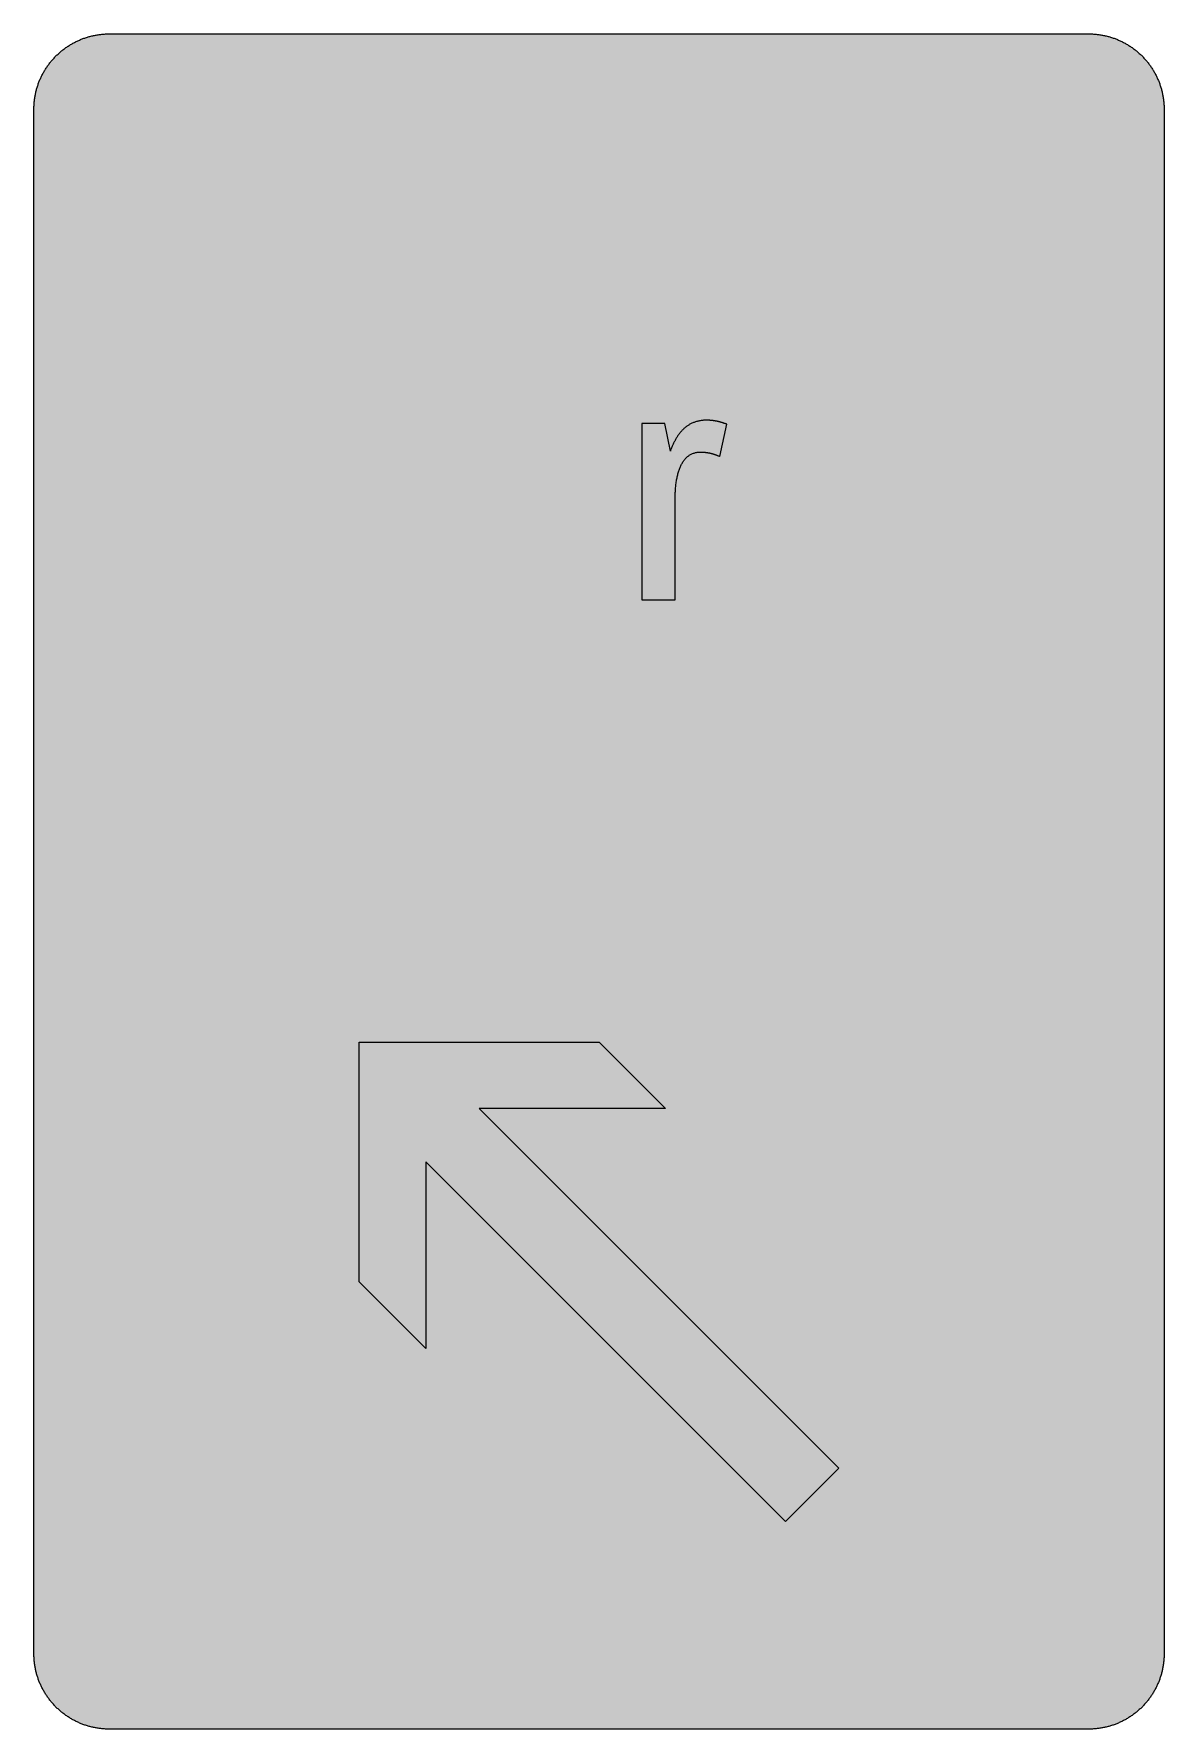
# Model space of a CAD drawing. Header units: millimetres. Extents: x 0 to 212, y 0 to 318.
import ezdxf

# ---------------------------------------------------------------- set-up
doc = ezdxf.new("R2010")
doc.units = ezdxf.units.MM

msp = doc.modelspace()

# ---------------------------------------------------------------- hatches: boundary and pattern name
for color, points in [(40, [(14.1633, 0.0536), (13.9878, 0.0533), (13.8125, 0.0559), (13.6373, 0.061), (13.462, 0.0686), (13.2893, 0.0787), (13.114, 0.0914), (12.9413, 0.1041), (12.7686, 0.1219), (12.5959, 0.1397), (12.4231, 0.16), (12.2504, 0.1829), (12.0777, 0.2057), (11.9075, 0.2337), (11.7373, 0.2616), (11.5672, 0.2921), (11.397, 0.3251), (11.2268, 0.3607), (11.0592, 0.3988), (10.8915, 0.4369), (10.7239, 0.4775), (10.5562, 0.5207), (10.3886, 0.5664), (10.2235, 0.6121), (10.0584, 0.6629), (9.8933, 0.7137), (9.7307, 0.7671), (9.5682, 0.8204), (9.4056, 0.8788), (9.2431, 0.9373), (9.083, 0.9982), (8.923, 1.0617), (8.763, 1.1252), (8.6055, 1.1938), (8.4455, 1.2624), (8.2906, 1.331), (8.1331, 1.4046), (7.9781, 1.4783), (7.8232, 1.5545), (7.6708, 1.6332), (7.5184, 1.7145), (7.366, 1.7958), (7.2161, 1.8796), (7.0663, 1.966), (6.919, 2.0523), (6.7716, 2.1438), (6.6243, 2.2352), (6.4795, 2.3266), (6.3348, 2.4232), (6.19, 2.5197), (6.0477, 2.6187), (5.908, 2.7178), (5.7683, 2.8194), (5.6286, 2.9235), (5.4915, 3.0302), (5.3543, 3.1369), (5.2197, 3.2461), (5.0851, 3.3579), (4.953, 3.4722), (4.8209, 3.5865), (4.6914, 3.7033), (4.5644, 3.8202), (4.4348, 3.9395), (4.3104, 4.0615), (4.1859, 4.1859), (4.0615, 4.3104), (3.9395, 4.4348), (3.8202, 4.5618), (3.7033, 4.6914), (3.5865, 4.8209), (3.4722, 4.953), (3.3579, 5.0851), (3.2487, 5.2197), (3.1369, 5.3543), (3.0302, 5.4915), (2.9235, 5.6286), (2.8194, 5.7683), (2.7178, 5.908), (2.6187, 6.0477), (2.5197, 6.19), (2.4232, 6.3348), (2.3266, 6.477), (2.2352, 6.6243), (2.1438, 6.7691), (2.0523, 6.9164), (1.966, 7.0663), (1.8796, 7.2161), (1.7958, 7.366), (1.7145, 7.5184), (1.6332, 7.6708), (1.5545, 7.8232), (1.4783, 7.9781), (1.4046, 8.1331), (1.331, 8.2906), (1.2598, 8.4455), (1.1913, 8.603), (1.1252, 8.763), (1.0592, 8.923), (0.9982, 9.083), (0.9373, 9.2431), (0.8763, 9.4056), (0.8204, 9.5682), (0.7645, 9.7307), (0.7112, 9.8933), (0.6604, 10.0584), (0.6121, 10.2235), (0.5639, 10.3911), (0.5207, 10.5562), (0.4775, 10.7239), (0.4343, 10.8915), (0.3962, 11.0592), (0.3607, 11.2268), (0.3251, 11.397), (0.2921, 11.5672), (0.2616, 11.7373), (0.2311, 11.9075), (0.2057, 12.0802), (0.1803, 12.2504), (0.1575, 12.4231), (0.1372, 12.5959), (0.1194, 12.7686), (0.1041, 12.9413), (0.0889, 13.1166), (0.0787, 13.2893), (0.0686, 13.4645), (0.061, 13.6373), (0.0559, 13.8125), (0.0508, 13.9878), (0.0508, 14.163), (0.0522, 303.4425), (0.0508, 303.6164), (0.0559, 303.7916), (0.061, 303.9669), (0.0686, 304.1396), (0.0787, 304.3149), (0.0889, 304.4876), (0.1041, 304.6628), (0.1194, 304.8356), (0.1372, 305.0083), (0.1575, 305.181), (0.1803, 305.3537), (0.2057, 305.5239), (0.2311, 305.6966), (0.2616, 305.8668), (0.2921, 306.037), (0.3251, 306.2072), (0.3607, 306.3748), (0.3962, 306.545), (0.4343, 306.7126), (0.4775, 306.8803), (0.5207, 307.0479), (0.5639, 307.213), (0.6121, 307.3781), (0.6604, 307.5432), (0.7112, 307.7083), (0.7645, 307.8734), (0.8204, 308.036), (0.8763, 308.1985), (0.9373, 308.3611), (0.9982, 308.5211), (1.0592, 308.6811), (1.1252, 308.8411), (1.1913, 308.9986), (1.2598, 309.1561), (1.331, 309.3136), (1.4046, 309.4685), (1.4783, 309.626), (1.5545, 309.7784), (1.6332, 309.9333), (1.7145, 310.0857), (1.7958, 310.2356), (1.8796, 310.388), (1.966, 310.5379), (2.0523, 310.6852), (2.1438, 310.8325), (2.2352, 310.9798), (2.3266, 311.1246), (2.4232, 311.2694), (2.5197, 311.4116), (2.6187, 311.5539), (2.7178, 311.6961), (2.8194, 311.8358), (2.9235, 311.9755), (3.0302, 312.1127), (3.1369, 312.2473), (3.2487, 312.3844), (3.3579, 312.5165), (3.4722, 312.6486), (3.5865, 312.7807), (3.7033, 312.9102), (3.8202, 313.0398), (3.9395, 313.1668), (4.0615, 313.2938), (4.1859, 313.4182), (4.3104, 313.5401), (4.4348, 313.6621), (4.5644, 313.784), (4.6914, 313.9008), (4.8209, 314.0177), (4.953, 314.132), (5.0851, 314.2437), (5.2197, 314.3555), (5.3543, 314.4647), (5.4915, 314.5739), (5.6286, 314.6781), (5.7683, 314.7822), (5.908, 314.8838), (6.0477, 314.9854), (6.19, 315.0845), (6.3348, 315.181), (6.4795, 315.275), (6.6243, 315.3689), (6.7716, 315.4604), (6.919, 315.5493), (7.0663, 315.6382), (7.2161, 315.7245), (7.366, 315.8084), (7.5184, 315.8896), (7.6708, 315.9709), (7.8232, 316.0471), (7.9781, 316.1233), (8.1331, 316.1995), (8.2906, 316.2706), (8.4455, 316.3418), (8.6055, 316.4103), (8.763, 316.4789), (8.923, 316.5424), (9.083, 316.6059), (9.2431, 316.6669), (9.4056, 316.7253), (9.5682, 316.7837), (9.7307, 316.8371), (9.8933, 316.8904), (10.0584, 316.9412), (10.2235, 316.992), (10.3886, 317.0377), (10.5562, 317.0834), (10.7239, 317.1266), (10.8915, 317.1673), (11.0592, 317.2079), (11.2268, 317.2435), (11.397, 317.279), (11.5672, 317.312), (11.7373, 317.3425), (11.9075, 317.3705), (12.0777, 317.3984), (12.2504, 317.4213), (12.4231, 317.4441), (12.5959, 317.4644), (12.7686, 317.4822), (12.9413, 317.5), (13.114, 317.5127), (13.2893, 317.5254), (13.462, 317.5356), (13.6373, 317.5432), (13.8125, 317.5483), (13.9878, 317.5508), (14.163, 317.5533), (197.6078, 317.5536), (197.7822, 317.5508), (197.9574, 317.5483), (198.1327, 317.5432), (198.3054, 317.5356), (198.4807, 317.5254), (198.6534, 317.5127), (198.8287, 317.5), (199.0014, 317.4822), (199.1741, 317.4644), (199.3468, 317.4441), (199.5195, 317.4213), (199.6897, 317.3984), (199.8624, 317.3705), (200.0326, 317.3425), (200.2028, 317.312), (200.373, 317.279), (200.5432, 317.2435), (200.7108, 317.2079), (200.8784, 317.1673), (201.0461, 317.1266), (201.2137, 317.0834), (201.3788, 317.0377), (201.5465, 316.992), (201.7116, 316.9412), (201.8767, 316.8904), (202.0392, 316.8371), (202.2018, 316.7837), (202.3643, 316.7253), (202.5269, 316.6669), (202.6869, 316.6059), (202.8469, 316.5424), (203.007, 316.4789), (203.167, 316.4103), (203.3245, 316.3418), (203.4794, 316.2706), (203.6369, 316.1995), (203.7918, 316.1233), (203.9468, 316.0471), (204.0992, 315.9709), (204.2516, 315.8896), (204.404, 315.8084), (204.5538, 315.7245), (204.7037, 315.6382), (204.8535, 315.5493), (205.0009, 315.4604), (205.1456, 315.3689), (205.293, 315.275), (205.4352, 315.181), (205.58, 315.0845), (205.7222, 314.9854), (205.8619, 314.8838), (206.0016, 314.7822), (206.1413, 314.6781), (206.2785, 314.5739), (206.4156, 314.4647), (206.5503, 314.3555), (206.6849, 314.2437), (206.817, 314.132), (206.949, 314.0177), (207.0786, 313.9008), (207.2081, 313.784), (207.3351, 313.6621), (207.4596, 313.5401), (207.584, 313.4182), (207.7085, 313.2938), (207.8304, 313.1668), (207.9498, 313.0398), (208.0666, 312.9102), (208.1835, 312.7807), (208.2978, 312.6486), (208.4121, 312.5165), (208.5238, 312.3844), (208.6331, 312.2473), (208.7397, 312.1127), (208.8464, 311.9755), (208.9506, 311.8358), (209.0522, 311.6961), (209.1512, 311.5539), (209.2503, 311.4116), (209.3468, 311.2694), (209.4433, 311.1246), (209.5348, 310.9798), (209.6262, 310.8325), (209.7176, 310.6852), (209.804, 310.5379), (209.8904, 310.388), (209.9742, 310.2356), (210.0555, 310.0857), (210.1367, 309.9333), (210.2155, 309.7784), (210.2917, 309.626), (210.3653, 309.4685), (210.439, 309.3136), (210.5076, 309.1561), (210.5762, 308.9986), (210.6447, 308.8411), (210.7082, 308.6811), (210.7717, 308.5211), (210.8327, 308.3611), (210.8911, 308.1985), (210.9495, 308.036), (211.0029, 307.8734), (211.0562, 307.7083), (211.107, 307.5432), (211.1578, 307.3781), (211.2035, 307.213), (211.2493, 307.0479), (211.2924, 306.8803), (211.3331, 306.7126), (211.3712, 306.545), (211.4093, 306.3748), (211.4448, 306.2072), (211.4779, 306.037), (211.5083, 305.8668), (211.5363, 305.6966), (211.5642, 305.5239), (211.5871, 305.3537), (211.6099, 305.181), (211.6303, 305.0083), (211.648, 304.8356), (211.6658, 304.6628), (211.6785, 304.4876), (211.6912, 304.3149), (211.7014, 304.1396), (211.709, 303.9669), (211.7141, 303.7916), (211.7166, 303.6164), (211.7166, 303.4411), (211.7189, 14.1647), (211.7166, 13.9878), (211.7141, 13.8125), (211.709, 13.6373), (211.7014, 13.4645), (211.6912, 13.2893), (211.6785, 13.1166), (211.6658, 12.9413), (211.648, 12.7686), (211.6303, 12.5959), (211.6099, 12.4231), (211.5871, 12.2504), (211.5642, 12.0802), (211.5363, 11.9075), (211.5083, 11.7373), (211.4779, 11.5672), (211.4448, 11.397), (211.4093, 11.2268), (211.3712, 11.0592), (211.3331, 10.8915), (211.2924, 10.7239), (211.2493, 10.5562), (211.2035, 10.3911), (211.1578, 10.2235), (211.107, 10.0584), (211.0562, 9.8933), (211.0029, 9.7307), (210.9495, 9.5682), (210.8911, 9.4056), (210.8327, 9.2431), (210.7717, 9.083), (210.7082, 8.923), (210.6447, 8.763), (210.5762, 8.603), (210.5076, 8.4455), (210.439, 8.2906), (210.3653, 8.1331), (210.2917, 7.9781), (210.2155, 7.8232), (210.1367, 7.6708), (210.0555, 7.5184), (209.9742, 7.366), (209.8904, 7.2161), (209.804, 7.0663), (209.7176, 6.9164), (209.6262, 6.7691), (209.5348, 6.6243), (209.4433, 6.477), (209.3468, 6.3348), (209.2503, 6.19), (209.1512, 6.0477), (209.0522, 5.908), (208.9506, 5.7683), (208.8464, 5.6286), (208.7397, 5.4915), (208.6331, 5.3543), (208.5238, 5.2197), (208.4121, 5.0851), (208.2978, 4.953), (208.1835, 4.8209), (208.0666, 4.6914), (207.9498, 4.5618), (207.8304, 4.4348), (207.7085, 4.3104), (207.584, 4.1859), (207.4596, 4.0615), (207.3351, 3.9395), (207.2081, 3.8202), (207.0786, 3.7033), (206.949, 3.5865), (206.817, 3.4722), (206.6849, 3.3579), (206.5503, 3.2461), (206.4156, 3.1369), (206.2785, 3.0302), (206.1413, 2.9235), (206.0016, 2.8194), (205.8619, 2.7178), (205.7222, 2.6187), (205.58, 2.5197), (205.4352, 2.4232), (205.293, 2.3266), (205.1456, 2.2352), (205.0009, 2.1438), (204.8535, 2.0523), (204.7037, 1.966), (204.5538, 1.8796), (204.404, 1.7958), (204.2516, 1.7145), (204.0992, 1.6332), (203.9468, 1.5545), (203.7918, 1.4783), (203.6369, 1.4046), (203.4794, 1.331), (203.3245, 1.2624), (203.167, 1.1938), (203.007, 1.1252), (202.8469, 1.0617), (202.6869, 0.9982), (202.5269, 0.9373), (202.3643, 0.8788), (202.2018, 0.8204), (202.0392, 0.7671), (201.8767, 0.7137), (201.7116, 0.6629), (201.5465, 0.6121), (201.3788, 0.5664), (201.2137, 0.5207), (201.0461, 0.4775), (200.8784, 0.4369), (200.7108, 0.3988), (200.5432, 0.3607), (200.373, 0.3251), (200.2028, 0.2921), (200.0326, 0.2616), (199.8624, 0.2337), (199.6897, 0.2057), (199.5195, 0.1829), (199.3468, 0.16), (199.1741, 0.1397), (199.0014, 0.1219), (198.8287, 0.1041), (198.6534, 0.0914), (198.4807, 0.0787), (198.3054, 0.0686), (198.1327, 0.061), (197.9574, 0.0559), (197.7822, 0.0533), (197.6069, 0.0533)]), (59, [(124.9041, 239.2285), (124.9477, 239.2274), (124.9934, 239.2274), (125.0391, 239.2274), (125.0848, 239.2248), (125.1306, 239.2248), (125.1763, 239.2223), (125.222, 239.2223), (125.2703, 239.2197), (125.316, 239.2172), (125.3642, 239.2172), (125.4125, 239.2147), (125.4608, 239.2121), (125.509, 239.207), (125.5573, 239.2045), (125.6081, 239.1994), (125.6563, 239.1969), (125.7071, 239.1918), (125.7554, 239.1867), (125.8062, 239.1816), (125.857, 239.1766), (125.9103, 239.1715), (125.9611, 239.1639), (126.0119, 239.1588), (126.0653, 239.1512), (126.1186, 239.1435), (126.172, 239.1359), (126.2253, 239.1258), (126.2786, 239.1181), (126.3345, 239.108), (126.3879, 239.0978), (126.4437, 239.0877), (126.4996, 239.0775), (126.5555, 239.0648), (126.6114, 239.0546), (126.6673, 239.0419), (126.7257, 239.0267), (126.7841, 239.014), (126.8425, 239.0013), (126.9009, 238.9861), (126.9594, 238.9708), (127.0178, 238.9556), (127.0787, 238.9378), (127.1397, 238.92), (127.2007, 238.9022), (127.2616, 238.8845), (127.3226, 238.8667), (127.3861, 238.8464), (127.447, 238.826), (127.5105, 238.8057), (127.5766, 238.7829), (127.6401, 238.76), (127.7036, 238.7371), (127.7696, 238.7143), (127.8357, 238.6889), (127.9017, 238.6635), (127.9677, 238.6381), (128.0363, 238.6127), (128.1049, 238.5847), (128.1735, 238.5568), (128.2421, 238.5263), (128.3106, 238.4984), (128.3818, 238.4679), (128.4503, 238.4349), (128.524, 238.4019), (129.8568, 244.4362), (129.7965, 244.4547), (129.7381, 244.4775), (129.6797, 244.4979), (129.6213, 244.5156), (129.5629, 244.536), (129.507, 244.5563), (129.4486, 244.5766), (129.3927, 244.5944), (129.3368, 244.6147), (129.2809, 244.6325), (129.225, 244.6528), (129.1692, 244.6706), (129.1133, 244.6884), (129.0574, 244.7061), (129.0015, 244.7239), (128.9482, 244.7417), (128.8923, 244.7595), (128.8364, 244.7747), (128.7831, 244.7925), (128.7272, 244.8077), (128.6739, 244.8255), (128.618, 244.8408), (128.5621, 244.856), (128.5088, 244.8712), (128.4529, 244.8865), (128.397, 244.9017), (128.3411, 244.9144), (128.2878, 244.9297), (128.2319, 244.9424), (128.176, 244.9576), (128.1176, 244.9703), (128.0617, 244.983), (128.0058, 244.9957), (127.95, 245.0084), (127.8915, 245.0186), (127.8331, 245.0313), (127.7747, 245.0414), (127.7163, 245.0516), (127.6579, 245.0643), (127.5994, 245.0744), (127.5385, 245.0821), (127.4801, 245.0922), (127.4191, 245.1024), (127.3581, 245.11), (127.2946, 245.1176), (127.2337, 245.1252), (127.1702, 245.1329), (127.1067, 245.1405), (127.0406, 245.1481), (126.9771, 245.1532), (126.9111, 245.1583), (126.8451, 245.1659), (126.7765, 245.171), (126.7104, 245.1735), (126.6419, 245.1786), (126.5707, 245.1837), (126.5022, 245.1862), (126.431, 245.1887), (126.3574, 245.1913), (126.2837, 245.1938), (126.2101, 245.1938), (126.1364, 245.1964), (126.0602, 245.1964), (125.984, 245.1964), (125.8138, 245.1938), (125.6487, 245.1887), (125.4836, 245.1811), (125.3236, 245.1684), (125.1636, 245.1506), (125.0086, 245.1303), (124.8537, 245.1075), (124.7013, 245.0821), (124.5514, 245.0516), (124.4041, 245.0186), (124.2593, 244.9805), (124.1146, 244.9424), (123.9749, 244.8992), (123.8352, 244.8509), (123.7005, 244.8027), (123.5659, 244.7493), (123.4313, 244.6934), (123.3018, 244.635), (123.1748, 244.5741), (123.0478, 244.508), (122.9233, 244.442), (122.8014, 244.3709), (122.682, 244.2972), (122.5626, 244.2235), (122.4483, 244.1448), (122.334, 244.0635), (122.2223, 243.9797), (122.1105, 243.8933), (122.0038, 243.8044), (121.8971, 243.713), (121.7905, 243.619), (121.6889, 243.5225), (121.5873, 243.4234), (121.4882, 243.3218), (121.3917, 243.2202), (121.2952, 243.1136), (121.2012, 243.0069), (121.1097, 242.8951), (121.0183, 242.7834), (120.9294, 242.6691), (120.843, 242.5548), (120.7567, 242.4354), (120.6729, 242.316), (120.5916, 242.1941), (120.5103, 242.0696), (120.4316, 241.9452), (120.3528, 241.8182), (120.2766, 241.6886), (120.203, 241.5565), (120.1293, 241.4245), (120.0582, 241.2898), (119.9871, 241.1552), (119.9185, 241.0181), (119.8499, 240.8784), (119.7839, 240.7387), (119.7204, 240.5964), (119.6569, 240.4542), (119.5959, 240.3094), (119.5349, 240.1646), (119.4765, 240.0173), (119.4181, 239.87), (119.3622, 239.7201), (119.3063, 239.5703), (119.2505, 239.4179), (118.237, 244.5628), (113.9183, 244.5628), (113.9183, 211.5439), (120.1416, 211.5439), (120.1416, 230.2122), (120.142, 230.4542), (120.1445, 230.6955), (120.1496, 230.9343), (120.1547, 231.1705), (120.1649, 231.4042), (120.175, 231.6378), (120.1877, 231.8664), (120.203, 232.0925), (120.2182, 232.3186), (120.236, 232.5395), (120.2588, 232.7605), (120.2817, 232.9764), (120.3046, 233.1898), (120.3325, 233.4031), (120.363, 233.6114), (120.3935, 233.8172), (120.4265, 234.0204), (120.462, 234.2185), (120.5001, 234.4166), (120.5408, 234.6096), (120.584, 234.8001), (120.6297, 234.9881), (120.6779, 235.171), (120.7262, 235.3513), (120.7795, 235.5291), (120.8329, 235.7044), (120.8913, 235.8746), (120.9497, 236.0397), (121.0107, 236.2048), (121.0767, 236.3648), (121.1428, 236.5197), (121.2113, 236.6721), (121.285, 236.8194), (121.3587, 236.9642), (121.4349, 237.1065), (121.5161, 237.2411), (121.5974, 237.3757), (121.6838, 237.5027), (121.7701, 237.6272), (121.8616, 237.7465), (121.9556, 237.8634), (122.0495, 237.9751), (122.1486, 238.0818), (122.2502, 238.186), (122.3543, 238.2825), (122.4636, 238.3765), (122.5728, 238.4654), (122.6845, 238.5517), (122.8014, 238.6305), (122.9208, 238.7067), (123.0427, 238.7752), (123.1671, 238.8413), (123.2941, 238.9022), (123.4262, 238.9581), (123.5583, 239.0089), (123.6955, 239.0546), (123.8352, 239.0927), (123.9774, 239.1283), (124.1247, 239.1588), (124.2746, 239.1842), (124.427, 239.202), (124.5819, 239.2172), (124.7419, 239.2248), (124.902, 239.2274)]), (59, [(60.985, 128.7388), (105.8855, 128.7388), (118.3584, 116.266), (83.4362, 116.266), (150.7878, 48.9144), (140.8095, 38.9361), (73.4579, 106.2877), (73.4579, 71.3655), (60.985, 83.8383)])]:
    msp.add_hatch(color=color).paths.add_polyline_path(points)
h = msp.add_hatch(color=59)
h.paths.add_polyline_path([(14.1633, 3.5814), (13.8887, 3.5839), (13.6169, 3.5941), (13.3477, 3.6119), (13.081, 3.6347), (12.8143, 3.6652), (12.5501, 3.7008), (12.2885, 3.7465), (12.0294, 3.7948), (11.7729, 3.8506), (11.5164, 3.9141), (11.2649, 3.9827), (11.016, 4.0564), (10.7671, 4.1351), (10.5232, 4.2215), (10.2819, 4.3129), (10.0432, 4.412), (9.8069, 4.5161), (9.5733, 4.6228), (9.3447, 4.7371), (9.1186, 4.8565), (8.8951, 4.9809), (8.6741, 5.113), (8.4582, 5.2476), (8.2448, 5.3873), (8.0366, 5.5321), (7.8308, 5.682), (7.6276, 5.8369), (7.4295, 5.9969), (7.2365, 6.1595), (7.046, 6.3297), (6.8605, 6.5024), (6.6777, 6.6802), (6.5024, 6.8605), (6.3271, 7.046), (6.1595, 7.2365), (5.9969, 7.432), (5.8369, 7.6302), (5.682, 7.8308), (5.5321, 8.0366), (5.3873, 8.2448), (5.2451, 8.4582), (5.1105, 8.6741), (4.9809, 8.8951), (4.8565, 9.1186), (4.7371, 9.3447), (4.6228, 9.5758), (4.5136, 9.8069), (4.4094, 10.0432), (4.3129, 10.2819), (4.2215, 10.5232), (4.1351, 10.7696), (4.0538, 11.016), (3.9802, 11.2649), (3.9116, 11.5189), (3.8506, 11.7729), (3.7948, 12.0294), (3.744, 12.2911), (3.7008, 12.5527), (3.6627, 12.8143), (3.6322, 13.081), (3.6093, 13.3502), (3.5916, 13.6195), (3.5814, 13.8913), (3.5789, 14.163), (3.58, 303.4425), (3.5814, 303.7154), (3.5916, 303.9847), (3.6093, 304.2564), (3.6322, 304.5231), (3.6627, 304.7898), (3.7008, 305.054), (3.744, 305.3156), (3.7948, 305.5747), (3.8506, 305.8312), (3.9116, 306.0852), (3.9802, 306.3392), (4.0538, 306.5882), (4.1351, 306.8345), (4.2215, 307.0809), (4.3129, 307.3222), (4.4094, 307.561), (4.5136, 307.7972), (4.6228, 308.0283), (4.7371, 308.2595), (4.8565, 308.4855), (4.9809, 308.7091), (5.1105, 308.9275), (5.2451, 309.1459), (5.3873, 309.3593), (5.5321, 309.5676), (5.682, 309.7733), (5.8369, 309.974), (5.9969, 310.1721), (6.1595, 310.3677), (6.3271, 310.5556), (6.5024, 310.7436), (6.6777, 310.9239), (6.8605, 311.1017), (7.046, 311.2745), (7.2365, 311.4446), (7.4295, 311.6072), (7.6276, 311.7672), (7.8308, 311.9222), (8.0366, 312.072), (8.2448, 312.2168), (8.4582, 312.3565), (8.6741, 312.4911), (8.8951, 312.6232), (9.1186, 312.7477), (9.3447, 312.867), (9.5733, 312.9813), (9.8069, 313.0906), (10.0432, 313.1922), (10.2819, 313.2912), (10.5232, 313.3827), (10.7671, 313.469), (11.016, 313.5478), (11.2649, 313.624), (11.5164, 313.6925), (11.7729, 313.7535), (12.0294, 313.8094), (12.2885, 313.8602), (12.5501, 313.9034), (12.8143, 313.9389), (13.081, 313.9694), (13.3477, 313.9948), (13.6169, 314.01), (13.8887, 314.0202), (14.163, 314.0253), (197.6078, 314.0258), (197.8787, 314.0202), (198.1505, 314.01), (198.4197, 313.9948), (198.689, 313.9694), (198.9557, 313.9389), (199.2173, 313.9034), (199.4789, 313.8602), (199.7405, 313.8094), (199.9971, 313.7535), (200.2511, 313.6925), (200.5051, 313.624), (200.754, 313.5478), (201.0004, 313.469), (201.2467, 313.3827), (201.488, 313.2912), (201.7268, 313.1922), (201.963, 313.0906), (202.1942, 312.9813), (202.4253, 312.867), (202.6514, 312.7477), (202.8749, 312.6232), (203.0959, 312.4911), (203.3118, 312.3565), (203.5251, 312.2168), (203.7334, 312.072), (203.9391, 311.9222), (204.1398, 311.7672), (204.3379, 311.6072), (204.5335, 311.4446), (204.724, 311.2745), (204.9094, 311.1017), (205.0898, 310.9239), (205.2676, 310.7436), (205.4403, 310.5556), (205.6105, 310.3677), (205.773, 310.1721), (205.933, 309.974), (206.088, 309.7733), (206.2378, 309.5676), (206.3826, 309.3593), (206.5223, 309.1459), (206.6569, 308.9275), (206.789, 308.7091), (206.9135, 308.4855), (207.0329, 308.2595), (207.1472, 308.0283), (207.2538, 307.7972), (207.358, 307.561), (207.457, 307.3222), (207.5485, 307.0809), (207.6348, 306.8345), (207.7136, 306.5882), (207.7872, 306.3392), (207.8558, 306.0852), (207.9193, 305.8312), (207.9752, 305.5747), (208.0235, 305.3156), (208.0692, 305.054), (208.1047, 304.7898), (208.1352, 304.5231), (208.1581, 304.2564), (208.1759, 303.9847), (208.186, 303.7154), (208.1911, 303.4411), (208.1911, 14.1647), (208.186, 13.8913), (208.1759, 13.6195), (208.1581, 13.3502), (208.1352, 13.081), (208.1047, 12.8143), (208.0692, 12.5527), (208.0235, 12.2911), (207.9752, 12.0294), (207.9193, 11.7729), (207.8558, 11.5189), (207.7872, 11.2649), (207.7136, 11.016), (207.6348, 10.7696), (207.5485, 10.5232), (207.457, 10.2819), (207.358, 10.0432), (207.2538, 9.8069), (207.1472, 9.5758), (207.0329, 9.3447), (206.9135, 9.1186), (206.789, 8.8951), (206.6569, 8.6741), (206.5223, 8.4582), (206.3826, 8.2448), (206.2378, 8.0366), (206.088, 7.8308), (205.933, 7.6302), (205.773, 7.432), (205.6105, 7.2365), (205.4403, 7.046), (205.2676, 6.8605), (205.0898, 6.6802), (204.9094, 6.5024), (204.724, 6.3297), (204.5335, 6.1595), (204.3379, 5.9969), (204.1398, 5.8369), (203.9391, 5.682), (203.7334, 5.5321), (203.5251, 5.3873), (203.3118, 5.2476), (203.0959, 5.113), (202.8749, 4.9809), (202.6514, 4.8565), (202.4253, 4.7371), (202.1942, 4.6228), (201.963, 4.5161), (201.7268, 4.412), (201.488, 4.3129), (201.2467, 4.2215), (201.0004, 4.1351), (200.754, 4.0564), (200.5051, 3.9827), (200.2511, 3.9141), (199.9971, 3.8506), (199.7405, 3.7948), (199.4789, 3.7465), (199.2173, 3.7008), (198.9557, 3.6652), (198.689, 3.6347), (198.4197, 3.6119), (198.1505, 3.5941), (197.8787, 3.5839), (197.6069, 3.5789)])
h.paths.add_polyline_path([(14.1633, 8.8731), (14.0259, 8.8748), (13.8887, 8.8798), (13.7541, 8.8875), (13.622, 8.9002), (13.4874, 8.9154), (13.3553, 8.9332), (13.2258, 8.9535), (13.0962, 8.9789), (12.9667, 9.0068), (12.8397, 9.0373), (12.7127, 9.0729), (12.5882, 9.1084), (12.4663, 9.1491), (12.3419, 9.1923), (12.2225, 9.238), (12.1031, 9.2888), (11.9837, 9.3396), (11.8694, 9.3929), (11.7526, 9.4513), (11.6408, 9.5098), (11.5291, 9.5733), (11.4198, 9.6368), (11.3106, 9.7053), (11.2039, 9.7765), (11.0998, 9.8476), (10.9957, 9.9238), (10.8966, 10), (10.7975, 10.0787), (10.6985, 10.1625), (10.6045, 10.2464), (10.5105, 10.3327), (10.4216, 10.4216), (10.3327, 10.5131), (10.2464, 10.6045), (10.16, 10.701), (10.0787, 10.7975), (10, 10.8966), (9.9212, 10.9982), (9.8476, 11.0998), (9.7739, 11.2039), (9.7053, 11.3106), (9.6368, 11.4198), (9.5707, 11.5291), (9.5098, 11.6408), (9.4488, 11.7551), (9.3929, 11.8694), (9.337, 11.9863), (9.2862, 12.1031), (9.238, 12.2225), (9.1923, 12.3444), (9.1491, 12.4663), (9.1084, 12.5908), (9.0703, 12.7152), (9.0373, 12.8397), (9.0068, 12.9692), (8.9789, 13.0962), (8.9535, 13.2258), (8.9306, 13.3579), (8.9129, 13.4899), (8.8976, 13.622), (8.8849, 13.7566), (8.8773, 13.8913), (8.8722, 14.0259), (8.8697, 14.163), (8.8717, 303.4425), (8.8722, 303.5783), (8.8773, 303.7129), (8.8849, 303.8475), (8.8976, 303.9821), (8.9129, 304.1142), (8.9306, 304.2463), (8.9535, 304.3784), (8.9789, 304.5079), (9.0068, 304.6349), (9.0373, 304.7644), (9.0703, 304.8889), (9.1084, 305.0134), (9.1491, 305.1378), (9.1923, 305.2597), (9.238, 305.3817), (9.2862, 305.501), (9.337, 305.6179), (9.3929, 305.7347), (9.4488, 305.849), (9.5098, 305.9633), (9.5707, 306.0751), (9.6368, 306.1843), (9.7053, 306.2935), (9.7739, 306.4002), (9.8476, 306.5043), (9.9212, 306.6059), (10, 306.7075), (10.0787, 306.8066), (10.16, 306.9031), (10.2464, 306.9996), (10.3327, 307.0911), (10.4216, 307.1825), (10.5105, 307.2714), (10.6045, 307.3578), (10.6985, 307.4416), (10.7975, 307.5254), (10.8966, 307.6042), (10.9957, 307.6804), (11.0998, 307.7566), (11.2039, 307.8277), (11.3106, 307.8988), (11.4198, 307.9674), (11.5291, 308.0309), (11.6408, 308.0944), (11.7526, 308.1528), (11.8694, 308.2112), (11.9837, 308.2646), (12.1031, 308.3179), (12.2225, 308.3662), (12.3419, 308.4119), (12.4663, 308.4551), (12.5882, 308.4957), (12.7127, 308.5313), (12.8397, 308.5668), (12.9667, 308.5973), (13.0962, 308.6252), (13.2258, 308.6506), (13.3553, 308.671), (13.4874, 308.6913), (13.622, 308.7065), (13.7541, 308.7167), (13.8887, 308.7268), (14.0259, 308.7319), (14.163, 308.7319), (197.6078, 308.7342), (197.7441, 308.7319), (197.8787, 308.7268), (198.0133, 308.7167), (198.1479, 308.7065), (198.28, 308.6913), (198.4121, 308.671), (198.5442, 308.6506), (198.6737, 308.6252), (198.8007, 308.5973), (198.9303, 308.5668), (199.0547, 308.5313), (199.1792, 308.4957), (199.3036, 308.4551), (199.4256, 308.4119), (199.5475, 308.3662), (199.6669, 308.3179), (199.7837, 308.2646), (199.9005, 308.2112), (200.0148, 308.1528), (200.1291, 308.0944), (200.2409, 308.0309), (200.3501, 307.9674), (200.4593, 307.8988), (200.566, 307.8277), (200.6702, 307.7566), (200.7718, 307.6804), (200.8734, 307.6042), (200.9724, 307.5254), (201.0689, 307.4416), (201.1655, 307.3578), (201.2569, 307.2714), (201.3483, 307.1825), (201.4372, 307.0911), (201.5236, 306.9996), (201.6074, 306.9031), (201.6912, 306.8066), (201.77, 306.7075), (201.8462, 306.6059), (201.9224, 306.5043), (201.9935, 306.4002), (202.0646, 306.2935), (202.1332, 306.1843), (202.1967, 306.0751), (202.2602, 305.9633), (202.3186, 305.849), (202.377, 305.7347), (202.4304, 305.6179), (202.4812, 305.501), (202.532, 305.3817), (202.5777, 305.2597), (202.6209, 305.1378), (202.6615, 305.0134), (202.6971, 304.8889), (202.7326, 304.7644), (202.7631, 304.6349), (202.7911, 304.5079), (202.8165, 304.3784), (202.8368, 304.2463), (202.8546, 304.1142), (202.8698, 303.9821), (202.8825, 303.8475), (202.8901, 303.7129), (202.8952, 303.5783), (202.8977, 303.4411), (202.8994, 14.1647), (202.8952, 14.0259), (202.8901, 13.8913), (202.8825, 13.7566), (202.8698, 13.622), (202.8546, 13.4899), (202.8368, 13.3579), (202.8165, 13.2258), (202.7911, 13.0962), (202.7631, 12.9692), (202.7326, 12.8397), (202.6971, 12.7152), (202.6615, 12.5908), (202.6209, 12.4663), (202.5777, 12.3444), (202.532, 12.2225), (202.4812, 12.1031), (202.4304, 11.9863), (202.377, 11.8694), (202.3186, 11.7551), (202.2602, 11.6408), (202.1967, 11.5291), (202.1332, 11.4198), (202.0646, 11.3106), (201.9935, 11.2039), (201.9224, 11.0998), (201.8462, 10.9982), (201.77, 10.8966), (201.6912, 10.7975), (201.6074, 10.701), (201.5236, 10.6045), (201.4372, 10.5131), (201.3483, 10.4216), (201.2569, 10.3327), (201.1655, 10.2464), (201.0689, 10.1625), (200.9724, 10.0787), (200.8734, 10), (200.7718, 9.9238), (200.6702, 9.8476), (200.566, 9.7765), (200.4593, 9.7053), (200.3501, 9.6368), (200.2409, 9.5733), (200.1291, 9.5098), (200.0148, 9.4513), (199.9005, 9.3929), (199.7837, 9.3396), (199.6669, 9.2888), (199.5475, 9.238), (199.4256, 9.1923), (199.3036, 9.1491), (199.1792, 9.1084), (199.0547, 9.0729), (198.9303, 9.0373), (198.8007, 9.0068), (198.6737, 8.9789), (198.5442, 8.9535), (198.4121, 8.9332), (198.28, 8.9154), (198.1479, 8.9002), (198.0133, 8.8875), (197.8787, 8.8798), (197.7441, 8.8748), (197.6069, 8.8722)], flags=16)
h = msp.add_hatch(color=59)
edge = h.paths.add_edge_path()
edge.add_line((44.0062, 241.8965), (44.003, 241.5464))
edge.add_line((44.003, 241.5464), (43.9979, 241.2035))
edge.add_line((43.9979, 241.2035), (43.9903, 240.8707))
edge.add_line((43.9903, 240.8707), (43.9776, 240.5456))
edge.add_line((43.9776, 240.5456), (43.9623, 240.2281))
edge.add_line((43.9623, 240.2281), (43.9445, 239.9182))
edge.add_line((43.9445, 239.9182), (43.9217, 239.6185))
edge.add_line((43.9217, 239.6185), (43.8963, 239.3239))
edge.add_line((43.8963, 239.3239), (43.8683, 239.0394))
edge.add_line((43.8683, 239.0394), (43.8379, 238.76))
edge.add_line((43.8379, 238.76), (43.8023, 238.4908))
edge.add_line((43.8023, 238.4908), (43.7667, 238.2266))
edge.add_line((43.7667, 238.2266), (43.7261, 237.9726))
edge.add_line((43.7261, 237.9726), (43.6804, 237.7237))
edge.add_line((43.6804, 237.7237), (43.6347, 237.4824))
edge.add_line((43.6347, 237.4824), (43.5839, 237.2487))
edge.add_line((43.5839, 237.2487), (43.5331, 237.0226))
edge.add_line((43.5331, 237.0226), (43.4772, 236.8017))
edge.add_line((43.4772, 236.8017), (43.4188, 236.5883))
edge.add_line((43.4188, 236.5883), (43.3578, 236.3826))
edge.add_line((43.3578, 236.3826), (43.2918, 236.1819))
edge.add_line((43.2918, 236.1819), (43.2257, 235.9889))
edge.add_line((43.2257, 235.9889), (43.1571, 235.8009))
edge.add_line((43.1571, 235.8009), (43.0835, 235.6206))
edge.add_line((43.0835, 235.6206), (43.0073, 235.4453))
edge.add_line((43.0073, 235.4453), (42.9311, 235.2777))
edge.add_line((42.9311, 235.2777), (42.8498, 235.1151))
edge.add_line((42.8498, 235.1151), (42.766, 234.9602))
edge.add_line((42.766, 234.9602), (42.6822, 234.8103))
edge.add_line((42.6822, 234.8103), (42.5933, 234.6655))
edge.add_line((42.5933, 234.6655), (42.5018, 234.5258))
edge.add_line((42.5018, 234.5258), (42.4078, 234.3937))
edge.add_line((42.4078, 234.3937), (42.3139, 234.2667))
edge.add_line((42.3139, 234.2667), (42.2148, 234.1448))
edge.add_line((42.2148, 234.1448), (42.1132, 234.028))
edge.add_line((42.1132, 234.028), (42.0116, 233.9162))
edge.add_line((42.0116, 233.9162), (41.9049, 233.8095))
edge.add_line((41.9049, 233.8095), (41.7982, 233.7079))
edge.add_line((41.7982, 233.7079), (41.689, 233.614))
edge.add_line((41.689, 233.614), (41.5773, 233.5225))
edge.add_line((41.5773, 233.5225), (41.463, 233.4362))
edge.add_line((41.463, 233.4362), (41.3461, 233.3523))
edge.add_line((41.3461, 233.3523), (41.2267, 233.2761))
edge.add_line((41.2267, 233.2761), (41.1048, 233.2025))
edge.add_line((41.1048, 233.2025), (40.9829, 233.1339))
edge.add_line((40.9829, 233.1339), (40.8584, 233.0704))
edge.add_line((40.8584, 233.0704), (40.7314, 233.012))
edge.add_line((40.7314, 233.012), (40.6019, 232.9561))
edge.add_line((40.6019, 232.9561), (40.4698, 232.9053))
edge.add_line((40.4698, 232.9053), (40.3377, 232.857))
edge.add_line((40.3377, 232.857), (40.2031, 232.8139))
edge.add_line((40.2031, 232.8139), (40.066, 232.7732))
edge.add_line((40.066, 232.7732), (39.9263, 232.7377))
edge.add_line((39.9263, 232.7377), (39.7866, 232.7046))
edge.add_line((39.7866, 232.7046), (39.6443, 232.6767))
edge.add_line((39.6443, 232.6767), (39.4995, 232.6513))
edge.add_line((39.4995, 232.6513), (39.3548, 232.6284))
edge.add_line((39.3548, 232.6284), (39.2074, 232.6107))
edge.add_line((39.2074, 232.6107), (39.0576, 232.5954))
edge.add_line((39.0576, 232.5954), (38.9077, 232.5827))
edge.add_line((38.9077, 232.5827), (38.7553, 232.5726))
edge.add_line((38.7553, 232.5726), (38.6004, 232.5649))
edge.add_line((38.6004, 232.5649), (38.4454, 232.5624))
edge.add_line((38.4454, 232.5624), (38.288, 232.5599))
edge.add_line((38.288, 232.5599), (34.7984, 232.5617))
edge.add_line((34.7984, 232.5617), (34.7984, 250.8497))
edge.add_line((34.7984, 250.8497), (38.2901, 250.8497))
edge.add_line((38.2901, 250.8497), (38.4454, 250.8479))
edge.add_line((38.4454, 250.8479), (38.6004, 250.8428))
edge.add_line((38.6004, 250.8428), (38.7553, 250.8326))
edge.add_line((38.7553, 250.8326), (38.9077, 250.8225))
edge.add_line((38.9077, 250.8225), (39.0576, 250.8072))
edge.add_line((39.0576, 250.8072), (39.2074, 250.7869))
edge.add_line((39.2074, 250.7869), (39.3548, 250.7666))
edge.add_line((39.3548, 250.7666), (39.4995, 250.7386))
edge.add_line((39.4995, 250.7386), (39.6443, 250.7107))
edge.add_line((39.6443, 250.7107), (39.7866, 250.6777))
edge.add_line((39.7866, 250.6777), (39.9263, 250.6396))
edge.add_line((39.9263, 250.6396), (40.066, 250.5989))
edge.add_line((40.066, 250.5989), (40.2031, 250.5532))
edge.add_line((40.2031, 250.5532), (40.3377, 250.505))
edge.add_line((40.3377, 250.505), (40.4698, 250.4516))
edge.add_line((40.4698, 250.4516), (40.6019, 250.3957))
edge.add_line((40.6019, 250.3957), (40.7314, 250.3348))
edge.add_line((40.7314, 250.3348), (40.8584, 250.2713))
edge.add_line((40.8584, 250.2713), (40.9829, 250.2002))
edge.add_line((40.9829, 250.2002), (41.1048, 250.1265))
edge.add_line((41.1048, 250.1265), (41.2267, 250.0503))
edge.add_line((41.2267, 250.0503), (41.3461, 249.9665))
edge.add_line((41.3461, 249.9665), (41.463, 249.8801))
edge.add_line((41.463, 249.8801), (41.5773, 249.7912))
edge.add_line((41.5773, 249.7912), (41.689, 249.6947))
edge.add_line((41.689, 249.6947), (41.7982, 249.5956))
edge.add_line((41.7982, 249.5956), (41.9049, 249.489))
edge.add_line((41.9049, 249.489), (42.0116, 249.3797))
edge.add_line((42.0116, 249.3797), (42.1132, 249.2654))
edge.add_line((42.1132, 249.2654), (42.2148, 249.1486))
edge.add_line((42.2148, 249.1486), (42.3139, 249.0241))
edge.add_line((42.3139, 249.0241), (42.4078, 248.8946))
edge.add_line((42.4078, 248.8946), (42.5018, 248.7625))
edge.add_line((42.5018, 248.7625), (42.5933, 248.6228))
edge.add_line((42.5933, 248.6228), (42.6822, 248.4806))
edge.add_line((42.6822, 248.4806), (42.766, 248.3307))
edge.add_line((42.766, 248.3307), (42.8498, 248.1783))
edge.add_line((42.8498, 248.1783), (42.9311, 248.0183))
edge.add_line((42.9311, 248.0183), (43.0073, 247.8557))
edge.add_line((43.0073, 247.8557), (43.0835, 247.6856))
edge.add_line((43.0835, 247.6856), (43.1571, 247.5103))
edge.add_line((43.1571, 247.5103), (43.2257, 247.33))
edge.add_line((43.2257, 247.33), (43.2918, 247.1445))
edge.add_line((43.2918, 247.1445), (43.3578, 246.954))
edge.add_line((43.3578, 246.954), (43.4188, 246.7585))
edge.add_line((43.4188, 246.7585), (43.4772, 246.5553))
edge.add_line((43.4772, 246.5553), (43.5331, 246.347))
edge.add_line((43.5331, 246.347), (43.5839, 246.1336))
edge.add_line((43.5839, 246.1336), (43.6347, 245.9152))
edge.add_line((43.6347, 245.9152), (43.6804, 245.6891))
edge.add_line((43.6804, 245.6891), (43.7261, 245.458))
edge.add_line((43.7261, 245.458), (43.7667, 245.2218))
edge.add_line((43.7667, 245.2218), (43.8023, 244.9779))
edge.add_line((43.8023, 244.9779), (43.8379, 244.729))
edge.add_line((43.8379, 244.729), (43.8683, 244.4725))
edge.add_line((43.8683, 244.4725), (43.8963, 244.2134))
edge.add_line((43.8963, 244.2134), (43.9217, 243.9441))
edge.add_line((43.9217, 243.9441), (43.9445, 243.6724))
edge.add_line((43.9445, 243.6724), (43.9623, 243.3904))
edge.add_line((43.9623, 243.3904), (43.9776, 243.1059))
edge.add_line((43.9776, 243.1059), (43.9903, 242.8113))
edge.add_line((43.9903, 242.8113), (43.9979, 242.5141))
edge.add_line((43.9979, 242.5141), (44.003, 242.2068))
edge.add_line((44.003, 242.2068), (44.0055, 241.8944))
edge = h.paths.add_edge_path(flags=16)
edge.add_line((50.7365, 242.0232), (50.7314, 242.4811))
edge.add_line((50.7314, 242.4811), (50.7213, 242.9332))
edge.add_line((50.7213, 242.9332), (50.7035, 243.3777))
edge.add_line((50.7035, 243.3777), (50.6806, 243.8121))
edge.add_line((50.6806, 243.8121), (50.6501, 244.2362))
edge.add_line((50.6501, 244.2362), (50.612, 244.6553))
edge.add_line((50.612, 244.6553), (50.5689, 245.0643))
edge.add_line((50.5689, 245.0643), (50.5181, 245.4656))
edge.add_line((50.5181, 245.4656), (50.4596, 245.8593))
edge.add_line((50.4596, 245.8593), (50.3961, 246.2428))
edge.add_line((50.3961, 246.2428), (50.325, 246.6213))
edge.add_line((50.325, 246.6213), (50.2463, 246.9896))
edge.add_line((50.2463, 246.9896), (50.1625, 247.3503))
edge.add_line((50.1625, 247.3503), (50.071, 247.7033))
edge.add_line((50.071, 247.7033), (49.9745, 248.0462))
edge.add_line((49.9745, 248.0462), (49.8704, 248.3841))
edge.add_line((49.8704, 248.3841), (49.7611, 248.7117))
edge.add_line((49.7611, 248.7117), (49.6443, 249.0343))
edge.add_line((49.6443, 249.0343), (49.5198, 249.3467))
edge.add_line((49.5198, 249.3467), (49.3903, 249.6515))
edge.add_line((49.3903, 249.6515), (49.2557, 249.9487))
edge.add_line((49.2557, 249.9487), (49.1134, 250.2383))
edge.add_line((49.1134, 250.2383), (48.9636, 250.5202))
edge.add_line((48.9636, 250.5202), (48.8086, 250.7945))
edge.add_line((48.8086, 250.7945), (48.6486, 251.0612))
edge.add_line((48.6486, 251.0612), (48.481, 251.3203))
edge.add_line((48.481, 251.3203), (48.3083, 251.5743))
edge.add_line((48.3083, 251.5743), (48.1279, 251.8181))
edge.add_line((48.1279, 251.8181), (47.9425, 252.0544))
edge.add_line((47.9425, 252.0544), (47.7495, 252.2855))
edge.add_line((47.7495, 252.2855), (47.5513, 252.5065))
edge.add_line((47.5513, 252.5065), (47.3456, 252.7224))
edge.add_line((47.3456, 252.7224), (47.1348, 252.9307))
edge.add_line((47.1348, 252.9307), (46.9189, 253.1288))
edge.add_line((46.9189, 253.1288), (46.6954, 253.3244))
edge.add_line((46.6954, 253.3244), (46.4668, 253.5098))
edge.add_line((46.4668, 253.5098), (46.2331, 253.6876))
edge.add_line((46.2331, 253.6876), (45.9918, 253.8603))
edge.add_line((45.9918, 253.8603), (45.7454, 254.0254))
edge.add_line((45.7454, 254.0254), (45.4914, 254.1829))
edge.add_line((45.4914, 254.1829), (45.2349, 254.3353))
edge.add_line((45.2349, 254.3353), (44.9707, 254.4801))
edge.add_line((44.9707, 254.4801), (44.6989, 254.6172))
edge.add_line((44.6989, 254.6172), (44.4221, 254.7468))
edge.add_line((44.4221, 254.7468), (44.1401, 254.8712))
edge.add_line((44.1401, 254.8712), (43.8531, 254.9881))
edge.add_line((43.8531, 254.9881), (43.561, 255.0998))
edge.add_line((43.561, 255.0998), (43.2613, 255.2014))
edge.add_line((43.2613, 255.2014), (42.9565, 255.3005))
edge.add_line((42.9565, 255.3005), (42.6466, 255.3894))
edge.add_line((42.6466, 255.3894), (42.3291, 255.4757))
edge.add_line((42.3291, 255.4757), (42.0091, 255.5519))
edge.add_line((42.0091, 255.5519), (41.6814, 255.6231))
edge.add_line((41.6814, 255.6231), (41.3487, 255.6891))
edge.add_line((41.3487, 255.6891), (41.0108, 255.7475))
edge.add_line((41.0108, 255.7475), (40.6654, 255.7983))
edge.add_line((40.6654, 255.7983), (40.3174, 255.844))
edge.add_line((40.3174, 255.844), (39.9618, 255.8847))
edge.add_line((39.9618, 255.8847), (39.6011, 255.9177))
edge.add_line((39.6011, 255.9177), (39.2354, 255.9456))
edge.add_line((39.2354, 255.9456), (38.8645, 255.966))
edge.add_line((38.8645, 255.966), (38.4886, 255.9812))
edge.add_line((38.4886, 255.9812), (38.1051, 255.9888))
edge.add_line((38.1051, 255.9888), (37.719, 255.9914))
edge.add_line((37.719, 255.9914), (28.1947, 255.9939))
edge.add_line((28.1947, 255.9939), (28.1947, 211.5439))
edge.add_line((28.1947, 211.5439), (34.7984, 211.5439))
edge.add_line((34.7984, 211.5439), (34.7984, 227.3554))
edge.add_line((34.7984, 227.3554), (37.7832, 227.3554))
edge.add_line((37.7832, 227.3554), (38.1432, 227.3579))
edge.add_line((38.1432, 227.3579), (38.5013, 227.3656))
edge.add_line((38.5013, 227.3656), (38.8544, 227.3808))
edge.add_line((38.8544, 227.3808), (39.2049, 227.4011))
edge.add_line((39.2049, 227.4011), (39.5503, 227.4265))
edge.add_line((39.5503, 227.4265), (39.8907, 227.4595))
edge.add_line((39.8907, 227.4595), (40.2285, 227.5002))
edge.add_line((40.2285, 227.5002), (40.5638, 227.5434))
edge.add_line((40.5638, 227.5434), (40.8915, 227.5967))
edge.add_line((40.8915, 227.5967), (41.2166, 227.6526))
edge.add_line((41.2166, 227.6526), (41.5392, 227.7186))
edge.add_line((41.5392, 227.7186), (41.8541, 227.7872))
edge.add_line((41.8541, 227.7872), (42.1665, 227.8659))
edge.add_line((42.1665, 227.8659), (42.4739, 227.9498))
edge.add_line((42.4739, 227.9498), (42.7761, 228.0387))
edge.add_line((42.7761, 228.0387), (43.0733, 228.1377))
edge.add_line((43.0733, 228.1377), (43.368, 228.2419))
edge.add_line((43.368, 228.2419), (43.6575, 228.3511))
edge.add_line((43.6575, 228.3511), (43.9395, 228.4705))
edge.add_line((43.9395, 228.4705), (44.2189, 228.5949))
edge.add_line((44.2189, 228.5949), (44.4932, 228.727))
edge.add_line((44.4932, 228.727), (44.7624, 228.8667))
edge.add_line((44.7624, 228.8667), (45.0266, 229.0115))
edge.add_line((45.0266, 229.0115), (45.2857, 229.1664))
edge.add_line((45.2857, 229.1664), (45.5397, 229.3264))
edge.add_line((45.5397, 229.3264), (45.786, 229.4941))
edge.add_line((45.786, 229.4941), (46.0299, 229.6693))
edge.add_line((46.0299, 229.6693), (46.2686, 229.8548))
edge.add_line((46.2686, 229.8548), (46.4998, 230.0453))
edge.add_line((46.4998, 230.0453), (46.7258, 230.2434))
edge.add_line((46.7258, 230.2434), (46.9494, 230.4491))
edge.add_line((46.9494, 230.4491), (47.1627, 230.6625))
edge.add_line((47.1627, 230.6625), (47.3735, 230.886))
edge.add_line((47.3735, 230.886), (47.5793, 231.1146))
edge.add_line((47.5793, 231.1146), (47.7774, 231.3534))
edge.add_line((47.7774, 231.3534), (47.9679, 231.5997))
edge.add_line((47.9679, 231.5997), (48.1559, 231.8537))
edge.add_line((48.1559, 231.8537), (48.3362, 232.1154))
edge.add_line((48.3362, 232.1154), (48.5115, 232.3846))
edge.add_line((48.5115, 232.3846), (48.6791, 232.664))
edge.add_line((48.6791, 232.664), (48.8417, 232.951))
edge.add_line((48.8417, 232.951), (48.9991, 233.2482))
edge.add_line((48.9991, 233.2482), (49.149, 233.5505))
edge.add_line((49.149, 233.5505), (49.2912, 233.8654))
edge.add_line((49.2912, 233.8654), (49.4284, 234.1855))
edge.add_line((49.4284, 234.1855), (49.5579, 234.5157))
edge.add_line((49.5579, 234.5157), (49.6824, 234.8535))
edge.add_line((49.6824, 234.8535), (49.8018, 235.2015))
edge.add_line((49.8018, 235.2015), (49.911, 235.5596))
edge.add_line((49.911, 235.5596), (50.0151, 235.9254))
edge.add_line((50.0151, 235.9254), (50.1142, 236.2987))
edge.add_line((50.1142, 236.2987), (50.2031, 236.6823))
edge.add_line((50.2031, 236.6823), (50.2869, 237.076))
edge.add_line((50.2869, 237.076), (50.3631, 237.4773))
edge.add_line((50.3631, 237.4773), (50.4342, 237.8888))
edge.add_line((50.4342, 237.8888), (50.4952, 238.3104))
edge.add_line((50.4952, 238.3104), (50.5511, 238.7397))
edge.add_line((50.5511, 238.7397), (50.5993, 239.1791))
edge.add_line((50.5993, 239.1791), (50.64, 239.6287))
edge.add_line((50.64, 239.6287), (50.6755, 240.0884))
edge.add_line((50.6755, 240.0884), (50.7009, 240.5583))
edge.add_line((50.7009, 240.5583), (50.7213, 241.0358))
edge.add_line((50.7213, 241.0358), (50.7314, 241.5235))
edge.add_line((50.7314, 241.5235), (50.7365, 242.0214))
h = msp.add_hatch(color=59)
edge = h.paths.add_edge_path()
edge.add_line((161.6082, 227.3554), (161.61, 226.7585))
edge.add_line((161.61, 226.7585), (161.6177, 226.1794))
edge.add_line((161.6177, 226.1794), (161.6304, 225.6104))
edge.add_line((161.6304, 225.6104), (161.6481, 225.0542))
edge.add_line((161.6481, 225.0542), (161.6735, 224.5131))
edge.add_line((161.6735, 224.5131), (161.7015, 223.9848))
edge.add_line((161.7015, 223.9848), (161.7345, 223.4692))
edge.add_line((161.7345, 223.4692), (161.7726, 222.9637))
edge.add_line((161.7726, 222.9637), (161.8158, 222.4735))
edge.add_line((161.8158, 222.4735), (161.864, 221.9935))
edge.add_line((161.864, 221.9935), (161.9174, 221.5286))
edge.add_line((161.9174, 221.5286), (161.9758, 221.074))
edge.add_line((161.9758, 221.074), (162.0393, 220.6295))
edge.add_line((162.0393, 220.6295), (162.1079, 220.2002))
edge.add_line((162.1079, 220.2002), (162.1815, 219.7811))
edge.add_line((162.1815, 219.7811), (162.2577, 219.3722))
edge.add_line((162.2577, 219.3722), (162.339, 218.9759))
edge.add_line((162.339, 218.9759), (162.4254, 218.5924))
edge.add_line((162.4254, 218.5924), (162.5168, 218.219))
edge.add_line((162.5168, 218.219), (162.6133, 217.8558))
edge.add_line((162.6133, 217.8558), (162.7124, 217.5027))
edge.add_line((162.7124, 217.5027), (162.8165, 217.1624))
edge.add_line((162.8165, 217.1624), (162.9258, 216.8322))
edge.add_line((162.9258, 216.8322), (163.0401, 216.5121))
edge.add_line((163.0401, 216.5121), (163.1569, 216.2048))
edge.add_line((163.1569, 216.2048), (163.2788, 215.9051))
edge.add_line((163.2788, 215.9051), (163.4058, 215.6155))
edge.add_line((163.4058, 215.6155), (163.5354, 215.3361))
edge.add_line((163.5354, 215.3361), (163.67, 215.0694))
edge.add_line((163.67, 215.0694), (163.8097, 214.8103))
edge.add_line((163.8097, 214.8103), (163.9519, 214.5589))
edge.add_line((163.9519, 214.5589), (164.0992, 214.3201))
edge.add_line((164.0992, 214.3201), (164.2491, 214.089))
edge.add_line((164.2491, 214.089), (164.404, 213.868))
edge.add_line((164.404, 213.868), (164.5641, 213.6572))
edge.add_line((164.5641, 213.6572), (164.7266, 213.454))
edge.add_line((164.7266, 213.454), (164.8917, 213.2584))
edge.add_line((164.8917, 213.2584), (165.0619, 213.073))
edge.add_line((165.0619, 213.073), (165.2372, 212.8977))
edge.add_line((165.2372, 212.8977), (165.415, 212.7275))
edge.add_line((165.415, 212.7275), (165.5953, 212.5701))
edge.add_line((165.5953, 212.5701), (165.7807, 212.4177))
edge.add_line((165.7807, 212.4177), (165.9687, 212.2729))
edge.add_line((165.9687, 212.2729), (166.1617, 212.1383))
edge.add_line((166.1617, 212.1383), (166.3573, 212.0113))
edge.add_line((166.3573, 212.0113), (166.5554, 211.8893))
edge.add_line((166.5554, 211.8893), (166.7586, 211.7776))
edge.add_line((166.7586, 211.7776), (166.9644, 211.6734))
edge.add_line((166.9644, 211.6734), (167.1726, 211.5744))
edge.add_line((167.1726, 211.5744), (167.386, 211.4855))
edge.add_line((167.386, 211.4855), (167.6019, 211.4017))
edge.add_line((167.6019, 211.4017), (167.8203, 211.3255))
edge.add_line((167.8203, 211.3255), (168.0439, 211.2569))
edge.add_line((168.0439, 211.2569), (168.2674, 211.1934))
edge.add_line((168.2674, 211.1934), (168.496, 211.1375))
edge.add_line((168.496, 211.1375), (168.7297, 211.0867))
edge.add_line((168.7297, 211.0867), (168.9633, 211.0435))
edge.add_line((168.9633, 211.0435), (169.1996, 211.008))
edge.add_line((169.1996, 211.008), (169.4409, 210.9749))
edge.add_line((169.4409, 210.9749), (169.6847, 210.9521))
edge.add_line((169.6847, 210.9521), (169.9311, 210.9318))
edge.add_line((169.9311, 210.9318), (170.18, 210.9191))
edge.add_line((170.18, 210.9191), (170.4315, 210.9089))
edge.add_line((170.4315, 210.9089), (170.6855, 210.9064))
edge.add_line((170.6855, 210.9064), (170.876, 210.9089))
edge.add_line((170.876, 210.9089), (171.0614, 210.9114))
edge.add_line((171.0614, 210.9114), (171.2468, 210.9191))
edge.add_line((171.2468, 210.9191), (171.4271, 210.9292))
edge.add_line((171.4271, 210.9292), (171.6049, 210.9394))
edge.add_line((171.6049, 210.9394), (171.7827, 210.9546))
edge.add_line((171.7827, 210.9546), (171.9555, 210.9724))
edge.add_line((171.9555, 210.9724), (172.1256, 210.9902))
edge.add_line((172.1256, 210.9902), (172.2933, 211.013))
edge.add_line((172.2933, 211.013), (172.4609, 211.0384))
edge.add_line((172.4609, 211.0384), (172.6235, 211.0638))
edge.add_line((172.6235, 211.0638), (172.7835, 211.0943))
edge.add_line((172.7835, 211.0943), (172.9435, 211.1248))
edge.add_line((172.9435, 211.1248), (173.0985, 211.1578))
edge.add_line((173.0985, 211.1578), (173.2509, 211.1934))
edge.add_line((173.2509, 211.1934), (173.4033, 211.2315))
edge.add_line((173.4033, 211.2315), (173.5531, 211.2721))
edge.add_line((173.5531, 211.2721), (173.6979, 211.3153))
edge.add_line((173.6979, 211.3153), (173.8427, 211.361))
edge.add_line((173.8427, 211.361), (173.9849, 211.4067))
edge.add_line((173.9849, 211.4067), (174.1246, 211.4575))
edge.add_line((174.1246, 211.4575), (174.2618, 211.5083))
edge.add_line((174.2618, 211.5083), (174.3964, 211.5617))
edge.add_line((174.3964, 211.5617), (174.5285, 211.6176))
edge.add_line((174.5285, 211.6176), (174.658, 211.6734))
edge.add_line((174.658, 211.6734), (174.7876, 211.7344))
edge.add_line((174.7876, 211.7344), (174.9146, 211.7954))
edge.add_line((174.9146, 211.7954), (175.0365, 211.8589))
edge.add_line((175.0365, 211.8589), (175.1584, 211.9224))
edge.add_line((175.1584, 211.9224), (175.2803, 211.9909))
edge.add_line((175.2803, 211.9909), (175.3972, 212.0595))
edge.add_line((175.3972, 212.0595), (175.5115, 212.1306))
edge.add_line((175.5115, 212.1306), (175.6258, 212.2018))
edge.add_line((175.6258, 212.2018), (175.7375, 212.2754))
edge.add_line((175.7375, 212.2754), (175.8467, 212.3516))
edge.add_line((175.8467, 212.3516), (175.956, 212.4278))
edge.add_line((175.956, 212.4278), (176.0601, 212.5091))
edge.add_line((176.0601, 212.5091), (176.1642, 212.5878))
edge.add_line((176.1642, 212.5878), (176.2658, 212.6717))
edge.add_line((176.2658, 212.6717), (176.3649, 212.7555))
edge.add_line((176.3649, 212.7555), (176.464, 212.8393))
edge.add_line((176.464, 212.8393), (176.5605, 212.9282))
edge.add_line((176.5605, 212.9282), (176.6545, 213.0146))
edge.add_line((176.6545, 213.0146), (176.7459, 213.106))
edge.add_line((176.7459, 213.106), (176.8373, 213.1974))
edge.add_line((176.8373, 213.1974), (176.9262, 213.2889))
edge.add_line((176.9262, 213.2889), (177.0126, 213.3829))
edge.add_line((177.0126, 213.3829), (177.099, 213.4794))
edge.add_line((177.099, 213.4794), (177.1828, 213.5759))
edge.add_line((177.1828, 213.5759), (177.2641, 213.6724))
edge.add_line((177.2641, 213.6724), (177.3453, 213.7715))
edge.add_line((177.3453, 213.7715), (177.4241, 213.8731))
edge.add_line((177.4241, 213.8731), (177.5003, 213.9747))
edge.add_line((177.5003, 213.9747), (177.5739, 214.0763))
edge.add_line((177.5739, 214.0763), (177.6501, 214.1804))
edge.add_line((177.6501, 214.1804), (177.7213, 214.2846))
edge.add_line((177.7213, 214.2846), (177.7924, 214.3912))
edge.add_line((177.7924, 214.3912), (177.861, 214.4979))
edge.add_line((177.861, 214.4979), (177.927, 214.6071))
edge.add_line((177.927, 214.6071), (177.993, 214.7164))
edge.add_line((177.993, 214.7164), (178.0591, 214.8256))
edge.add_line((178.0591, 214.8256), (178.1226, 214.9373))
edge.add_line((178.1226, 214.9373), (178.1835, 215.0491))
edge.add_line((178.1835, 215.0491), (178.2445, 215.1609))
edge.add_line((178.2445, 215.1609), (179.324, 211.5439))
edge.add_line((179.324, 211.5439), (183.5782, 211.5439))
edge.add_line((183.5782, 211.5439), (183.5782, 255.9939))
edge.add_line((183.5782, 255.9939), (177.4197, 255.9939))
edge.add_line((177.4197, 255.9939), (177.4197, 244.0545))
edge.add_line((177.4197, 244.0545), (177.353, 244.0864))
edge.add_line((177.353, 244.0864), (177.2869, 244.1169))
edge.add_line((177.2869, 244.1169), (177.2209, 244.1499))
edge.add_line((177.2209, 244.1499), (177.1548, 244.1804))
edge.add_line((177.1548, 244.1804), (177.0863, 244.2134))
edge.add_line((177.0863, 244.2134), (177.0202, 244.2439))
edge.add_line((177.0202, 244.2439), (176.9542, 244.2743))
edge.add_line((176.9542, 244.2743), (176.8856, 244.3023))
edge.add_line((176.8856, 244.3023), (176.817, 244.3328))
edge.add_line((176.817, 244.3328), (176.751, 244.3607))
edge.add_line((176.751, 244.3607), (176.6824, 244.3912))
edge.add_line((176.6824, 244.3912), (176.6138, 244.4191))
edge.add_line((176.6138, 244.4191), (176.5427, 244.4471))
edge.add_line((176.5427, 244.4471), (176.4741, 244.475))
edge.add_line((176.4741, 244.475), (176.4055, 244.5004))
edge.add_line((176.4055, 244.5004), (176.337, 244.5283))
edge.add_line((176.337, 244.5283), (176.2658, 244.5537))
edge.add_line((176.2658, 244.5537), (176.1947, 244.5791))
edge.add_line((176.1947, 244.5791), (176.1261, 244.6045))
edge.add_line((176.1261, 244.6045), (176.055, 244.6274))
edge.add_line((176.055, 244.6274), (175.9839, 244.6528))
edge.add_line((175.9839, 244.6528), (175.9128, 244.6757))
edge.add_line((175.9128, 244.6757), (175.8417, 244.7011))
edge.add_line((175.8417, 244.7011), (175.7705, 244.7239))
edge.add_line((175.7705, 244.7239), (175.6969, 244.7442))
edge.add_line((175.6969, 244.7442), (175.6258, 244.7671))
edge.add_line((175.6258, 244.7671), (175.5521, 244.7874))
edge.add_line((175.5521, 244.7874), (175.481, 244.8103))
edge.add_line((175.481, 244.8103), (175.4073, 244.8306))
edge.add_line((175.4073, 244.8306), (175.3337, 244.8484))
edge.add_line((175.3337, 244.8484), (175.2625, 244.8687))
edge.add_line((175.2625, 244.8687), (175.1889, 244.8865))
edge.add_line((175.1889, 244.8865), (175.1127, 244.9068))
edge.add_line((175.1127, 244.9068), (175.039, 244.9246))
edge.add_line((175.039, 244.9246), (174.9654, 244.9398))
edge.add_line((174.9654, 244.9398), (174.8917, 244.9576))
edge.add_line((174.8917, 244.9576), (174.8155, 244.9728))
edge.add_line((174.8155, 244.9728), (174.7418, 244.9906))
edge.add_line((174.7418, 244.9906), (174.6656, 245.0059))
edge.add_line((174.6656, 245.0059), (174.592, 245.0186))
edge.add_line((174.592, 245.0186), (174.5158, 245.0338))
edge.add_line((174.5158, 245.0338), (174.4396, 245.0465))
edge.add_line((174.4396, 245.0465), (174.3634, 245.0592))
edge.add_line((174.3634, 245.0592), (174.2872, 245.0719))
edge.add_line((174.2872, 245.0719), (174.211, 245.0846))
edge.add_line((174.211, 245.0846), (174.1348, 245.0948))
edge.add_line((174.1348, 245.0948), (174.0586, 245.1075))
edge.add_line((174.0586, 245.1075), (173.9798, 245.1176))
edge.add_line((173.9798, 245.1176), (173.9036, 245.1252))
edge.add_line((173.9036, 245.1252), (173.8249, 245.1354))
edge.add_line((173.8249, 245.1354), (173.7487, 245.143))
edge.add_line((173.7487, 245.143), (173.67, 245.1506))
edge.add_line((173.67, 245.1506), (173.5912, 245.1583))
edge.add_line((173.5912, 245.1583), (173.5125, 245.1659))
edge.add_line((173.5125, 245.1659), (173.4337, 245.171))
edge.add_line((173.4337, 245.171), (173.355, 245.176))
edge.add_line((173.355, 245.176), (173.2763, 245.1811))
edge.add_line((173.2763, 245.1811), (173.1975, 245.1862))
edge.add_line((173.1975, 245.1862), (173.1188, 245.1887))
edge.add_line((173.1188, 245.1887), (173.04, 245.1913))
edge.add_line((173.04, 245.1913), (172.9588, 245.1938))
edge.add_line((172.9588, 245.1938), (172.88, 245.1964))
edge.add_line((172.88, 245.1964), (172.7987, 245.1964))
edge.add_line((172.7987, 245.1964), (172.72, 245.1964))
edge.add_line((172.72, 245.1964), (172.4, 245.1938))
edge.add_line((172.4, 245.1938), (172.085, 245.1837))
edge.add_line((172.085, 245.1837), (171.7726, 245.1633))
edge.add_line((171.7726, 245.1633), (171.4652, 245.1379))
edge.add_line((171.4652, 245.1379), (171.1604, 245.1049))
edge.add_line((171.1604, 245.1049), (170.8607, 245.0643))
edge.add_line((170.8607, 245.0643), (170.5635, 245.0186))
edge.add_line((170.5635, 245.0186), (170.274, 244.9627))
edge.add_line((170.274, 244.9627), (169.9844, 244.8992))
edge.add_line((169.9844, 244.8992), (169.7025, 244.8255))
edge.add_line((169.7025, 244.8255), (169.4231, 244.7468))
edge.add_line((169.4231, 244.7468), (169.1462, 244.6604))
edge.add_line((169.1462, 244.6604), (168.877, 244.5639))
edge.add_line((168.877, 244.5639), (168.6103, 244.4623))
edge.add_line((168.6103, 244.4623), (168.3487, 244.3505))
edge.add_line((168.3487, 244.3505), (168.0896, 244.2312))
edge.add_line((168.0896, 244.2312), (167.8356, 244.1016))
edge.add_line((167.8356, 244.1016), (167.5867, 243.967))
edge.add_line((167.5867, 243.967), (167.3428, 243.8222))
edge.add_line((167.3428, 243.8222), (167.1041, 243.6673))
edge.add_line((167.1041, 243.6673), (166.8678, 243.5047))
edge.add_line((166.8678, 243.5047), (166.6367, 243.3345))
edge.add_line((166.6367, 243.3345), (166.4106, 243.1542))
edge.add_line((166.4106, 243.1542), (166.1897, 242.9662))
edge.add_line((166.1897, 242.9662), (165.9738, 242.7707))
edge.add_line((165.9738, 242.7707), (165.7604, 242.5624))
edge.add_line((165.7604, 242.5624), (165.5547, 242.349))
edge.add_line((165.5547, 242.349), (165.3515, 242.123))
edge.add_line((165.3515, 242.123), (165.1533, 241.8893))
edge.add_line((165.1533, 241.8893), (164.9603, 241.648))
edge.add_line((164.9603, 241.648), (164.7749, 241.394))
edge.add_line((164.7749, 241.394), (164.592, 241.1324))
edge.add_line((164.592, 241.1324), (164.4142, 240.8631))
edge.add_line((164.4142, 240.8631), (164.2415, 240.5812))
edge.add_line((164.2415, 240.5812), (164.0738, 240.2916))
edge.add_line((164.0738, 240.2916), (163.9113, 239.9919))
edge.add_line((163.9113, 239.9919), (163.7538, 239.682))
edge.add_line((163.7538, 239.682), (163.6014, 239.362))
edge.add_line((163.6014, 239.362), (163.4566, 239.0318))
edge.add_line((163.4566, 239.0318), (163.3144, 238.6914))
edge.add_line((163.3144, 238.6914), (163.1798, 238.3434))
edge.add_line((163.1798, 238.3434), (163.0477, 237.9828))
edge.add_line((163.0477, 237.9828), (162.9232, 237.6119))
edge.add_line((162.9232, 237.6119), (162.8038, 237.2335))
edge.add_line((162.8038, 237.2335), (162.6895, 236.8423))
edge.add_line((162.6895, 236.8423), (162.5803, 236.441))
edge.add_line((162.5803, 236.441), (162.4762, 236.0295))
edge.add_line((162.4762, 236.0295), (162.3797, 235.6079))
edge.add_line((162.3797, 235.6079), (162.2857, 235.1735))
edge.add_line((162.2857, 235.1735), (162.1993, 234.7316))
edge.add_line((162.1993, 234.7316), (162.1206, 234.2769))
edge.add_line((162.1206, 234.2769), (162.0444, 233.8121))
edge.add_line((162.0444, 233.8121), (161.9758, 233.3346))
edge.add_line((161.9758, 233.3346), (161.9123, 232.8469))
edge.add_line((161.9123, 232.8469), (161.8539, 232.349))
edge.add_line((161.8539, 232.349), (161.8031, 231.841))
edge.add_line((161.8031, 231.841), (161.7574, 231.3203))
edge.add_line((161.7574, 231.3203), (161.7167, 230.7869))
edge.add_line((161.7167, 230.7869), (161.6837, 230.2434))
edge.add_line((161.6837, 230.2434), (161.6558, 229.6897))
edge.add_line((161.6558, 229.6897), (161.6354, 229.1232))
edge.add_line((161.6354, 229.1232), (161.6202, 228.5441))
edge.add_line((161.6202, 228.5441), (161.61, 227.9548))
edge.add_line((161.61, 227.9548), (161.6075, 227.3529))
edge = h.paths.add_edge_path(flags=16)
edge.add_line((172.5937, 216.0513), (172.433, 216.0524))
edge.add_line((172.433, 216.0524), (172.278, 216.0575))
edge.add_line((172.278, 216.0575), (172.1256, 216.0651))
edge.add_line((172.1256, 216.0651), (171.9758, 216.0753))
edge.add_line((171.9758, 216.0753), (171.8285, 216.0905))
edge.add_line((171.8285, 216.0905), (171.6862, 216.1108))
edge.add_line((171.6862, 216.1108), (171.5465, 216.1337))
edge.add_line((171.5465, 216.1337), (171.4094, 216.1591))
edge.add_line((171.4094, 216.1591), (171.2747, 216.1896))
edge.add_line((171.2747, 216.1896), (171.1427, 216.2251))
edge.add_line((171.1427, 216.2251), (171.0157, 216.2632))
edge.add_line((171.0157, 216.2632), (170.8912, 216.3064))
edge.add_line((170.8912, 216.3064), (170.7693, 216.3521))
edge.add_line((170.7693, 216.3521), (170.6499, 216.4029))
edge.add_line((170.6499, 216.4029), (170.5331, 216.4588))
edge.add_line((170.5331, 216.4588), (170.4213, 216.5198))
edge.add_line((170.4213, 216.5198), (170.3121, 216.5858))
edge.add_line((170.3121, 216.5858), (170.2029, 216.6569))
edge.add_line((170.2029, 216.6569), (170.0987, 216.7306))
edge.add_line((170.0987, 216.7306), (169.9971, 216.8093))
edge.add_line((169.9971, 216.8093), (169.8981, 216.8957))
edge.add_line((169.8981, 216.8957), (169.8015, 216.9846))
edge.add_line((169.8015, 216.9846), (169.7101, 217.0811))
edge.add_line((169.7101, 217.0811), (169.6187, 217.1827))
edge.add_line((169.6187, 217.1827), (169.5298, 217.2894))
edge.add_line((169.5298, 217.2894), (169.4459, 217.4011))
edge.add_line((169.4459, 217.4011), (169.3621, 217.518))
edge.add_line((169.3621, 217.518), (169.2834, 217.6399))
edge.add_line((169.2834, 217.6399), (169.2046, 217.7694))
edge.add_line((169.2046, 217.7694), (169.131, 217.9041))
edge.add_line((169.131, 217.9041), (169.0573, 218.0463))
edge.add_line((169.0573, 218.0463), (168.9887, 218.1936))
edge.add_line((168.9887, 218.1936), (168.9202, 218.346))
edge.add_line((168.9202, 218.346), (168.8567, 218.506))
edge.add_line((168.8567, 218.506), (168.7932, 218.6737))
edge.add_line((168.7932, 218.6737), (168.7347, 218.8464))
edge.add_line((168.7347, 218.8464), (168.6763, 219.0242))
edge.add_line((168.6763, 219.0242), (168.623, 219.2122))
edge.add_line((168.623, 219.2122), (168.5696, 219.4027))
edge.add_line((168.5696, 219.4027), (168.5188, 219.6033))
edge.add_line((168.5188, 219.6033), (168.4706, 219.8116))
edge.add_line((168.4706, 219.8116), (168.4249, 220.025))
edge.add_line((168.4249, 220.025), (168.3817, 220.2459))
edge.add_line((168.3817, 220.2459), (168.341, 220.4745))
edge.add_line((168.341, 220.4745), (168.3029, 220.7082))
edge.add_line((168.3029, 220.7082), (168.2648, 220.9521))
edge.add_line((168.2648, 220.9521), (168.2318, 221.2035))
edge.add_line((168.2318, 221.2035), (168.1988, 221.4626))
edge.add_line((168.1988, 221.4626), (168.1683, 221.7293))
edge.add_line((168.1683, 221.7293), (168.1404, 222.0011))
edge.add_line((168.1404, 222.0011), (168.115, 222.283))
edge.add_line((168.115, 222.283), (168.0896, 222.5751))
edge.add_line((168.0896, 222.5751), (168.0693, 222.8723))
edge.add_line((168.0693, 222.8723), (168.0489, 223.1796))
edge.add_line((168.0489, 223.1796), (168.0312, 223.4946))
edge.add_line((168.0312, 223.4946), (168.0159, 223.8172))
edge.add_line((168.0159, 223.8172), (168.0007, 224.1499))
edge.add_line((168.0007, 224.1499), (167.9905, 224.4903))
edge.add_line((167.9905, 224.4903), (167.9804, 224.8383))
edge.add_line((167.9804, 224.8383), (167.9702, 225.1964))
edge.add_line((167.9702, 225.1964), (167.9651, 225.5647))
edge.add_line((167.9651, 225.5647), (167.96, 225.9406))
edge.add_line((167.96, 225.9406), (167.9575, 226.3242))
edge.add_line((167.9575, 226.3242), (167.9575, 226.7179))
edge.add_line((167.9575, 226.7179), (167.9575, 227.1776))
edge.add_line((167.9575, 227.1776), (167.96, 227.6297))
edge.add_line((167.96, 227.6297), (167.9651, 228.0691))
edge.add_line((167.9651, 228.0691), (167.9702, 228.5009))
edge.add_line((167.9702, 228.5009), (167.9778, 228.9226))
edge.add_line((167.9778, 228.9226), (167.988, 229.3366))
edge.add_line((167.988, 229.3366), (168.0007, 229.7405))
edge.add_line((168.0007, 229.7405), (168.0159, 230.1367))
edge.add_line((168.0159, 230.1367), (168.0312, 230.5228))
edge.add_line((168.0312, 230.5228), (168.0489, 230.8987))
edge.add_line((168.0489, 230.8987), (168.0718, 231.267))
edge.add_line((168.0718, 231.267), (168.0947, 231.6277))
edge.add_line((168.0947, 231.6277), (168.1201, 231.9782))
edge.add_line((168.1201, 231.9782), (168.148, 232.3211))
edge.add_line((168.148, 232.3211), (168.1759, 232.6564))
edge.add_line((168.1759, 232.6564), (168.209, 232.9815))
edge.add_line((168.209, 232.9815), (168.2445, 233.299))
edge.add_line((168.2445, 233.299), (168.2826, 233.6063))
edge.add_line((168.2826, 233.6063), (168.3233, 233.9086))
edge.add_line((168.3233, 233.9086), (168.3664, 234.2007))
edge.add_line((168.3664, 234.2007), (168.4147, 234.4852))
edge.add_line((168.4147, 234.4852), (168.463, 234.762))
edge.add_line((168.463, 234.762), (168.5138, 235.0313))
edge.add_line((168.5138, 235.0313), (168.5696, 235.2904))
edge.add_line((168.5696, 235.2904), (168.6281, 235.5444))
edge.add_line((168.6281, 235.5444), (168.689, 235.7882))
edge.add_line((168.689, 235.7882), (168.7525, 236.027))
edge.add_line((168.7525, 236.027), (168.8211, 236.2556))
edge.add_line((168.8211, 236.2556), (168.8922, 236.4791))
edge.add_line((168.8922, 236.4791), (168.9659, 236.6924))
edge.add_line((168.9659, 236.6924), (169.0421, 236.9007))
edge.add_line((169.0421, 236.9007), (169.1234, 237.1014))
edge.add_line((169.1234, 237.1014), (169.2072, 237.2944))
edge.add_line((169.2072, 237.2944), (169.2961, 237.4798))
edge.add_line((169.2961, 237.4798), (169.3875, 237.6576))
edge.add_line((169.3875, 237.6576), (169.4815, 237.8304))
edge.add_line((169.4815, 237.8304), (169.5806, 237.9929))
edge.add_line((169.5806, 237.9929), (169.6847, 238.1529))
edge.add_line((169.6847, 238.1529), (169.7914, 238.3028))
edge.add_line((169.7914, 238.3028), (169.9006, 238.4476))
edge.add_line((169.9006, 238.4476), (170.0149, 238.5847))
edge.add_line((170.0149, 238.5847), (170.1343, 238.7143))
edge.add_line((170.1343, 238.7143), (170.2562, 238.8387))
edge.add_line((170.2562, 238.8387), (170.3807, 238.9556))
edge.add_line((170.3807, 238.9556), (170.5127, 239.0673))
edge.add_line((170.5127, 239.0673), (170.6474, 239.1715))
edge.add_line((170.6474, 239.1715), (170.7871, 239.2705))
edge.add_line((170.7871, 239.2705), (170.9293, 239.3645))
edge.add_line((170.9293, 239.3645), (171.0766, 239.4509))
edge.add_line((171.0766, 239.4509), (171.229, 239.5296))
edge.add_line((171.229, 239.5296), (171.3865, 239.6033))
edge.add_line((171.3865, 239.6033), (171.5491, 239.6719))
edge.add_line((171.5491, 239.6719), (171.7142, 239.7354))
edge.add_line((171.7142, 239.7354), (171.8843, 239.7912))
edge.add_line((171.8843, 239.7912), (172.0596, 239.842))
edge.add_line((172.0596, 239.842), (172.2399, 239.8878))
edge.add_line((172.2399, 239.8878), (172.4254, 239.9259))
edge.add_line((172.4254, 239.9259), (172.6159, 239.9614))
edge.add_line((172.6159, 239.9614), (172.8114, 239.9894))
edge.add_line((172.8114, 239.9894), (173.0096, 240.0122))
edge.add_line((173.0096, 240.0122), (173.2153, 240.03))
edge.add_line((173.2153, 240.03), (173.4261, 240.0452))
edge.add_line((173.4261, 240.0452), (173.642, 240.0529))
edge.add_line((173.642, 240.0529), (173.8605, 240.0529))
edge.add_line((173.8605, 240.0529), (173.9163, 240.0529))
edge.add_line((173.9163, 240.0529), (173.9697, 240.0529))
edge.add_line((173.9697, 240.0529), (174.023, 240.0529))
edge.add_line((174.023, 240.0529), (174.0764, 240.0529))
edge.add_line((174.0764, 240.0529), (174.1297, 240.0503))
edge.add_line((174.1297, 240.0503), (174.1856, 240.0503))
edge.add_line((174.1856, 240.0503), (174.2389, 240.0478))
edge.add_line((174.2389, 240.0478), (174.2923, 240.0452))
edge.add_line((174.2923, 240.0452), (174.3481, 240.0427))
edge.add_line((174.3481, 240.0427), (174.4015, 240.0402))
edge.add_line((174.4015, 240.0402), (174.4574, 240.0376))
edge.add_line((174.4574, 240.0376), (174.5107, 240.0351))
edge.add_line((174.5107, 240.0351), (174.564, 240.03))
edge.add_line((174.564, 240.03), (174.6199, 240.0275))
edge.add_line((174.6199, 240.0275), (174.6758, 240.0224))
edge.add_line((174.6758, 240.0224), (174.7291, 240.0198))
edge.add_line((174.7291, 240.0198), (174.785, 240.0148))
edge.add_line((174.785, 240.0148), (174.8384, 240.0097))
edge.add_line((174.8384, 240.0097), (174.8942, 240.0046))
edge.add_line((174.8942, 240.0046), (174.9501, 239.9995))
edge.add_line((174.9501, 239.9995), (175.006, 239.9944))
edge.add_line((175.006, 239.9944), (175.0593, 239.9894))
edge.add_line((175.0593, 239.9894), (175.1152, 239.9817))
edge.add_line((175.1152, 239.9817), (175.1711, 239.9767))
edge.add_line((175.1711, 239.9767), (175.227, 239.9716))
edge.add_line((175.227, 239.9716), (175.2829, 239.964))
edge.add_line((175.2829, 239.964), (175.3362, 239.9563))
edge.add_line((175.3362, 239.9563), (175.3921, 239.9487))
edge.add_line((175.3921, 239.9487), (175.448, 239.9411))
edge.add_line((175.448, 239.9411), (175.5038, 239.9335))
edge.add_line((175.5038, 239.9335), (175.5597, 239.9259))
edge.add_line((175.5597, 239.9259), (175.6156, 239.9182))
edge.add_line((175.6156, 239.9182), (175.6715, 239.9106))
edge.add_line((175.6715, 239.9106), (175.7274, 239.903))
edge.add_line((175.7274, 239.903), (175.7832, 239.8928))
edge.add_line((175.7832, 239.8928), (175.8391, 239.8852))
edge.add_line((175.8391, 239.8852), (175.895, 239.8751))
edge.add_line((175.895, 239.8751), (175.9509, 239.8649))
edge.add_line((175.9509, 239.8649), (176.0068, 239.8547))
edge.add_line((176.0068, 239.8547), (176.0626, 239.8446))
edge.add_line((176.0626, 239.8446), (176.1211, 239.8344))
edge.add_line((176.1211, 239.8344), (176.1769, 239.8243))
edge.add_line((176.1769, 239.8243), (176.2328, 239.8141))
edge.add_line((176.2328, 239.8141), (176.2887, 239.8039))
edge.add_line((176.2887, 239.8039), (176.3446, 239.7938))
edge.add_line((176.3446, 239.7938), (176.4005, 239.7811))
edge.add_line((176.4005, 239.7811), (176.4589, 239.7709))
edge.add_line((176.4589, 239.7709), (176.5148, 239.7582))
edge.add_line((176.5148, 239.7582), (176.5706, 239.7481))
edge.add_line((176.5706, 239.7481), (176.6265, 239.7354))
edge.add_line((176.6265, 239.7354), (176.6824, 239.7227))
edge.add_line((176.6824, 239.7227), (176.7408, 239.71))
edge.add_line((176.7408, 239.71), (176.7967, 239.6973))
edge.add_line((176.7967, 239.6973), (176.8526, 239.6846))
edge.add_line((176.8526, 239.6846), (176.9085, 239.6719))
edge.add_line((176.9085, 239.6719), (176.9669, 239.6592))
edge.add_line((176.9669, 239.6592), (177.0228, 239.6439))
edge.add_line((177.0228, 239.6439), (177.0786, 239.6312))
edge.add_line((177.0786, 239.6312), (177.1345, 239.6185))
edge.add_line((177.1345, 239.6185), (177.1929, 239.6033))
edge.add_line((177.1929, 239.6033), (177.2488, 239.588))
edge.add_line((177.2488, 239.588), (177.3047, 239.5753))
edge.add_line((177.3047, 239.5753), (177.3606, 239.5601))
edge.add_line((177.3606, 239.5601), (177.419, 239.5449))
edge.add_line((177.419, 239.5449), (177.4197, 222.3378))
edge.add_line((177.4197, 222.3378), (177.4165, 222.1916))
edge.add_line((177.4165, 222.1916), (177.4139, 222.0443))
edge.add_line((177.4139, 222.0443), (177.4088, 221.8995))
edge.add_line((177.4088, 221.8995), (177.3987, 221.7522))
edge.add_line((177.3987, 221.7522), (177.3885, 221.6074))
edge.add_line((177.3885, 221.6074), (177.3758, 221.4626))
edge.add_line((177.3758, 221.4626), (177.3606, 221.3178))
edge.add_line((177.3606, 221.3178), (177.3428, 221.173))
edge.add_line((177.3428, 221.173), (177.325, 221.0283))
edge.add_line((177.325, 221.0283), (177.3022, 220.886))
edge.add_line((177.3022, 220.886), (177.2768, 220.7438))
edge.add_line((177.2768, 220.7438), (177.2514, 220.6015))
edge.add_line((177.2514, 220.6015), (177.2209, 220.4593))
edge.add_line((177.2209, 220.4593), (177.1904, 220.3196))
edge.add_line((177.1904, 220.3196), (177.1548, 220.1799))
edge.add_line((177.1548, 220.1799), (177.1193, 220.0427))
edge.add_line((177.1193, 220.0427), (177.0812, 219.9056))
edge.add_line((177.0812, 219.9056), (177.0405, 219.7684))
edge.add_line((177.0405, 219.7684), (176.9974, 219.6338))
edge.add_line((176.9974, 219.6338), (176.9516, 219.4992))
edge.add_line((176.9516, 219.4992), (176.9034, 219.3671))
edge.add_line((176.9034, 219.3671), (176.8526, 219.2376))
edge.add_line((176.8526, 219.2376), (176.7992, 219.108))
edge.add_line((176.7992, 219.108), (176.7459, 218.981))
edge.add_line((176.7459, 218.981), (176.6875, 218.854))
edge.add_line((176.6875, 218.854), (176.6291, 218.7296))
edge.add_line((176.6291, 218.7296), (176.5656, 218.6076))
edge.add_line((176.5656, 218.6076), (176.5021, 218.4883))
edge.add_line((176.5021, 218.4883), (176.4335, 218.3689))
edge.add_line((176.4335, 218.3689), (176.3649, 218.252))
edge.add_line((176.3649, 218.252), (176.2938, 218.1377))
edge.add_line((176.2938, 218.1377), (176.2201, 218.026))
edge.add_line((176.2201, 218.026), (176.1439, 217.9168))
edge.add_line((176.1439, 217.9168), (176.0652, 217.8101))
edge.add_line((176.0652, 217.8101), (175.9839, 217.7034))
edge.add_line((175.9839, 217.7034), (175.9001, 217.6018))
edge.add_line((175.9001, 217.6018), (175.8137, 217.5027))
edge.add_line((175.8137, 217.5027), (175.7274, 217.4037))
edge.add_line((175.7274, 217.4037), (175.6359, 217.3097))
edge.add_line((175.6359, 217.3097), (175.5419, 217.2183))
edge.add_line((175.5419, 217.2183), (175.448, 217.1294))
edge.add_line((175.448, 217.1294), (175.3489, 217.043))
edge.add_line((175.3489, 217.043), (175.2498, 216.9617))
edge.add_line((175.2498, 216.9617), (175.1457, 216.8804))
edge.add_line((175.1457, 216.8804), (175.0416, 216.8042))
edge.add_line((175.0416, 216.8042), (174.9349, 216.7306))
edge.add_line((174.9349, 216.7306), (174.8257, 216.662))
edge.add_line((174.8257, 216.662), (174.7139, 216.596))
edge.add_line((174.7139, 216.596), (174.5971, 216.5325))
edge.add_line((174.5971, 216.5325), (174.4802, 216.4715))
edge.add_line((174.4802, 216.4715), (174.3608, 216.4156))
edge.add_line((174.3608, 216.4156), (174.2415, 216.3648))
edge.add_line((174.2415, 216.3648), (174.117, 216.314))
edge.add_line((174.117, 216.314), (173.99, 216.2708))
edge.add_line((173.99, 216.2708), (173.8605, 216.2302))
edge.add_line((173.8605, 216.2302), (173.7284, 216.1921))
edge.add_line((173.7284, 216.1921), (173.5963, 216.1591))
edge.add_line((173.5963, 216.1591), (173.4591, 216.1311))
edge.add_line((173.4591, 216.1311), (173.322, 216.1057))
edge.add_line((173.322, 216.1057), (173.1797, 216.0854))
edge.add_line((173.1797, 216.0854), (173.0375, 216.0702))
edge.add_line((173.0375, 216.0702), (172.8902, 216.06))
edge.add_line((172.8902, 216.06), (172.7429, 216.0524))
edge.add_line((172.7429, 216.0524), (172.593, 216.0499))
h = msp.add_hatch(color=59)
edge = h.paths.add_edge_path()
edge.add_line((66.4849, 210.9085), (66.8071, 210.9114))
edge.add_line((66.8071, 210.9114), (67.1246, 210.9191))
edge.add_line((67.1246, 210.9191), (67.4395, 210.9343))
edge.add_line((67.4395, 210.9343), (67.752, 210.9546))
edge.add_line((67.752, 210.9546), (68.0593, 210.9826))
edge.add_line((68.0593, 210.9826), (68.3641, 211.0181))
edge.add_line((68.3641, 211.0181), (68.6638, 211.0588))
edge.add_line((68.6638, 211.0588), (68.9585, 211.1045))
edge.add_line((68.9585, 211.1045), (69.2506, 211.1578))
edge.add_line((69.2506, 211.1578), (69.5376, 211.2188))
edge.add_line((69.5376, 211.2188), (69.8221, 211.2874))
edge.add_line((69.8221, 211.2874), (70.1015, 211.3636))
edge.add_line((70.1015, 211.3636), (70.3783, 211.4448))
edge.add_line((70.3783, 211.4448), (70.6501, 211.5363))
edge.add_line((70.6501, 211.5363), (70.9168, 211.6328))
edge.add_line((70.9168, 211.6328), (71.1784, 211.7369))
edge.add_line((71.1784, 211.7369), (71.4375, 211.8512))
edge.add_line((71.4375, 211.8512), (71.6915, 211.9706))
edge.add_line((71.6915, 211.9706), (71.9404, 212.1002))
edge.add_line((71.9404, 212.1002), (72.1868, 212.2373))
edge.add_line((72.1868, 212.2373), (72.4281, 212.3821))
edge.add_line((72.4281, 212.3821), (72.6618, 212.5345))
edge.add_line((72.6618, 212.5345), (72.8955, 212.6971))
edge.add_line((72.8955, 212.6971), (73.1215, 212.8672))
edge.add_line((73.1215, 212.8672), (73.3425, 213.045))
edge.add_line((73.3425, 213.045), (73.5609, 213.233))
edge.add_line((73.5609, 213.233), (73.7718, 213.4286))
edge.add_line((73.7718, 213.4286), (73.98, 213.6343))
edge.add_line((73.98, 213.6343), (74.1832, 213.8502))
edge.add_line((74.1832, 213.8502), (74.3814, 214.0737))
edge.add_line((74.3814, 214.0737), (74.5744, 214.3074))
edge.add_line((74.5744, 214.3074), (74.7624, 214.5513))
edge.add_line((74.7624, 214.5513), (74.9452, 214.8027))
edge.add_line((74.9452, 214.8027), (75.123, 215.0643))
edge.add_line((75.123, 215.0643), (75.2958, 215.3387))
edge.add_line((75.2958, 215.3387), (75.4609, 215.6206))
edge.add_line((75.4609, 215.6206), (75.6234, 215.9127))
edge.add_line((75.6234, 215.9127), (75.7809, 216.215))
edge.add_line((75.7809, 216.215), (75.9333, 216.5274))
edge.add_line((75.9333, 216.5274), (76.0781, 216.85))
edge.add_line((76.0781, 216.85), (76.2178, 217.1852))
edge.add_line((76.2178, 217.1852), (76.3549, 217.5281))
edge.add_line((76.3549, 217.5281), (76.4845, 217.8837))
edge.add_line((76.4845, 217.8837), (76.6064, 218.252))
edge.add_line((76.6064, 218.252), (76.7258, 218.628))
edge.add_line((76.7258, 218.628), (76.8375, 219.0166))
edge.add_line((76.8375, 219.0166), (76.9468, 219.4154))
edge.add_line((76.9468, 219.4154), (77.0458, 219.8268))
edge.add_line((77.0458, 219.8268), (77.1423, 220.251))
edge.add_line((77.1423, 220.251), (77.2312, 220.6854))
edge.add_line((77.2312, 220.6854), (77.3151, 221.1299))
edge.add_line((77.3151, 221.1299), (77.3938, 221.5896))
edge.add_line((77.3938, 221.5896), (77.4649, 222.0595))
edge.add_line((77.4649, 222.0595), (77.531, 222.5396))
edge.add_line((77.531, 222.5396), (77.5919, 223.0349))
edge.add_line((77.5919, 223.0349), (77.6453, 223.5403))
edge.add_line((77.6453, 223.5403), (77.6935, 224.061))
edge.add_line((77.6935, 224.061), (77.7342, 224.5919))
edge.add_line((77.7342, 224.5919), (77.7697, 225.1354))
edge.add_line((77.7697, 225.1354), (77.7977, 225.6917))
edge.add_line((77.7977, 225.6917), (77.8205, 226.2632))
edge.add_line((77.8205, 226.2632), (77.8358, 226.8449))
edge.add_line((77.8358, 226.8449), (77.8459, 227.4418))
edge.add_line((77.8459, 227.4418), (77.8485, 228.0514))
edge.add_line((77.8485, 228.0514), (77.8459, 228.661))
edge.add_line((77.8459, 228.661), (77.8358, 229.2579))
edge.add_line((77.8358, 229.2579), (77.8205, 229.8395))
edge.add_line((77.8205, 229.8395), (77.7977, 230.411))
edge.add_line((77.7977, 230.411), (77.7697, 230.9673))
edge.add_line((77.7697, 230.9673), (77.7342, 231.5108))
edge.add_line((77.7342, 231.5108), (77.6935, 232.0442))
edge.add_line((77.6935, 232.0442), (77.6453, 232.5624))
edge.add_line((77.6453, 232.5624), (77.5919, 233.0679))
edge.add_line((77.5919, 233.0679), (77.531, 233.5632))
edge.add_line((77.531, 233.5632), (77.4649, 234.0458))
edge.add_line((77.4649, 234.0458), (77.3938, 234.5157))
edge.add_line((77.3938, 234.5157), (77.3151, 234.9729))
edge.add_line((77.3151, 234.9729), (77.2312, 235.4199))
edge.add_line((77.2312, 235.4199), (77.1423, 235.8542))
edge.add_line((77.1423, 235.8542), (77.0458, 236.2759))
edge.add_line((77.0458, 236.2759), (76.9468, 236.6874))
edge.add_line((76.9468, 236.6874), (76.8375, 237.0861))
edge.add_line((76.8375, 237.0861), (76.7258, 237.4748))
edge.add_line((76.7258, 237.4748), (76.6064, 237.8532))
edge.add_line((76.6064, 237.8532), (76.4845, 238.219))
edge.add_line((76.4845, 238.219), (76.3549, 238.5746))
edge.add_line((76.3549, 238.5746), (76.2178, 238.92))
edge.add_line((76.2178, 238.92), (76.0781, 239.2528))
edge.add_line((76.0781, 239.2528), (75.9333, 239.5753))
edge.add_line((75.9333, 239.5753), (75.7809, 239.8903))
edge.add_line((75.7809, 239.8903), (75.6234, 240.1926))
edge.add_line((75.6234, 240.1926), (75.4609, 240.4847))
edge.add_line((75.4609, 240.4847), (75.2958, 240.7666))
edge.add_line((75.2958, 240.7666), (75.123, 241.0384))
edge.add_line((75.123, 241.0384), (74.9452, 241.3))
edge.add_line((74.9452, 241.3), (74.7624, 241.554))
edge.add_line((74.7624, 241.554), (74.5744, 241.7953))
edge.add_line((74.5744, 241.7953), (74.3814, 242.029))
edge.add_line((74.3814, 242.029), (74.1832, 242.255))
edge.add_line((74.1832, 242.255), (73.98, 242.4684))
edge.add_line((73.98, 242.4684), (73.7718, 242.6741))
edge.add_line((73.7718, 242.6741), (73.5609, 242.8723))
edge.add_line((73.5609, 242.8723), (73.3425, 243.0602))
edge.add_line((73.3425, 243.0602), (73.1215, 243.238))
edge.add_line((73.1215, 243.238), (72.8955, 243.4082))
edge.add_line((72.8955, 243.4082), (72.6618, 243.5708))
edge.add_line((72.6618, 243.5708), (72.4281, 243.7232))
edge.add_line((72.4281, 243.7232), (72.1868, 243.8679))
edge.add_line((72.1868, 243.8679), (71.9404, 244.0051))
edge.add_line((71.9404, 244.0051), (71.6915, 244.1321))
edge.add_line((71.6915, 244.1321), (71.4375, 244.254))
edge.add_line((71.4375, 244.254), (71.1784, 244.3658))
edge.add_line((71.1784, 244.3658), (70.9168, 244.4725))
edge.add_line((70.9168, 244.4725), (70.6501, 244.569))
edge.add_line((70.6501, 244.569), (70.3783, 244.6579))
edge.add_line((70.3783, 244.6579), (70.1015, 244.7417))
edge.add_line((70.1015, 244.7417), (69.8221, 244.8154))
edge.add_line((69.8221, 244.8154), (69.5376, 244.8839))
edge.add_line((69.5376, 244.8839), (69.2506, 244.9449))
edge.add_line((69.2506, 244.9449), (68.9585, 244.9982))
edge.add_line((68.9585, 244.9982), (68.6638, 245.0465))
edge.add_line((68.6638, 245.0465), (68.3641, 245.0871))
edge.add_line((68.3641, 245.0871), (68.0593, 245.1202))
edge.add_line((68.0593, 245.1202), (67.752, 245.1481))
edge.add_line((67.752, 245.1481), (67.4395, 245.171))
edge.add_line((67.4395, 245.171), (67.1246, 245.1862))
edge.add_line((67.1246, 245.1862), (66.8071, 245.1938))
edge.add_line((66.8071, 245.1938), (66.4845, 245.1964))
edge.add_line((66.4845, 245.1964), (66.1619, 245.1938))
edge.add_line((66.1619, 245.1938), (65.8419, 245.1862))
edge.add_line((65.8419, 245.1862), (65.5269, 245.171))
edge.add_line((65.5269, 245.171), (65.2145, 245.1481))
edge.add_line((65.2145, 245.1481), (64.9072, 245.1202))
edge.add_line((64.9072, 245.1202), (64.6049, 245.0871))
edge.add_line((64.6049, 245.0871), (64.3026, 245.0465))
edge.add_line((64.3026, 245.0465), (64.008, 244.9982))
edge.add_line((64.008, 244.9982), (63.7159, 244.9449))
edge.add_line((63.7159, 244.9449), (63.4289, 244.8839))
edge.add_line((63.4289, 244.8839), (63.1444, 244.8154))
edge.add_line((63.1444, 244.8154), (62.865, 244.7417))
edge.add_line((62.865, 244.7417), (62.5881, 244.6579))
edge.add_line((62.5881, 244.6579), (62.3164, 244.569))
edge.add_line((62.3164, 244.569), (62.0497, 244.4725))
edge.add_line((62.0497, 244.4725), (61.788, 244.3658))
edge.add_line((61.788, 244.3658), (61.529, 244.254))
edge.add_line((61.529, 244.254), (61.275, 244.1321))
edge.add_line((61.275, 244.1321), (61.026, 244.0051))
edge.add_line((61.026, 244.0051), (60.7797, 243.8679))
edge.add_line((60.7797, 243.8679), (60.5384, 243.7232))
edge.add_line((60.5384, 243.7232), (60.3021, 243.5708))
edge.add_line((60.3021, 243.5708), (60.071, 243.4082))
edge.add_line((60.071, 243.4082), (59.8449, 243.238))
edge.add_line((59.8449, 243.238), (59.624, 243.0602))
edge.add_line((59.624, 243.0602), (59.4055, 242.8723))
edge.add_line((59.4055, 242.8723), (59.1922, 242.6741))
edge.add_line((59.1922, 242.6741), (58.9864, 242.4684))
edge.add_line((58.9864, 242.4684), (58.7832, 242.255))
edge.add_line((58.7832, 242.255), (58.5851, 242.029))
edge.add_line((58.5851, 242.029), (58.3921, 241.7953))
edge.add_line((58.3921, 241.7953), (58.2041, 241.554))
edge.add_line((58.2041, 241.554), (58.0212, 241.3))
edge.add_line((58.0212, 241.3), (57.8434, 241.0384))
edge.add_line((57.8434, 241.0384), (57.6707, 240.7666))
edge.add_line((57.6707, 240.7666), (57.5031, 240.4847))
edge.add_line((57.5031, 240.4847), (57.343, 240.1926))
edge.add_line((57.343, 240.1926), (57.1856, 239.8903))
edge.add_line((57.1856, 239.8903), (57.0332, 239.5753))
edge.add_line((57.0332, 239.5753), (56.8884, 239.2528))
edge.add_line((56.8884, 239.2528), (56.7461, 238.92))
edge.add_line((56.7461, 238.92), (56.6115, 238.5746))
edge.add_line((56.6115, 238.5746), (56.482, 238.219))
edge.add_line((56.482, 238.219), (56.3575, 237.8532))
edge.add_line((56.3575, 237.8532), (56.2407, 237.4748))
edge.add_line((56.2407, 237.4748), (56.1264, 237.0861))
edge.add_line((56.1264, 237.0861), (56.0197, 236.6874))
edge.add_line((56.0197, 236.6874), (55.9181, 236.2759))
edge.add_line((55.9181, 236.2759), (55.8241, 235.8542))
edge.add_line((55.8241, 235.8542), (55.7327, 235.4199))
edge.add_line((55.7327, 235.4199), (55.6489, 234.9729))
edge.add_line((55.6489, 234.9729), (55.5727, 234.5157))
edge.add_line((55.5727, 234.5157), (55.499, 234.0458))
edge.add_line((55.499, 234.0458), (55.433, 233.5632))
edge.add_line((55.433, 233.5632), (55.3745, 233.0679))
edge.add_line((55.3745, 233.0679), (55.3212, 232.5624))
edge.add_line((55.3212, 232.5624), (55.2729, 232.0442))
edge.add_line((55.2729, 232.0442), (55.2323, 231.5108))
edge.add_line((55.2323, 231.5108), (55.1967, 230.9673))
edge.add_line((55.1967, 230.9673), (55.1688, 230.411))
edge.add_line((55.1688, 230.411), (55.1459, 229.8395))
edge.add_line((55.1459, 229.8395), (55.1282, 229.2579))
edge.add_line((55.1282, 229.2579), (55.1205, 228.661))
edge.add_line((55.1205, 228.661), (55.1155, 228.0514))
edge.add_line((55.1155, 228.0514), (55.1205, 227.4697))
edge.add_line((55.1205, 227.4697), (55.1282, 226.9007))
edge.add_line((55.1282, 226.9007), (55.1459, 226.3445))
edge.add_line((55.1459, 226.3445), (55.1688, 225.7984))
edge.add_line((55.1688, 225.7984), (55.1967, 225.2624))
edge.add_line((55.1967, 225.2624), (55.2323, 224.7392))
edge.add_line((55.2323, 224.7392), (55.2729, 224.2261))
edge.add_line((55.2729, 224.2261), (55.3212, 223.7232))
edge.add_line((55.3212, 223.7232), (55.3745, 223.233))
edge.add_line((55.3745, 223.233), (55.433, 222.7529))
edge.add_line((55.433, 222.7529), (55.499, 222.283))
edge.add_line((55.499, 222.283), (55.5727, 221.8233))
edge.add_line((55.5727, 221.8233), (55.6489, 221.3762))
edge.add_line((55.6489, 221.3762), (55.7327, 220.9394))
edge.add_line((55.7327, 220.9394), (55.8241, 220.5126))
edge.add_line((55.8241, 220.5126), (55.9181, 220.0961))
edge.add_line((55.9181, 220.0961), (56.0197, 219.6897))
edge.add_line((56.0197, 219.6897), (56.1264, 219.2934))
edge.add_line((56.1264, 219.2934), (56.2407, 218.9074))
edge.add_line((56.2407, 218.9074), (56.3575, 218.5314))
edge.add_line((56.3575, 218.5314), (56.482, 218.1657))
edge.add_line((56.482, 218.1657), (56.6115, 217.8101))
edge.add_line((56.6115, 217.8101), (56.7461, 217.4646))
edge.add_line((56.7461, 217.4646), (56.8884, 217.1294))
edge.add_line((56.8884, 217.1294), (57.0332, 216.8042))
edge.add_line((57.0332, 216.8042), (57.1856, 216.4867))
edge.add_line((57.1856, 216.4867), (57.343, 216.1819))
edge.add_line((57.343, 216.1819), (57.5031, 215.8848))
edge.add_line((57.5031, 215.8848), (57.6707, 215.5952))
edge.add_line((57.6707, 215.5952), (57.8434, 215.3183))
edge.add_line((57.8434, 215.3183), (58.0212, 215.0491))
edge.add_line((58.0212, 215.0491), (58.2041, 214.7875))
edge.add_line((58.2041, 214.7875), (58.3921, 214.5386))
edge.add_line((58.3921, 214.5386), (58.5851, 214.2973))
edge.add_line((58.5851, 214.2973), (58.7832, 214.0636))
edge.add_line((58.7832, 214.0636), (58.9864, 213.8401))
edge.add_line((58.9864, 213.8401), (59.1922, 213.6242))
edge.add_line((59.1922, 213.6242), (59.4055, 213.4184))
edge.add_line((59.4055, 213.4184), (59.624, 213.2228))
edge.add_line((59.624, 213.2228), (59.8449, 213.0323))
edge.add_line((59.8449, 213.0323), (60.071, 212.8545))
edge.add_line((60.071, 212.8545), (60.3021, 212.6818))
edge.add_line((60.3021, 212.6818), (60.5384, 212.5193))
edge.add_line((60.5384, 212.5193), (60.7797, 212.3643))
edge.add_line((60.7797, 212.3643), (61.026, 212.217))
edge.add_line((61.026, 212.217), (61.275, 212.0798))
edge.add_line((61.275, 212.0798), (61.529, 211.9503))
edge.add_line((61.529, 211.9503), (61.788, 211.8258))
edge.add_line((61.788, 211.8258), (62.0497, 211.7141))
edge.add_line((62.0497, 211.7141), (62.3164, 211.6074))
edge.add_line((62.3164, 211.6074), (62.5881, 211.5083))
edge.add_line((62.5881, 211.5083), (62.865, 211.4169))
edge.add_line((62.865, 211.4169), (63.1444, 211.3356))
edge.add_line((63.1444, 211.3356), (63.4289, 211.2594))
edge.add_line((63.4289, 211.2594), (63.7159, 211.1908))
edge.add_line((63.7159, 211.1908), (64.008, 211.1299))
edge.add_line((64.008, 211.1299), (64.3026, 211.0791))
edge.add_line((64.3026, 211.0791), (64.6049, 211.0334))
edge.add_line((64.6049, 211.0334), (64.9072, 210.9927))
edge.add_line((64.9072, 210.9927), (65.2145, 210.9622))
edge.add_line((65.2145, 210.9622), (65.5269, 210.9394))
edge.add_line((65.5269, 210.9394), (65.8419, 210.9216))
edge.add_line((65.8419, 210.9216), (66.1619, 210.9114))
edge.add_line((66.1619, 210.9114), (66.4845, 210.9064))
edge = h.paths.add_edge_path(flags=16)
edge.add_line((66.4849, 240.0554), (66.6496, 240.0529))
edge.add_line((66.6496, 240.0529), (66.8122, 240.0478))
edge.add_line((66.8122, 240.0478), (66.9696, 240.0402))
edge.add_line((66.9696, 240.0402), (67.1271, 240.0275))
edge.add_line((67.1271, 240.0275), (67.2795, 240.0097))
edge.add_line((67.2795, 240.0097), (67.4294, 239.9919))
edge.add_line((67.4294, 239.9919), (67.5767, 239.9665))
edge.add_line((67.5767, 239.9665), (67.7215, 239.9386))
edge.add_line((67.7215, 239.9386), (67.8637, 239.9081))
edge.add_line((67.8637, 239.9081), (68.0034, 239.87))
edge.add_line((68.0034, 239.87), (68.1406, 239.8293))
edge.add_line((68.1406, 239.8293), (68.2727, 239.7836))
edge.add_line((68.2727, 239.7836), (68.4022, 239.7354))
edge.add_line((68.4022, 239.7354), (68.5292, 239.6795))
edge.add_line((68.5292, 239.6795), (68.6562, 239.6185))
edge.add_line((68.6562, 239.6185), (68.7781, 239.555))
edge.add_line((68.7781, 239.555), (68.8975, 239.4839))
edge.add_line((68.8975, 239.4839), (69.0118, 239.4077))
edge.add_line((69.0118, 239.4077), (69.1261, 239.3264))
edge.add_line((69.1261, 239.3264), (69.2379, 239.2401))
edge.add_line((69.2379, 239.2401), (69.3445, 239.1486))
edge.add_line((69.3445, 239.1486), (69.4512, 239.0496))
edge.add_line((69.4512, 239.0496), (69.5528, 238.9454))
edge.add_line((69.5528, 238.9454), (69.6519, 238.8362))
edge.add_line((69.6519, 238.8362), (69.7509, 238.7194))
edge.add_line((69.7509, 238.7194), (69.8449, 238.5949))
edge.add_line((69.8449, 238.5949), (69.9364, 238.4679))
edge.add_line((69.9364, 238.4679), (70.0253, 238.3307))
edge.add_line((70.0253, 238.3307), (70.1116, 238.1885))
edge.add_line((70.1116, 238.1885), (70.1954, 238.0386))
edge.add_line((70.1954, 238.0386), (70.2767, 237.8837))
edge.add_line((70.2767, 237.8837), (70.3555, 237.7211))
edge.add_line((70.3555, 237.7211), (70.4317, 237.551))
edge.add_line((70.4317, 237.551), (70.5053, 237.3732))
edge.add_line((70.5053, 237.3732), (70.5764, 237.1877))
edge.add_line((70.5764, 237.1877), (70.645, 236.9947))
edge.add_line((70.645, 236.9947), (70.7111, 236.794))
edge.add_line((70.7111, 236.794), (70.7746, 236.5858))
edge.add_line((70.7746, 236.5858), (70.8355, 236.3699))
edge.add_line((70.8355, 236.3699), (70.8939, 236.1463))
edge.add_line((70.8939, 236.1463), (70.9498, 235.9152))
edge.add_line((70.9498, 235.9152), (71.0032, 235.6739))
edge.add_line((71.0032, 235.6739), (71.054, 235.425))
edge.add_line((71.054, 235.425), (71.0997, 235.1684))
edge.add_line((71.0997, 235.1684), (71.1454, 234.9017))
edge.add_line((71.1454, 234.9017), (71.1911, 234.6274))
edge.add_line((71.1911, 234.6274), (71.2318, 234.3455))
edge.add_line((71.2318, 234.3455), (71.2699, 234.0534))
edge.add_line((71.2699, 234.0534), (71.3054, 233.7511))
edge.add_line((71.3054, 233.7511), (71.3384, 233.4412))
edge.add_line((71.3384, 233.4412), (71.3689, 233.1212))
edge.add_line((71.3689, 233.1212), (71.3994, 232.791))
edge.add_line((71.3994, 232.791), (71.4248, 232.4506))
edge.add_line((71.4248, 232.4506), (71.4502, 232.1027))
edge.add_line((71.4502, 232.1027), (71.4705, 231.7445))
edge.add_line((71.4705, 231.7445), (71.4908, 231.3737))
edge.add_line((71.4908, 231.3737), (71.5086, 230.9952))
edge.add_line((71.5086, 230.9952), (71.5213, 230.6066))
edge.add_line((71.5213, 230.6066), (71.534, 230.2078))
edge.add_line((71.534, 230.2078), (71.5442, 229.7989))
edge.add_line((71.5442, 229.7989), (71.5518, 229.3772))
edge.add_line((71.5518, 229.3772), (71.5594, 228.9454))
edge.add_line((71.5594, 228.9454), (71.562, 228.5035))
edge.add_line((71.562, 228.5035), (71.562, 228.0514))
edge.add_line((71.562, 228.0514), (71.562, 227.6348))
edge.add_line((71.562, 227.6348), (71.5594, 227.2284))
edge.add_line((71.5594, 227.2284), (71.5518, 226.8296))
edge.add_line((71.5518, 226.8296), (71.5442, 226.441))
edge.add_line((71.5442, 226.441), (71.534, 226.06))
edge.add_line((71.534, 226.06), (71.5213, 225.6866))
edge.add_line((71.5213, 225.6866), (71.5086, 225.3209))
edge.add_line((71.5086, 225.3209), (71.4908, 224.9653))
edge.add_line((71.4908, 224.9653), (71.4705, 224.6173))
edge.add_line((71.4705, 224.6173), (71.4502, 224.2769))
edge.add_line((71.4502, 224.2769), (71.4248, 223.9442))
edge.add_line((71.4248, 223.9442), (71.3994, 223.6191))
edge.add_line((71.3994, 223.6191), (71.3689, 223.3016))
edge.add_line((71.3689, 223.3016), (71.3384, 222.9942))
edge.add_line((71.3384, 222.9942), (71.3054, 222.692))
edge.add_line((71.3054, 222.692), (71.2699, 222.3999))
edge.add_line((71.2699, 222.3999), (71.2318, 222.1128))
edge.add_line((71.2318, 222.1128), (71.1911, 221.836))
edge.add_line((71.1911, 221.836), (71.1454, 221.5642))
edge.add_line((71.1454, 221.5642), (71.0997, 221.3))
edge.add_line((71.0997, 221.3), (71.054, 221.0435))
edge.add_line((71.054, 221.0435), (71.0032, 220.7946))
edge.add_line((71.0032, 220.7946), (70.9498, 220.5533))
edge.add_line((70.9498, 220.5533), (70.8939, 220.3196))
edge.add_line((70.8939, 220.3196), (70.8355, 220.091))
edge.add_line((70.8355, 220.091), (70.7746, 219.8726))
edge.add_line((70.7746, 219.8726), (70.7111, 219.6592))
edge.add_line((70.7111, 219.6592), (70.645, 219.4509))
edge.add_line((70.645, 219.4509), (70.5764, 219.2528))
edge.add_line((70.5764, 219.2528), (70.5053, 219.0598))
edge.add_line((70.5053, 219.0598), (70.4317, 218.8718))
edge.add_line((70.4317, 218.8718), (70.3555, 218.694))
edge.add_line((70.3555, 218.694), (70.2767, 218.5213))
edge.add_line((70.2767, 218.5213), (70.1954, 218.3536))
edge.add_line((70.1954, 218.3536), (70.1116, 218.1936))
edge.add_line((70.1116, 218.1936), (70.0253, 218.0387))
edge.add_line((70.0253, 218.0387), (69.9364, 217.8914))
edge.add_line((69.9364, 217.8914), (69.8449, 217.7517))
edge.add_line((69.8449, 217.7517), (69.7509, 217.6145))
edge.add_line((69.7509, 217.6145), (69.6519, 217.4875))
edge.add_line((69.6519, 217.4875), (69.5528, 217.363))
edge.add_line((69.5528, 217.363), (69.4512, 217.2462))
edge.add_line((69.4512, 217.2462), (69.3445, 217.1344))
edge.add_line((69.3445, 217.1344), (69.2379, 217.0303))
edge.add_line((69.2379, 217.0303), (69.1261, 216.9312))
edge.add_line((69.1261, 216.9312), (69.0118, 216.8373))
edge.add_line((69.0118, 216.8373), (68.8975, 216.7484))
edge.add_line((68.8975, 216.7484), (68.7781, 216.6671))
edge.add_line((68.7781, 216.6671), (68.6562, 216.5883))
edge.add_line((68.6562, 216.5883), (68.5292, 216.5172))
edge.add_line((68.5292, 216.5172), (68.4022, 216.4512))
edge.add_line((68.4022, 216.4512), (68.2727, 216.3902))
edge.add_line((68.2727, 216.3902), (68.1406, 216.3343))
edge.add_line((68.1406, 216.3343), (68.0034, 216.2835))
edge.add_line((68.0034, 216.2835), (67.8637, 216.2378))
edge.add_line((67.8637, 216.2378), (67.7215, 216.1997))
edge.add_line((67.7215, 216.1997), (67.5767, 216.1642))
edge.add_line((67.5767, 216.1642), (67.4294, 216.1337))
edge.add_line((67.4294, 216.1337), (67.2795, 216.1083))
edge.add_line((67.2795, 216.1083), (67.1271, 216.0854))
edge.add_line((67.1271, 216.0854), (66.9696, 216.0702))
edge.add_line((66.9696, 216.0702), (66.8122, 216.06))
edge.add_line((66.8122, 216.06), (66.6496, 216.0524))
edge.add_line((66.6496, 216.0524), (66.4845, 216.0499))
edge.add_line((66.4845, 216.0499), (66.3194, 216.0524))
edge.add_line((66.3194, 216.0524), (66.1568, 216.06))
edge.add_line((66.1568, 216.06), (65.9968, 216.0702))
edge.add_line((65.9968, 216.0702), (65.8393, 216.0854))
edge.add_line((65.8393, 216.0854), (65.6869, 216.1083))
edge.add_line((65.6869, 216.1083), (65.5371, 216.1337))
edge.add_line((65.5371, 216.1337), (65.3898, 216.1642))
edge.add_line((65.3898, 216.1642), (65.245, 216.1997))
edge.add_line((65.245, 216.1997), (65.1027, 216.2378))
edge.add_line((65.1027, 216.2378), (64.963, 216.2835))
edge.add_line((64.963, 216.2835), (64.8284, 216.3343))
edge.add_line((64.8284, 216.3343), (64.6938, 216.3902))
edge.add_line((64.6938, 216.3902), (64.5643, 216.4512))
edge.add_line((64.5643, 216.4512), (64.4347, 216.5172))
edge.add_line((64.4347, 216.5172), (64.3103, 216.5883))
edge.add_line((64.3103, 216.5883), (64.1883, 216.6671))
edge.add_line((64.1883, 216.6671), (64.069, 216.7484))
edge.add_line((64.069, 216.7484), (63.9547, 216.8373))
edge.add_line((63.9547, 216.8373), (63.8404, 216.9312))
edge.add_line((63.8404, 216.9312), (63.7286, 217.0303))
edge.add_line((63.7286, 217.0303), (63.6219, 217.1344))
edge.add_line((63.6219, 217.1344), (63.5152, 217.2462))
edge.add_line((63.5152, 217.2462), (63.4136, 217.363))
edge.add_line((63.4136, 217.363), (63.312, 217.4875))
edge.add_line((63.312, 217.4875), (63.2155, 217.6145))
edge.add_line((63.2155, 217.6145), (63.1215, 217.7517))
edge.add_line((63.1215, 217.7517), (63.0301, 217.8914))
edge.add_line((63.0301, 217.8914), (62.9412, 218.0387))
edge.add_line((62.9412, 218.0387), (62.8523, 218.1936))
edge.add_line((62.8523, 218.1936), (62.7685, 218.3536))
edge.add_line((62.7685, 218.3536), (62.6872, 218.5213))
edge.add_line((62.6872, 218.5213), (62.6085, 218.694))
edge.add_line((62.6085, 218.694), (62.5323, 218.8718))
edge.add_line((62.5323, 218.8718), (62.4586, 219.0598))
edge.add_line((62.4586, 219.0598), (62.39, 219.2528))
edge.add_line((62.39, 219.2528), (62.3214, 219.4509))
edge.add_line((62.3214, 219.4509), (62.2554, 219.6592))
edge.add_line((62.2554, 219.6592), (62.1919, 219.8726))
edge.add_line((62.1919, 219.8726), (62.1309, 220.091))
edge.add_line((62.1309, 220.091), (62.0725, 220.3196))
edge.add_line((62.0725, 220.3196), (62.0166, 220.5533))
edge.add_line((62.0166, 220.5533), (61.9633, 220.7946))
edge.add_line((61.9633, 220.7946), (61.9125, 221.0435))
edge.add_line((61.9125, 221.0435), (61.8642, 221.3))
edge.add_line((61.8642, 221.3), (61.8185, 221.5642))
edge.add_line((61.8185, 221.5642), (61.7753, 221.836))
edge.add_line((61.7753, 221.836), (61.7347, 222.1128))
edge.add_line((61.7347, 222.1128), (61.6966, 222.3999))
edge.add_line((61.6966, 222.3999), (61.661, 222.692))
edge.add_line((61.661, 222.692), (61.628, 222.9942))
edge.add_line((61.628, 222.9942), (61.595, 223.3016))
edge.add_line((61.595, 223.3016), (61.5671, 223.6191))
edge.add_line((61.5671, 223.6191), (61.5417, 223.9442))
edge.add_line((61.5417, 223.9442), (61.5163, 224.2769))
edge.add_line((61.5163, 224.2769), (61.4959, 224.6173))
edge.add_line((61.4959, 224.6173), (61.4756, 224.9653))
edge.add_line((61.4756, 224.9653), (61.4578, 225.3209))
edge.add_line((61.4578, 225.3209), (61.4426, 225.6866))
edge.add_line((61.4426, 225.6866), (61.4299, 226.06))
edge.add_line((61.4299, 226.06), (61.4197, 226.441))
edge.add_line((61.4197, 226.441), (61.4121, 226.8296))
edge.add_line((61.4121, 226.8296), (61.407, 227.2284))
edge.add_line((61.407, 227.2284), (61.4045, 227.6348))
edge.add_line((61.4045, 227.6348), (61.402, 228.0514))
edge.add_line((61.402, 228.0514), (61.4045, 228.5035))
edge.add_line((61.4045, 228.5035), (61.407, 228.9454))
edge.add_line((61.407, 228.9454), (61.4121, 229.3772))
edge.add_line((61.4121, 229.3772), (61.4197, 229.7989))
edge.add_line((61.4197, 229.7989), (61.4299, 230.2078))
edge.add_line((61.4299, 230.2078), (61.4426, 230.6066))
edge.add_line((61.4426, 230.6066), (61.4578, 230.9952))
edge.add_line((61.4578, 230.9952), (61.4756, 231.3737))
edge.add_line((61.4756, 231.3737), (61.4959, 231.7445))
edge.add_line((61.4959, 231.7445), (61.5163, 232.1027))
edge.add_line((61.5163, 232.1027), (61.5417, 232.4506))
edge.add_line((61.5417, 232.4506), (61.5671, 232.791))
edge.add_line((61.5671, 232.791), (61.595, 233.1212))
edge.add_line((61.595, 233.1212), (61.628, 233.4412))
edge.add_line((61.628, 233.4412), (61.661, 233.7511))
edge.add_line((61.661, 233.7511), (61.6966, 234.0534))
edge.add_line((61.6966, 234.0534), (61.7347, 234.3455))
edge.add_line((61.7347, 234.3455), (61.7753, 234.6274))
edge.add_line((61.7753, 234.6274), (61.8185, 234.9017))
edge.add_line((61.8185, 234.9017), (61.8642, 235.1684))
edge.add_line((61.8642, 235.1684), (61.9125, 235.425))
edge.add_line((61.9125, 235.425), (61.9633, 235.6739))
edge.add_line((61.9633, 235.6739), (62.0166, 235.9152))
edge.add_line((62.0166, 235.9152), (62.0725, 236.1463))
edge.add_line((62.0725, 236.1463), (62.1309, 236.3699))
edge.add_line((62.1309, 236.3699), (62.1919, 236.5858))
edge.add_line((62.1919, 236.5858), (62.2554, 236.794))
edge.add_line((62.2554, 236.794), (62.3214, 236.9947))
edge.add_line((62.3214, 236.9947), (62.39, 237.1877))
edge.add_line((62.39, 237.1877), (62.4586, 237.3732))
edge.add_line((62.4586, 237.3732), (62.5323, 237.551))
edge.add_line((62.5323, 237.551), (62.6085, 237.7211))
edge.add_line((62.6085, 237.7211), (62.6872, 237.8837))
edge.add_line((62.6872, 237.8837), (62.7685, 238.0386))
edge.add_line((62.7685, 238.0386), (62.8523, 238.1885))
edge.add_line((62.8523, 238.1885), (62.9412, 238.3307))
edge.add_line((62.9412, 238.3307), (63.0301, 238.4679))
edge.add_line((63.0301, 238.4679), (63.1215, 238.5949))
edge.add_line((63.1215, 238.5949), (63.2155, 238.7194))
edge.add_line((63.2155, 238.7194), (63.312, 238.8362))
edge.add_line((63.312, 238.8362), (63.4136, 238.9454))
edge.add_line((63.4136, 238.9454), (63.5152, 239.0496))
edge.add_line((63.5152, 239.0496), (63.6219, 239.1486))
edge.add_line((63.6219, 239.1486), (63.7286, 239.2401))
edge.add_line((63.7286, 239.2401), (63.8404, 239.3264))
edge.add_line((63.8404, 239.3264), (63.9547, 239.4077))
edge.add_line((63.9547, 239.4077), (64.069, 239.4839))
edge.add_line((64.069, 239.4839), (64.1883, 239.555))
edge.add_line((64.1883, 239.555), (64.3103, 239.6185))
edge.add_line((64.3103, 239.6185), (64.4347, 239.6795))
edge.add_line((64.4347, 239.6795), (64.5643, 239.7354))
edge.add_line((64.5643, 239.7354), (64.6938, 239.7836))
edge.add_line((64.6938, 239.7836), (64.8284, 239.8293))
edge.add_line((64.8284, 239.8293), (64.963, 239.87))
edge.add_line((64.963, 239.87), (65.1027, 239.9081))
edge.add_line((65.1027, 239.9081), (65.245, 239.9386))
edge.add_line((65.245, 239.9386), (65.3898, 239.9665))
edge.add_line((65.3898, 239.9665), (65.5371, 239.9919))
edge.add_line((65.5371, 239.9919), (65.6869, 240.0097))
edge.add_line((65.6869, 240.0097), (65.8393, 240.0275))
edge.add_line((65.8393, 240.0275), (65.9968, 240.0402))
edge.add_line((65.9968, 240.0402), (66.1568, 240.0478))
edge.add_line((66.1568, 240.0478), (66.3194, 240.0529))
edge.add_line((66.3194, 240.0529), (66.4845, 240.0529))
h = msp.add_hatch(color=59)
edge = h.paths.add_edge_path()
edge.add_line((106.8077, 230.657), (106.8045, 231.1578))
edge.add_line((106.8045, 231.1578), (106.7968, 231.648))
edge.add_line((106.7968, 231.648), (106.7841, 232.1281))
edge.add_line((106.7841, 232.1281), (106.7664, 232.598))
edge.add_line((106.7664, 232.598), (106.7435, 233.0577))
edge.add_line((106.7435, 233.0577), (106.7181, 233.5098))
edge.add_line((106.7181, 233.5098), (106.6851, 233.9492))
edge.add_line((106.6851, 233.9492), (106.6495, 234.3785))
edge.add_line((106.6495, 234.3785), (106.6063, 234.8001))
edge.add_line((106.6063, 234.8001), (106.5606, 235.2116))
edge.add_line((106.5606, 235.2116), (106.5098, 235.6129))
edge.add_line((106.5098, 235.6129), (106.4539, 236.0066))
edge.add_line((106.4539, 236.0066), (106.393, 236.3876))
edge.add_line((106.393, 236.3876), (106.3269, 236.7636))
edge.add_line((106.3269, 236.7636), (106.2584, 237.1268))
edge.add_line((106.2584, 237.1268), (106.1847, 237.4824))
edge.add_line((106.1847, 237.4824), (106.106, 237.8278))
edge.add_line((106.106, 237.8278), (106.0221, 238.1656))
edge.add_line((106.0221, 238.1656), (105.9332, 238.4933))
edge.add_line((105.9332, 238.4933), (105.8418, 238.8108))
edge.add_line((105.8418, 238.8108), (105.7453, 239.1207))
edge.add_line((105.7453, 239.1207), (105.6437, 239.4229))
edge.add_line((105.6437, 239.4229), (105.5395, 239.715))
edge.add_line((105.5395, 239.715), (105.4303, 239.9995))
edge.add_line((105.4303, 239.9995), (105.316, 240.2764))
edge.add_line((105.316, 240.2764), (105.1966, 240.5431))
edge.add_line((105.1966, 240.5431), (105.0747, 240.8022))
edge.add_line((105.0747, 240.8022), (104.9477, 241.0536))
edge.add_line((104.9477, 241.0536), (104.8182, 241.2949))
edge.add_line((104.8182, 241.2949), (104.6836, 241.5286))
edge.add_line((104.6836, 241.5286), (104.5439, 241.7547))
edge.add_line((104.5439, 241.7547), (104.4016, 241.9731))
edge.add_line((104.4016, 241.9731), (104.2543, 242.1839))
edge.add_line((104.2543, 242.1839), (104.1019, 242.3871))
edge.add_line((104.1019, 242.3871), (103.947, 242.5827))
edge.add_line((103.947, 242.5827), (103.7895, 242.7681))
edge.add_line((103.7895, 242.7681), (103.6244, 242.9485))
edge.add_line((103.6244, 242.9485), (103.4593, 243.1212))
edge.add_line((103.4593, 243.1212), (103.2866, 243.2863))
edge.add_line((103.2866, 243.2863), (103.1138, 243.4412))
edge.add_line((103.1138, 243.4412), (102.9335, 243.5911))
edge.add_line((102.9335, 243.5911), (102.7532, 243.7359))
edge.add_line((102.7532, 243.7359), (102.5652, 243.8705))
edge.add_line((102.5652, 243.8705), (102.3772, 243.9975))
edge.add_line((102.3772, 243.9975), (102.1842, 244.1194))
edge.add_line((102.1842, 244.1194), (101.9861, 244.2337))
edge.add_line((101.9861, 244.2337), (101.7854, 244.3429))
edge.add_line((101.7854, 244.3429), (101.5822, 244.442))
edge.add_line((101.5822, 244.442), (101.3739, 244.536))
edge.add_line((101.3739, 244.536), (101.1631, 244.6249))
edge.add_line((101.1631, 244.6249), (100.9472, 244.7061))
edge.add_line((100.9472, 244.7061), (100.7288, 244.7798))
edge.add_line((100.7288, 244.7798), (100.5078, 244.8484))
edge.add_line((100.5078, 244.8484), (100.2817, 244.9093))
edge.add_line((100.2817, 244.9093), (100.0557, 244.9652))
edge.add_line((100.0557, 244.9652), (99.822, 245.016))
edge.add_line((99.822, 245.016), (99.5883, 245.0592))
edge.add_line((99.5883, 245.0592), (99.3496, 245.0948))
edge.add_line((99.3496, 245.0948), (99.1083, 245.1278))
edge.add_line((99.1083, 245.1278), (98.8619, 245.1532))
edge.add_line((98.8619, 245.1532), (98.6155, 245.171))
edge.add_line((98.6155, 245.171), (98.364, 245.1862))
edge.add_line((98.364, 245.1862), (98.11, 245.1938))
edge.add_line((98.11, 245.1938), (97.851, 245.1964))
edge.add_line((97.851, 245.1964), (97.6655, 245.1964))
edge.add_line((97.6655, 245.1964), (97.4827, 245.1913))
edge.add_line((97.4827, 245.1913), (97.3023, 245.1837))
edge.add_line((97.3023, 245.1837), (97.122, 245.1735))
edge.add_line((97.122, 245.1735), (96.9467, 245.1608))
edge.add_line((96.9467, 245.1608), (96.774, 245.1456))
edge.add_line((96.774, 245.1456), (96.6038, 245.1252))
edge.add_line((96.6038, 245.1252), (96.4362, 245.1049))
edge.add_line((96.4362, 245.1049), (96.2711, 245.0795))
edge.add_line((96.2711, 245.0795), (96.1085, 245.0541))
edge.add_line((96.1085, 245.0541), (95.9485, 245.0236))
edge.add_line((95.9485, 245.0236), (95.791, 244.9932))
edge.add_line((95.791, 244.9932), (95.6335, 244.9576))
edge.add_line((95.6335, 244.9576), (95.4811, 244.922))
edge.add_line((95.4811, 244.922), (95.3313, 244.8814))
edge.add_line((95.3313, 244.8814), (95.184, 244.8408))
edge.add_line((95.184, 244.8408), (95.0366, 244.795))
edge.add_line((95.0366, 244.795), (94.8944, 244.7493))
edge.add_line((94.8944, 244.7493), (94.7522, 244.6985))
edge.add_line((94.7522, 244.6985), (94.6125, 244.6477))
edge.add_line((94.6125, 244.6477), (94.4778, 244.5944))
edge.add_line((94.4778, 244.5944), (94.3432, 244.5385))
edge.add_line((94.3432, 244.5385), (94.2111, 244.4801))
edge.add_line((94.2111, 244.4801), (94.0816, 244.4191))
edge.add_line((94.0816, 244.4191), (93.9546, 244.3582))
edge.add_line((93.9546, 244.3582), (93.8276, 244.2921))
edge.add_line((93.8276, 244.2921), (93.7057, 244.2261))
edge.add_line((93.7057, 244.2261), (93.5838, 244.1575))
edge.add_line((93.5838, 244.1575), (93.4644, 244.0864))
edge.add_line((93.4644, 244.0864), (93.3475, 244.0153))
edge.add_line((93.3475, 244.0153), (93.2332, 243.9391))
edge.add_line((93.2332, 243.9391), (93.1215, 243.8629))
edge.add_line((93.1215, 243.8629), (93.0097, 243.7841))
edge.add_line((93.0097, 243.7841), (92.903, 243.7054))
edge.add_line((92.903, 243.7054), (92.7964, 243.6241))
edge.add_line((92.7964, 243.6241), (92.6897, 243.5403))
edge.add_line((92.6897, 243.5403), (92.5881, 243.4539))
edge.add_line((92.5881, 243.4539), (92.4865, 243.3676))
edge.add_line((92.4865, 243.3676), (92.3874, 243.2787))
edge.add_line((92.3874, 243.2787), (92.2909, 243.1872))
edge.add_line((92.2909, 243.1872), (92.1969, 243.0958))
edge.add_line((92.1969, 243.0958), (92.1029, 243.0018))
edge.add_line((92.1029, 243.0018), (92.0115, 242.9078))
edge.add_line((92.0115, 242.9078), (91.9226, 242.8113))
edge.add_line((91.9226, 242.8113), (91.8362, 242.7122))
edge.add_line((91.8362, 242.7122), (91.7499, 242.6132))
edge.add_line((91.7499, 242.6132), (91.6661, 242.5141))
edge.add_line((91.6661, 242.5141), (91.5822, 242.41))
edge.add_line((91.5822, 242.41), (91.5035, 242.3084))
edge.add_line((91.5035, 242.3084), (91.4248, 242.2042))
edge.add_line((91.4248, 242.2042), (91.346, 242.0976))
edge.add_line((91.346, 242.0976), (91.2698, 241.9909))
edge.add_line((91.2698, 241.9909), (91.1962, 241.8817))
edge.add_line((91.1962, 241.8817), (91.125, 241.7724))
edge.add_line((91.125, 241.7724), (91.0539, 241.6632))
edge.add_line((91.0539, 241.6632), (90.9853, 241.5515))
edge.add_line((90.9853, 241.5515), (90.9168, 241.4372))
edge.add_line((90.9168, 241.4372), (90.8507, 241.3254))
edge.add_line((90.8507, 241.3254), (90.7872, 241.2111))
edge.add_line((90.7872, 241.2111), (90.7237, 241.0943))
edge.add_line((90.7237, 241.0943), (90.6628, 240.9774))
edge.add_line((90.6628, 240.9774), (90.6018, 240.8606))
edge.add_line((90.6018, 240.8606), (90.5434, 240.7437))
edge.add_line((90.5434, 240.7437), (90.4875, 240.6244))
edge.add_line((90.4875, 240.6244), (89.3452, 244.5628))
edge.add_line((89.3452, 244.5628), (85.0265, 244.5628))
edge.add_line((85.0265, 244.5628), (85.0265, 200.1128))
edge.add_line((85.0265, 200.1128), (91.2495, 200.1128))
edge.add_line((91.2495, 200.1128), (91.2495, 214.5273))
edge.add_line((91.2495, 214.5273), (91.3079, 214.4751))
edge.add_line((91.3079, 214.4751), (91.3689, 214.4268))
edge.add_line((91.3689, 214.4268), (91.4298, 214.376))
edge.add_line((91.4298, 214.376), (91.4908, 214.3277))
edge.add_line((91.4908, 214.3277), (91.5518, 214.282))
edge.add_line((91.5518, 214.282), (91.6153, 214.2338))
edge.add_line((91.6153, 214.2338), (91.6762, 214.188))
edge.add_line((91.6762, 214.188), (91.7397, 214.1423))
edge.add_line((91.7397, 214.1423), (91.8032, 214.0966))
edge.add_line((91.8032, 214.0966), (91.8667, 214.0534))
edge.add_line((91.8667, 214.0534), (91.9328, 214.0102))
edge.add_line((91.9328, 214.0102), (91.9988, 213.9671))
edge.add_line((91.9988, 213.9671), (92.0623, 213.9239))
edge.add_line((92.0623, 213.9239), (92.1283, 213.8832))
edge.add_line((92.1283, 213.8832), (92.1969, 213.8426))
edge.add_line((92.1969, 213.8426), (92.263, 213.802))
edge.add_line((92.263, 213.802), (92.3315, 213.7639))
edge.add_line((92.3315, 213.7639), (92.4001, 213.7258))
edge.add_line((92.4001, 213.7258), (92.4687, 213.6877))
edge.add_line((92.4687, 213.6877), (92.5373, 213.6496))
edge.add_line((92.5373, 213.6496), (92.6084, 213.614))
edge.add_line((92.6084, 213.614), (92.6795, 213.5784))
edge.add_line((92.6795, 213.5784), (92.7506, 213.5429))
edge.add_line((92.7506, 213.5429), (92.8218, 213.5099))
edge.add_line((92.8218, 213.5099), (92.8929, 213.4768))
edge.add_line((92.8929, 213.4768), (92.9665, 213.4438))
edge.add_line((92.9665, 213.4438), (93.0402, 213.4108))
edge.add_line((93.0402, 213.4108), (93.1139, 213.3803))
edge.add_line((93.1139, 213.3803), (93.1875, 213.3498))
edge.add_line((93.1875, 213.3498), (93.2637, 213.3219))
edge.add_line((93.2637, 213.3219), (93.3399, 213.2914))
edge.add_line((93.3399, 213.2914), (93.4161, 213.2635))
edge.add_line((93.4161, 213.2635), (93.4923, 213.2381))
edge.add_line((93.4923, 213.2381), (93.5711, 213.2101))
edge.add_line((93.5711, 213.2101), (93.6473, 213.1847))
edge.add_line((93.6473, 213.1847), (93.726, 213.1593))
edge.add_line((93.726, 213.1593), (93.8073, 213.1365))
edge.add_line((93.8073, 213.1365), (93.886, 213.1136))
edge.add_line((93.886, 213.1136), (93.9673, 213.0908))
edge.add_line((93.9673, 213.0908), (94.0486, 213.0704))
edge.add_line((94.0486, 213.0704), (94.1299, 213.0476))
edge.add_line((94.1299, 213.0476), (94.2137, 213.0298))
edge.add_line((94.2137, 213.0298), (94.295, 213.0095))
edge.add_line((94.295, 213.0095), (94.3813, 212.9917))
edge.add_line((94.3813, 212.9917), (94.4651, 212.9739))
edge.add_line((94.4651, 212.9739), (94.549, 212.9587))
edge.add_line((94.549, 212.9587), (94.6353, 212.9434))
edge.add_line((94.6353, 212.9434), (94.7217, 212.9282))
edge.add_line((94.7217, 212.9282), (94.8106, 212.913))
edge.add_line((94.8106, 212.913), (94.8969, 212.9003))
edge.add_line((94.8969, 212.9003), (94.9858, 212.8876))
edge.add_line((94.9858, 212.8876), (95.0747, 212.8774))
edge.add_line((95.0747, 212.8774), (95.1636, 212.8672))
edge.add_line((95.1636, 212.8672), (95.2551, 212.8571))
edge.add_line((95.2551, 212.8571), (95.3465, 212.8495))
edge.add_line((95.3465, 212.8495), (95.438, 212.8418))
edge.add_line((95.438, 212.8418), (95.5319, 212.8342))
edge.add_line((95.5319, 212.8342), (95.6259, 212.8291))
edge.add_line((95.6259, 212.8291), (95.7199, 212.8241))
edge.add_line((95.7199, 212.8241), (95.8139, 212.819))
edge.add_line((95.8139, 212.819), (95.9104, 212.8164))
edge.add_line((95.9104, 212.8164), (96.0069, 212.8139))
edge.add_line((96.0069, 212.8139), (96.1034, 212.8114))
edge.add_line((96.1034, 212.8114), (96.2, 212.8114))
edge.add_line((96.2, 212.8114), (96.5175, 212.8164))
edge.add_line((96.5175, 212.8164), (96.8299, 212.8291))
edge.add_line((96.8299, 212.8291), (97.1372, 212.8545))
edge.add_line((97.1372, 212.8545), (97.4395, 212.8876))
edge.add_line((97.4395, 212.8876), (97.7392, 212.9282))
edge.add_line((97.7392, 212.9282), (98.0338, 212.979))
edge.add_line((98.0338, 212.979), (98.3234, 213.04))
edge.add_line((98.3234, 213.04), (98.6079, 213.1085))
edge.add_line((98.6079, 213.1085), (98.8873, 213.1873))
edge.add_line((98.8873, 213.1873), (99.1641, 213.2762))
edge.add_line((99.1641, 213.2762), (99.4359, 213.3727))
edge.add_line((99.4359, 213.3727), (99.7026, 213.4794))
edge.add_line((99.7026, 213.4794), (99.9642, 213.5937))
edge.add_line((99.9642, 213.5937), (100.2233, 213.7181))
edge.add_line((100.2233, 213.7181), (100.4773, 213.8502))
edge.add_line((100.4773, 213.8502), (100.7237, 213.9925))
edge.add_line((100.7237, 213.9925), (100.9675, 214.1423))
edge.add_line((100.9675, 214.1423), (101.2088, 214.3023))
edge.add_line((101.2088, 214.3023), (101.4425, 214.47))
edge.add_line((101.4425, 214.47), (101.6711, 214.6478))
edge.add_line((101.6711, 214.6478), (101.8972, 214.8332))
edge.add_line((101.8972, 214.8332), (102.1156, 215.0288))
edge.add_line((102.1156, 215.0288), (102.3315, 215.232))
edge.add_line((102.3315, 215.232), (102.5423, 215.4428))
edge.add_line((102.5423, 215.4428), (102.7481, 215.6638))
edge.add_line((102.7481, 215.6638), (102.9487, 215.8924))
edge.add_line((102.9487, 215.8924), (103.1443, 216.1311))
edge.add_line((103.1443, 216.1311), (103.3374, 216.3775))
edge.add_line((103.3374, 216.3775), (103.5228, 216.6315))
edge.add_line((103.5228, 216.6315), (103.7031, 216.8957))
edge.add_line((103.7031, 216.8957), (103.8809, 217.1675))
edge.add_line((103.8809, 217.1675), (104.0511, 217.4469))
edge.add_line((104.0511, 217.4469), (104.2187, 217.7364))
edge.add_line((104.2187, 217.7364), (104.3788, 218.0336))
edge.add_line((104.3788, 218.0336), (104.5362, 218.3384))
edge.add_line((104.5362, 218.3384), (104.6886, 218.6508))
edge.add_line((104.6886, 218.6508), (104.8334, 218.9734))
edge.add_line((104.8334, 218.9734), (104.9757, 219.3011))
edge.add_line((104.9757, 219.3011), (105.1103, 219.6414))
edge.add_line((105.1103, 219.6414), (105.2424, 219.9869))
edge.add_line((105.2424, 219.9869), (105.3694, 220.3399))
edge.add_line((105.3694, 220.3399), (105.4887, 220.7031))
edge.add_line((105.4887, 220.7031), (105.6056, 221.074))
edge.add_line((105.6056, 221.074), (105.7148, 221.4524))
edge.add_line((105.7148, 221.4524), (105.8215, 221.8385))
edge.add_line((105.8215, 221.8385), (105.9205, 222.2322))
edge.add_line((105.9205, 222.2322), (106.0145, 222.6361))
edge.add_line((106.0145, 222.6361), (106.106, 223.045))
edge.add_line((106.106, 223.045), (106.1898, 223.4641))
edge.add_line((106.1898, 223.4641), (106.2685, 223.8883))
edge.add_line((106.2685, 223.8883), (106.3422, 224.3226))
edge.add_line((106.3422, 224.3226), (106.4108, 224.7646))
edge.add_line((106.4108, 224.7646), (106.4717, 225.2142))
edge.add_line((106.4717, 225.2142), (106.5301, 225.6714))
edge.add_line((106.5301, 225.6714), (106.5835, 226.1362))
edge.add_line((106.5835, 226.1362), (106.6292, 226.6061))
edge.add_line((106.6292, 226.6061), (106.6698, 227.0862))
edge.add_line((106.6698, 227.0862), (106.7054, 227.5738))
edge.add_line((106.7054, 227.5738), (106.7359, 228.0691))
edge.add_line((106.7359, 228.0691), (106.7613, 228.5721))
edge.add_line((106.7613, 228.5721), (106.7816, 229.0826))
edge.add_line((106.7816, 229.0826), (106.7943, 229.5982))
edge.add_line((106.7943, 229.5982), (106.8045, 230.124))
edge.add_line((106.8045, 230.124), (106.807, 230.6549))
edge = h.paths.add_edge_path(flags=16)
edge.add_line((95.9485, 240.0554), (96.106, 240.0529))
edge.add_line((96.106, 240.0529), (96.2609, 240.0452))
edge.add_line((96.2609, 240.0452), (96.4133, 240.0325))
edge.add_line((96.4133, 240.0325), (96.5632, 240.0173))
edge.add_line((96.5632, 240.0173), (96.708, 239.997))
edge.add_line((96.708, 239.997), (96.8502, 239.969))
edge.add_line((96.8502, 239.969), (96.9899, 239.9386))
edge.add_line((96.9899, 239.9386), (97.1245, 239.9055))
edge.add_line((97.1245, 239.9055), (97.2591, 239.8649))
edge.add_line((97.2591, 239.8649), (97.3861, 239.8192))
edge.add_line((97.3861, 239.8192), (97.5131, 239.7709))
edge.add_line((97.5131, 239.7709), (97.6376, 239.715))
edge.add_line((97.6376, 239.715), (97.757, 239.6566))
edge.add_line((97.757, 239.6566), (97.8738, 239.5931))
edge.add_line((97.8738, 239.5931), (97.9881, 239.5245))
edge.add_line((97.9881, 239.5245), (98.0973, 239.4509))
edge.add_line((98.0973, 239.4509), (98.2066, 239.3721))
edge.add_line((98.2066, 239.3721), (98.3107, 239.2883))
edge.add_line((98.3107, 239.2883), (98.4123, 239.202))
edge.add_line((98.4123, 239.202), (98.5114, 239.108))
edge.add_line((98.5114, 239.108), (98.6079, 239.0115))
edge.add_line((98.6079, 239.0115), (98.7019, 238.9073))
edge.add_line((98.7019, 238.9073), (98.7933, 238.8006))
edge.add_line((98.7933, 238.8006), (98.8797, 238.6889))
edge.add_line((98.8797, 238.6889), (98.966, 238.5695))
edge.add_line((98.966, 238.5695), (99.0473, 238.4476))
edge.add_line((99.0473, 238.4476), (99.1286, 238.3206))
edge.add_line((99.1286, 238.3206), (99.2048, 238.1885))
edge.add_line((99.2048, 238.1885), (99.2784, 238.0513))
edge.add_line((99.2784, 238.0513), (99.3521, 237.9091))
edge.add_line((99.3521, 237.9091), (99.4207, 237.7618))
edge.add_line((99.4207, 237.7618), (99.4867, 237.6094))
edge.add_line((99.4867, 237.6094), (99.5528, 237.4519))
edge.add_line((99.5528, 237.4519), (99.6137, 237.2893))
edge.add_line((99.6137, 237.2893), (99.6721, 237.1217))
edge.add_line((99.6721, 237.1217), (99.7306, 236.949))
edge.add_line((99.7306, 236.949), (99.7839, 236.7712))
edge.add_line((99.7839, 236.7712), (99.8372, 236.5908))
edge.add_line((99.8372, 236.5908), (99.8855, 236.4029))
edge.add_line((99.8855, 236.4029), (99.9338, 236.2098))
edge.add_line((99.9338, 236.2098), (99.9795, 236.0117))
edge.add_line((99.9795, 236.0117), (100.0227, 235.8085))
edge.add_line((100.0227, 235.8085), (100.0633, 235.6002))
edge.add_line((100.0633, 235.6002), (100.1014, 235.3869))
edge.add_line((100.1014, 235.3869), (100.137, 235.1684))
edge.add_line((100.137, 235.1684), (100.1725, 234.9449))
edge.add_line((100.1725, 234.9449), (100.203, 234.7163))
edge.add_line((100.203, 234.7163), (100.2335, 234.4826))
edge.add_line((100.2335, 234.4826), (100.2614, 234.2413))
edge.add_line((100.2614, 234.2413), (100.2868, 233.9975))
edge.add_line((100.2868, 233.9975), (100.3122, 233.7486))
edge.add_line((100.3122, 233.7486), (100.3351, 233.492))
edge.add_line((100.3351, 233.492), (100.3554, 233.233))
edge.add_line((100.3554, 233.233), (100.3732, 232.9688))
edge.add_line((100.3732, 232.9688), (100.3884, 232.697))
edge.add_line((100.3884, 232.697), (100.4037, 232.4202))
edge.add_line((100.4037, 232.4202), (100.4164, 232.1382))
edge.add_line((100.4164, 232.1382), (100.4265, 231.8537))
edge.add_line((100.4265, 231.8537), (100.4367, 231.5616))
edge.add_line((100.4367, 231.5616), (100.4443, 231.2645))
edge.add_line((100.4443, 231.2645), (100.4494, 230.9597))
edge.add_line((100.4494, 230.9597), (100.4545, 230.6523))
edge.add_line((100.4545, 230.6523), (100.4545, 230.3399))
edge.add_line((100.4545, 230.3399), (100.457, 230.0199))
edge.add_line((100.457, 230.0199), (100.4545, 229.6287))
edge.add_line((100.4545, 229.6287), (100.4519, 229.2426))
edge.add_line((100.4519, 229.2426), (100.4468, 228.8642))
edge.add_line((100.4468, 228.8642), (100.4367, 228.4933))
edge.add_line((100.4367, 228.4933), (100.4265, 228.1276))
edge.add_line((100.4265, 228.1276), (100.4138, 227.772))
edge.add_line((100.4138, 227.772), (100.3986, 227.4214))
edge.add_line((100.3986, 227.4214), (100.3808, 227.076))
edge.add_line((100.3808, 227.076), (100.3579, 226.7407))
edge.add_line((100.3579, 226.7407), (100.3351, 226.4105))
edge.add_line((100.3351, 226.4105), (100.3097, 226.0879))
edge.add_line((100.3097, 226.0879), (100.2817, 225.7704))
edge.add_line((100.2817, 225.7704), (100.2513, 225.4606))
edge.add_line((100.2513, 225.4606), (100.2157, 225.1583))
edge.add_line((100.2157, 225.1583), (100.1801, 224.8611))
edge.add_line((100.1801, 224.8611), (100.142, 224.5716))
edge.add_line((100.142, 224.5716), (100.0989, 224.2896))
edge.add_line((100.0989, 224.2896), (100.0531, 224.0128))
edge.add_line((100.0531, 224.0128), (100.0074, 223.7435))
edge.add_line((100.0074, 223.7435), (99.9566, 223.4794))
edge.add_line((99.9566, 223.4794), (99.9033, 223.2228))
edge.add_line((99.9033, 223.2228), (99.8474, 222.9739))
edge.add_line((99.8474, 222.9739), (99.789, 222.7301))
edge.add_line((99.789, 222.7301), (99.7255, 222.4913))
edge.add_line((99.7255, 222.4913), (99.662, 222.2602))
edge.add_line((99.662, 222.2602), (99.5934, 222.0366))
edge.add_line((99.5934, 222.0366), (99.5223, 221.8182))
edge.add_line((99.5223, 221.8182), (99.4486, 221.6048))
edge.add_line((99.4486, 221.6048), (99.3724, 221.3991))
edge.add_line((99.3724, 221.3991), (99.2911, 221.201))
edge.add_line((99.2911, 221.201), (99.2099, 221.0079))
edge.add_line((99.2099, 221.0079), (99.1235, 220.82))
edge.add_line((99.1235, 220.82), (99.0346, 220.6396))
edge.add_line((99.0346, 220.6396), (98.9406, 220.4669))
edge.add_line((98.9406, 220.4669), (98.8441, 220.2967))
edge.add_line((98.8441, 220.2967), (98.745, 220.1342))
edge.add_line((98.745, 220.1342), (98.6434, 219.9792))
edge.add_line((98.6434, 219.9792), (98.5393, 219.8294))
edge.add_line((98.5393, 219.8294), (98.4301, 219.6846))
edge.add_line((98.4301, 219.6846), (98.3158, 219.5474))
edge.add_line((98.3158, 219.5474), (98.2015, 219.4128))
edge.add_line((98.2015, 219.4128), (98.0821, 219.2884))
edge.add_line((98.0821, 219.2884), (97.9602, 219.1664))
edge.add_line((97.9602, 219.1664), (97.8332, 219.0521))
edge.add_line((97.8332, 219.0521), (97.7036, 218.9455))
edge.add_line((97.7036, 218.9455), (97.5716, 218.8413))
edge.add_line((97.5716, 218.8413), (97.4344, 218.7448))
edge.add_line((97.4344, 218.7448), (97.2947, 218.6534))
edge.add_line((97.2947, 218.6534), (97.1525, 218.567))
edge.add_line((97.1525, 218.567), (97.0051, 218.4883))
edge.add_line((97.0051, 218.4883), (96.8527, 218.4146))
edge.add_line((96.8527, 218.4146), (96.6978, 218.346))
edge.add_line((96.6978, 218.346), (96.5403, 218.2825))
edge.add_line((96.5403, 218.2825), (96.3778, 218.2266))
edge.add_line((96.3778, 218.2266), (96.2127, 218.1733))
edge.add_line((96.2127, 218.1733), (96.045, 218.1276))
edge.add_line((96.045, 218.1276), (95.8698, 218.0869))
edge.add_line((95.8698, 218.0869), (95.6945, 218.0514))
edge.add_line((95.6945, 218.0514), (95.5142, 218.0234))
edge.add_line((95.5142, 218.0234), (95.3287, 217.998))
edge.add_line((95.3287, 217.998), (95.1408, 217.9803))
edge.add_line((95.1408, 217.9803), (94.9477, 217.9676))
edge.add_line((94.9477, 217.9676), (94.7496, 217.9574))
edge.add_line((94.7496, 217.9574), (94.549, 217.9549))
edge.add_line((94.549, 217.9549), (94.4931, 217.9549))
edge.add_line((94.4931, 217.9549), (94.4372, 217.9574))
edge.add_line((94.4372, 217.9574), (94.3813, 217.9574))
edge.add_line((94.3813, 217.9574), (94.3254, 217.9599))
edge.add_line((94.3254, 217.9599), (94.2696, 217.9625))
edge.add_line((94.2696, 217.9625), (94.2137, 217.965))
edge.add_line((94.2137, 217.965), (94.1578, 217.9676))
edge.add_line((94.1578, 217.9676), (94.1019, 217.9701))
edge.add_line((94.1019, 217.9701), (94.046, 217.9752))
edge.add_line((94.046, 217.9752), (93.9902, 217.9803))
edge.add_line((93.9902, 217.9803), (93.9343, 217.9853))
edge.add_line((93.9343, 217.9853), (93.8784, 217.9904))
edge.add_line((93.8784, 217.9904), (93.8225, 217.9955))
edge.add_line((93.8225, 217.9955), (93.7692, 218.0031))
edge.add_line((93.7692, 218.0031), (93.7133, 218.0082))
edge.add_line((93.7133, 218.0082), (93.66, 218.0158))
edge.add_line((93.66, 218.0158), (93.6041, 218.0234))
edge.add_line((93.6041, 218.0234), (93.5507, 218.0336))
edge.add_line((93.5507, 218.0336), (93.4949, 218.0412))
edge.add_line((93.4949, 218.0412), (93.4415, 218.0514))
edge.add_line((93.4415, 218.0514), (93.3882, 218.0615))
edge.add_line((93.3882, 218.0615), (93.3323, 218.0717))
edge.add_line((93.3323, 218.0717), (93.279, 218.0819))
edge.add_line((93.279, 218.0819), (93.2256, 218.092))
edge.add_line((93.2256, 218.092), (93.1723, 218.1047))
edge.add_line((93.1723, 218.1047), (93.1189, 218.1174))
edge.add_line((93.1189, 218.1174), (93.0656, 218.1301))
edge.add_line((93.0656, 218.1301), (93.0123, 218.1428))
edge.add_line((93.0123, 218.1428), (92.9615, 218.1581))
edge.add_line((92.9615, 218.1581), (92.9081, 218.1708))
edge.add_line((92.9081, 218.1708), (92.8548, 218.186))
edge.add_line((92.8548, 218.186), (92.804, 218.2012))
edge.add_line((92.804, 218.2012), (92.7506, 218.2165))
edge.add_line((92.7506, 218.2165), (92.6998, 218.2343))
edge.add_line((92.6998, 218.2343), (92.649, 218.252))
edge.add_line((92.649, 218.252), (92.5957, 218.2673))
edge.add_line((92.5957, 218.2673), (92.5449, 218.2851))
edge.add_line((92.5449, 218.2851), (92.4941, 218.3054))
edge.add_line((92.4941, 218.3054), (92.4433, 218.3232))
edge.add_line((92.4433, 218.3232), (92.3925, 218.3435))
edge.add_line((92.3925, 218.3435), (92.3417, 218.3638))
edge.add_line((92.3417, 218.3638), (92.2934, 218.3841))
edge.add_line((92.2934, 218.3841), (92.2426, 218.4044))
edge.add_line((92.2426, 218.4044), (92.1918, 218.4273))
edge.add_line((92.1918, 218.4273), (92.1436, 218.4476))
edge.add_line((92.1436, 218.4476), (92.0928, 218.4705))
edge.add_line((92.0928, 218.4705), (92.0445, 218.4933))
edge.add_line((92.0445, 218.4933), (91.9963, 218.5187))
edge.add_line((91.9963, 218.5187), (91.948, 218.5416))
edge.add_line((91.948, 218.5416), (91.8997, 218.567))
edge.add_line((91.8997, 218.567), (91.8515, 218.5924))
edge.add_line((91.8515, 218.5924), (91.8032, 218.6178))
edge.add_line((91.8032, 218.6178), (91.755, 218.6457))
edge.add_line((91.755, 218.6457), (91.7092, 218.6711))
edge.add_line((91.7092, 218.6711), (91.661, 218.6991))
edge.add_line((91.661, 218.6991), (91.6127, 218.727))
edge.add_line((91.6127, 218.727), (91.567, 218.755))
edge.add_line((91.567, 218.755), (91.5213, 218.7854))
edge.add_line((91.5213, 218.7854), (91.4756, 218.8159))
edge.add_line((91.4756, 218.8159), (91.4298, 218.8439))
edge.add_line((91.4298, 218.8439), (91.3841, 218.8769))
edge.add_line((91.3841, 218.8769), (91.3384, 218.9074))
edge.add_line((91.3384, 218.9074), (91.2927, 218.9378))
edge.add_line((91.2927, 218.9378), (91.2495, 218.9709))
edge.add_line((91.2495, 218.9709), (91.2495, 233.8955))
edge.add_line((91.2495, 233.8955), (91.2495, 234.028))
edge.add_line((91.2495, 234.028), (91.252, 234.1626))
edge.add_line((91.252, 234.1626), (91.2571, 234.2998))
edge.add_line((91.2571, 234.2998), (91.2647, 234.4344))
edge.add_line((91.2647, 234.4344), (91.2749, 234.569))
edge.add_line((91.2749, 234.569), (91.2851, 234.7062))
edge.add_line((91.2851, 234.7062), (91.3003, 234.8433))
edge.add_line((91.3003, 234.8433), (91.3155, 234.9779))
edge.add_line((91.3155, 234.9779), (91.3333, 235.1151))
edge.add_line((91.3333, 235.1151), (91.3536, 235.2523))
edge.add_line((91.3536, 235.2523), (91.374, 235.3869))
edge.add_line((91.374, 235.3869), (91.3994, 235.524))
edge.add_line((91.3994, 235.524), (91.4248, 235.6587))
edge.add_line((91.4248, 235.6587), (91.4552, 235.7933))
edge.add_line((91.4552, 235.7933), (91.4857, 235.9279))
edge.add_line((91.4857, 235.9279), (91.5187, 236.0625))
edge.add_line((91.5187, 236.0625), (91.5543, 236.1946))
edge.add_line((91.5543, 236.1946), (91.5899, 236.3267))
edge.add_line((91.5899, 236.3267), (91.6305, 236.4588))
edge.add_line((91.6305, 236.4588), (91.6737, 236.5883))
edge.add_line((91.6737, 236.5883), (91.7169, 236.7178))
edge.add_line((91.7169, 236.7178), (91.7651, 236.8474))
edge.add_line((91.7651, 236.8474), (91.8134, 236.9744))
edge.add_line((91.8134, 236.9744), (91.8642, 237.0988))
edge.add_line((91.8642, 237.0988), (91.9175, 237.2233))
edge.add_line((91.9175, 237.2233), (91.9734, 237.3452))
edge.add_line((91.9734, 237.3452), (92.0318, 237.4671))
edge.add_line((92.0318, 237.4671), (92.0928, 237.5865))
edge.add_line((92.0928, 237.5865), (92.1563, 237.7034))
edge.add_line((92.1563, 237.7034), (92.2223, 237.8202))
edge.add_line((92.2223, 237.8202), (92.2884, 237.9345))
edge.add_line((92.2884, 237.9345), (92.3595, 238.0463))
edge.add_line((92.3595, 238.0463), (92.4331, 238.1555))
edge.add_line((92.4331, 238.1555), (92.5068, 238.2622))
edge.add_line((92.5068, 238.2622), (92.5855, 238.3688))
edge.add_line((92.5855, 238.3688), (92.6643, 238.4704))
edge.add_line((92.6643, 238.4704), (92.7481, 238.572))
edge.add_line((92.7481, 238.572), (92.8319, 238.6711))
edge.add_line((92.8319, 238.6711), (92.9208, 238.7651))
edge.add_line((92.9208, 238.7651), (93.0097, 238.8591))
edge.add_line((93.0097, 238.8591), (93.1012, 238.948))
edge.add_line((93.1012, 238.948), (93.1977, 239.0343))
edge.add_line((93.1977, 239.0343), (93.2942, 239.1207))
edge.add_line((93.2942, 239.1207), (93.3933, 239.202))
edge.add_line((93.3933, 239.202), (93.4974, 239.2782))
edge.add_line((93.4974, 239.2782), (93.6015, 239.3544))
edge.add_line((93.6015, 239.3544), (93.7108, 239.4255))
edge.add_line((93.7108, 239.4255), (93.82, 239.4941))
edge.add_line((93.82, 239.4941), (93.9343, 239.5576))
edge.add_line((93.9343, 239.5576), (94.0486, 239.6185))
edge.add_line((94.0486, 239.6185), (94.168, 239.6769))
edge.add_line((94.168, 239.6769), (94.2873, 239.7303))
edge.add_line((94.2873, 239.7303), (94.4118, 239.7811))
edge.add_line((94.4118, 239.7811), (94.5363, 239.8268))
edge.add_line((94.5363, 239.8268), (94.6658, 239.8674))
edge.add_line((94.6658, 239.8674), (94.7979, 239.9055))
edge.add_line((94.7979, 239.9055), (94.9325, 239.9411))
edge.add_line((94.9325, 239.9411), (95.0697, 239.969))
edge.add_line((95.0697, 239.969), (95.2068, 239.9944))
edge.add_line((95.2068, 239.9944), (95.3516, 240.0173))
edge.add_line((95.3516, 240.0173), (95.4964, 240.0325))
edge.add_line((95.4964, 240.0325), (95.6437, 240.0452))
edge.add_line((95.6437, 240.0452), (95.7936, 240.0529))
edge.add_line((95.7936, 240.0529), (95.9485, 240.0529))
h = msp.add_hatch(color=59)
edge = h.paths.add_edge_path()
edge.add_line((143.5104, 239.8638), (143.6649, 239.8624))
edge.add_line((143.6649, 239.8624), (143.8199, 239.8598))
edge.add_line((143.8199, 239.8598), (143.9723, 239.8573))
edge.add_line((143.9723, 239.8573), (144.1196, 239.8547))
edge.add_line((144.1196, 239.8547), (144.2669, 239.8471))
edge.add_line((144.2669, 239.8471), (144.4117, 239.842))
edge.add_line((144.4117, 239.842), (144.5539, 239.8319))
edge.add_line((144.5539, 239.8319), (144.6936, 239.8217))
edge.add_line((144.6936, 239.8217), (144.8308, 239.8116))
edge.add_line((144.8308, 239.8116), (144.9654, 239.7989))
edge.add_line((144.9654, 239.7989), (145.0975, 239.7836))
edge.add_line((145.0975, 239.7836), (145.227, 239.7658))
edge.add_line((145.227, 239.7658), (145.354, 239.7481))
edge.add_line((145.354, 239.7481), (145.481, 239.7252))
edge.add_line((145.481, 239.7252), (145.603, 239.7023))
edge.add_line((145.603, 239.7023), (145.7223, 239.6769))
edge.add_line((145.7223, 239.6769), (145.8392, 239.649))
edge.add_line((145.8392, 239.649), (145.956, 239.6185))
edge.add_line((145.956, 239.6185), (146.0678, 239.5855))
edge.add_line((146.0678, 239.5855), (146.1795, 239.5525))
edge.add_line((146.1795, 239.5525), (146.2862, 239.5144))
edge.add_line((146.2862, 239.5144), (146.3904, 239.4737))
edge.add_line((146.3904, 239.4737), (146.4945, 239.4306))
edge.add_line((146.4945, 239.4306), (146.5961, 239.3848))
edge.add_line((146.5961, 239.3848), (146.6926, 239.334))
edge.add_line((146.6926, 239.334), (146.7891, 239.2832))
edge.add_line((146.7891, 239.2832), (146.8806, 239.2274))
edge.add_line((146.8806, 239.2274), (146.972, 239.1689))
edge.add_line((146.972, 239.1689), (147.0609, 239.108))
edge.add_line((147.0609, 239.108), (147.1473, 239.0419))
edge.add_line((147.1473, 239.0419), (147.2286, 238.9734))
edge.add_line((147.2286, 238.9734), (147.3098, 238.9022))
edge.add_line((147.3098, 238.9022), (147.3886, 238.826))
edge.add_line((147.3886, 238.826), (147.4648, 238.7473))
edge.add_line((147.4648, 238.7473), (147.5384, 238.6635))
edge.add_line((147.5384, 238.6635), (147.6096, 238.5771))
edge.add_line((147.6096, 238.5771), (147.6781, 238.4882))
edge.add_line((147.6781, 238.4882), (147.7442, 238.3917))
edge.add_line((147.7442, 238.3917), (147.8077, 238.2952))
edge.add_line((147.8077, 238.2952), (147.8686, 238.191))
edge.add_line((147.8686, 238.191), (147.9271, 238.0844))
edge.add_line((147.9271, 238.0844), (147.9829, 237.9726))
edge.add_line((147.9829, 237.9726), (148.0363, 237.8583))
edge.add_line((148.0363, 237.8583), (148.0871, 237.7364))
edge.add_line((148.0871, 237.7364), (148.1379, 237.6119))
edge.add_line((148.1379, 237.6119), (148.1836, 237.4824))
edge.add_line((148.1836, 237.4824), (148.2268, 237.3503))
edge.add_line((148.2268, 237.3503), (148.2674, 237.2106))
edge.add_line((148.2674, 237.2106), (148.3055, 237.0658))
edge.add_line((148.3055, 237.0658), (148.3436, 236.9185))
edge.add_line((148.3436, 236.9185), (148.3766, 236.7636))
edge.add_line((148.3766, 236.7636), (148.4071, 236.6061))
edge.add_line((148.4071, 236.6061), (148.4376, 236.441))
edge.add_line((148.4376, 236.441), (148.463, 236.2733))
edge.add_line((148.463, 236.2733), (148.4859, 236.0981))
edge.add_line((148.4859, 236.0981), (148.5087, 235.9177))
edge.add_line((148.5087, 235.9177), (148.5265, 235.7323))
edge.add_line((148.5265, 235.7323), (148.5443, 235.5418))
edge.add_line((148.5443, 235.5418), (148.557, 235.3462))
edge.add_line((148.557, 235.3462), (148.5671, 235.143))
edge.add_line((148.5671, 235.143), (148.5773, 234.9348))
edge.add_line((148.5773, 234.9348), (148.5824, 234.7214))
edge.add_line((148.5824, 234.7214), (148.5875, 234.5004))
edge.add_line((148.5875, 234.5004), (148.5875, 234.2744))
edge.add_line((148.5875, 234.2744), (148.5896, 231.7997))
edge.add_line((148.5896, 231.7997), (145.2245, 231.7997))
edge.add_line((145.2245, 231.7997), (144.846, 231.7953))
edge.add_line((144.846, 231.7953), (144.4727, 231.7902))
edge.add_line((144.4727, 231.7902), (144.1094, 231.7775))
edge.add_line((144.1094, 231.7775), (143.7488, 231.7623))
edge.add_line((143.7488, 231.7623), (143.3982, 231.742))
edge.add_line((143.3982, 231.742), (143.0503, 231.7166))
edge.add_line((143.0503, 231.7166), (142.7099, 231.6861))
edge.add_line((142.7099, 231.6861), (142.3772, 231.6505))
edge.add_line((142.3772, 231.6505), (142.0495, 231.6099))
edge.add_line((142.0495, 231.6099), (141.7269, 231.5667))
edge.add_line((141.7269, 231.5667), (141.412, 231.5159))
edge.add_line((141.412, 231.5159), (141.1046, 231.4626))
edge.add_line((141.1046, 231.4626), (140.7998, 231.4042))
edge.add_line((140.7998, 231.4042), (140.5052, 231.3407))
edge.add_line((140.5052, 231.3407), (140.2131, 231.2721))
edge.add_line((140.2131, 231.2721), (139.9286, 231.1959))
edge.add_line((139.9286, 231.1959), (139.6517, 231.1171))
edge.add_line((139.6517, 231.1171), (139.38, 231.0333))
edge.add_line((139.38, 231.0333), (139.1133, 230.947))
edge.add_line((139.1133, 230.947), (138.8542, 230.853))
edge.add_line((138.8542, 230.853), (138.6002, 230.7539))
edge.add_line((138.6002, 230.7539), (138.3513, 230.6498))
edge.add_line((138.3513, 230.6498), (138.11, 230.5406))
edge.add_line((138.11, 230.5406), (137.8737, 230.4263))
edge.add_line((137.8737, 230.4263), (137.6451, 230.3069))
edge.add_line((137.6451, 230.3069), (137.4216, 230.1799))
edge.add_line((137.4216, 230.1799), (137.2032, 230.0503))
edge.add_line((137.2032, 230.0503), (136.9924, 229.9157))
edge.add_line((136.9924, 229.9157), (136.7866, 229.776))
edge.add_line((136.7866, 229.776), (136.5885, 229.6287))
edge.add_line((136.5885, 229.6287), (136.3929, 229.4788))
edge.add_line((136.3929, 229.4788), (136.2075, 229.3214))
edge.add_line((136.2075, 229.3214), (136.0246, 229.1588))
edge.add_line((136.0246, 229.1588), (135.8494, 228.9937))
edge.add_line((135.8494, 228.9937), (135.6792, 228.8184))
edge.add_line((135.6792, 228.8184), (135.5166, 228.6406))
edge.add_line((135.5166, 228.6406), (135.3566, 228.4578))
edge.add_line((135.3566, 228.4578), (135.2067, 228.2673))
edge.add_line((135.2067, 228.2673), (135.0594, 228.0742))
edge.add_line((135.0594, 228.0742), (134.9197, 227.8736))
edge.add_line((134.9197, 227.8736), (134.7851, 227.6678))
edge.add_line((134.7851, 227.6678), (134.6556, 227.4545))
edge.add_line((134.6556, 227.4545), (134.5336, 227.2386))
edge.add_line((134.5336, 227.2386), (134.4168, 227.015))
edge.add_line((134.4168, 227.015), (134.305, 226.7864))
edge.add_line((134.305, 226.7864), (134.2009, 226.5528))
edge.add_line((134.2009, 226.5528), (134.1018, 226.3115))
edge.add_line((134.1018, 226.3115), (134.0079, 226.0651))
edge.add_line((134.0079, 226.0651), (133.919, 225.8136))
edge.add_line((133.919, 225.8136), (133.8377, 225.5571))
edge.add_line((133.8377, 225.5571), (133.7615, 225.2929))
edge.add_line((133.7615, 225.2929), (133.6904, 225.0237))
edge.add_line((133.6904, 225.0237), (133.6243, 224.7468))
edge.add_line((133.6243, 224.7468), (133.5659, 224.4674))
edge.add_line((133.5659, 224.4674), (133.5126, 224.1779))
edge.add_line((133.5126, 224.1779), (133.4643, 223.8858))
edge.add_line((133.4643, 223.8858), (133.4237, 223.586))
edge.add_line((133.4237, 223.586), (133.3856, 223.2812))
edge.add_line((133.3856, 223.2812), (133.3551, 222.9688))
edge.add_line((133.3551, 222.9688), (133.3297, 222.6513))
edge.add_line((133.3297, 222.6513), (133.3094, 222.3287))
edge.add_line((133.3094, 222.3287), (133.2967, 221.9985))
edge.add_line((133.2967, 221.9985), (133.289, 221.6633))
edge.add_line((133.289, 221.6633), (133.2865, 221.3204))
edge.add_line((133.2865, 221.3204), (133.289, 220.9546))
edge.add_line((133.289, 220.9546), (133.2967, 220.599))
edge.add_line((133.2967, 220.599), (133.3094, 220.2485))
edge.add_line((133.3094, 220.2485), (133.3297, 219.9056))
edge.add_line((133.3297, 219.9056), (133.3551, 219.5728))
edge.add_line((133.3551, 219.5728), (133.383, 219.2452))
edge.add_line((133.383, 219.2452), (133.4186, 218.9251))
edge.add_line((133.4186, 218.9251), (133.4592, 218.6127))
edge.add_line((133.4592, 218.6127), (133.5049, 218.3079))
edge.add_line((133.5049, 218.3079), (133.5557, 218.0107))
edge.add_line((133.5557, 218.0107), (133.6091, 217.7186))
edge.add_line((133.6091, 217.7186), (133.67, 217.4367))
edge.add_line((133.67, 217.4367), (133.7361, 217.1598))
edge.add_line((133.7361, 217.1598), (133.8072, 216.8906))
edge.add_line((133.8072, 216.8906), (133.8809, 216.6264))
edge.add_line((133.8809, 216.6264), (133.9621, 216.3724))
edge.add_line((133.9621, 216.3724), (134.046, 216.1235))
edge.add_line((134.046, 216.1235), (134.1349, 215.8797))
edge.add_line((134.1349, 215.8797), (134.2288, 215.646))
edge.add_line((134.2288, 215.646), (134.3254, 215.4174))
edge.add_line((134.3254, 215.4174), (134.4295, 215.1939))
edge.add_line((134.4295, 215.1939), (134.5362, 214.978))
edge.add_line((134.5362, 214.978), (134.6454, 214.7697))
edge.add_line((134.6454, 214.7697), (134.7622, 214.5665))
edge.add_line((134.7622, 214.5665), (134.8816, 214.3684))
edge.add_line((134.8816, 214.3684), (135.0061, 214.1779))
edge.add_line((135.0061, 214.1779), (135.1331, 213.995))
edge.add_line((135.1331, 213.995), (135.2652, 213.8147))
edge.add_line((135.2652, 213.8147), (135.4023, 213.6419))
edge.add_line((135.4023, 213.6419), (135.542, 213.4768))
edge.add_line((135.542, 213.4768), (135.6868, 213.3168))
edge.add_line((135.6868, 213.3168), (135.8341, 213.1619))
edge.add_line((135.8341, 213.1619), (135.984, 213.012))
edge.add_line((135.984, 213.012), (136.1389, 212.8698))
edge.add_line((136.1389, 212.8698), (136.2989, 212.7326))
edge.add_line((136.2989, 212.7326), (136.4615, 212.6005))
edge.add_line((136.4615, 212.6005), (136.6266, 212.4735))
edge.add_line((136.6266, 212.4735), (136.7968, 212.3516))
edge.add_line((136.7968, 212.3516), (136.9695, 212.2373))
edge.add_line((136.9695, 212.2373), (137.1448, 212.1256))
edge.add_line((137.1448, 212.1256), (137.3251, 212.0214))
edge.add_line((137.3251, 212.0214), (137.508, 211.9198))
edge.add_line((137.508, 211.9198), (137.6934, 211.8258))
edge.add_line((137.6934, 211.8258), (137.8839, 211.7369))
edge.add_line((137.8839, 211.7369), (138.0744, 211.6531))
edge.add_line((138.0744, 211.6531), (138.27, 211.5718))
edge.add_line((138.27, 211.5718), (138.4681, 211.4982))
edge.add_line((138.4681, 211.4982), (138.6688, 211.4271))
edge.add_line((138.6688, 211.4271), (138.8745, 211.361))
edge.add_line((138.8745, 211.361), (139.0802, 211.3001))
edge.add_line((139.0802, 211.3001), (139.2911, 211.2442))
edge.add_line((139.2911, 211.2442), (139.5019, 211.1934))
edge.add_line((139.5019, 211.1934), (139.7178, 211.1477))
edge.add_line((139.7178, 211.1477), (139.9337, 211.1045))
edge.add_line((139.9337, 211.1045), (140.1547, 211.0664))
edge.add_line((140.1547, 211.0664), (140.3782, 211.0308))
edge.add_line((140.3782, 211.0308), (140.6017, 211.0029))
edge.add_line((140.6017, 211.0029), (140.8303, 210.9775))
edge.add_line((140.8303, 210.9775), (141.0589, 210.9546))
edge.add_line((141.0589, 210.9546), (141.29, 210.9368))
edge.add_line((141.29, 210.9368), (141.5237, 210.9241))
edge.add_line((141.5237, 210.9241), (141.7599, 210.914))
edge.add_line((141.7599, 210.914), (141.9987, 210.9089))
edge.add_line((141.9987, 210.9089), (142.2375, 210.9064))
edge.add_line((142.2375, 210.9064), (142.4178, 210.9089))
edge.add_line((142.4178, 210.9089), (142.5956, 210.914))
edge.add_line((142.5956, 210.914), (142.7709, 210.9191))
edge.add_line((142.7709, 210.9191), (142.9436, 210.9292))
edge.add_line((142.9436, 210.9292), (143.1138, 210.9419))
edge.add_line((143.1138, 210.9419), (143.2814, 210.9572))
edge.add_line((143.2814, 210.9572), (143.4465, 210.9749))
edge.add_line((143.4465, 210.9749), (143.6091, 210.9978))
edge.add_line((143.6091, 210.9978), (143.7691, 211.0207))
edge.add_line((143.7691, 211.0207), (143.9266, 211.0461))
edge.add_line((143.9266, 211.0461), (144.0815, 211.074))
edge.add_line((144.0815, 211.074), (144.2364, 211.1045))
edge.add_line((144.2364, 211.1045), (144.3863, 211.1375))
edge.add_line((144.3863, 211.1375), (144.5336, 211.1731))
edge.add_line((144.5336, 211.1731), (144.6809, 211.2112))
edge.add_line((144.6809, 211.2112), (144.8232, 211.2518))
edge.add_line((144.8232, 211.2518), (144.9654, 211.295))
edge.add_line((144.9654, 211.295), (145.1051, 211.3407))
edge.add_line((145.1051, 211.3407), (145.2423, 211.389))
edge.add_line((145.2423, 211.389), (145.3769, 211.4372))
edge.add_line((145.3769, 211.4372), (145.509, 211.488))
edge.add_line((145.509, 211.488), (145.6385, 211.5439))
edge.add_line((145.6385, 211.5439), (145.7681, 211.5998))
edge.add_line((145.7681, 211.5998), (145.8925, 211.6582))
edge.add_line((145.8925, 211.6582), (146.017, 211.7166))
edge.add_line((146.017, 211.7166), (146.1389, 211.7801))
edge.add_line((146.1389, 211.7801), (146.2583, 211.8436))
edge.add_line((146.2583, 211.8436), (146.3751, 211.9097))
edge.add_line((146.3751, 211.9097), (146.492, 211.9782))
edge.add_line((146.492, 211.9782), (146.6063, 212.0468))
edge.add_line((146.6063, 212.0468), (146.718, 212.1205))
edge.add_line((146.718, 212.1205), (146.8272, 212.1916))
edge.add_line((146.8272, 212.1916), (146.9339, 212.2678))
edge.add_line((146.9339, 212.2678), (147.0406, 212.344))
edge.add_line((147.0406, 212.344), (147.1447, 212.4227))
edge.add_line((147.1447, 212.4227), (147.2463, 212.504))
edge.add_line((147.2463, 212.504), (147.3454, 212.5853))
edge.add_line((147.3454, 212.5853), (147.4445, 212.6691))
edge.add_line((147.4445, 212.6691), (147.541, 212.7555))
edge.add_line((147.541, 212.7555), (147.635, 212.8418))
edge.add_line((147.635, 212.8418), (147.7289, 212.9307))
edge.add_line((147.7289, 212.9307), (147.8178, 213.0196))
edge.add_line((147.8178, 213.0196), (147.9093, 213.1111))
edge.add_line((147.9093, 213.1111), (147.9956, 213.2025))
edge.add_line((147.9956, 213.2025), (148.082, 213.2965))
edge.add_line((148.082, 213.2965), (148.1658, 213.3905))
edge.add_line((148.1658, 213.3905), (148.2471, 213.487))
edge.add_line((148.2471, 213.487), (148.3284, 213.5861))
edge.add_line((148.3284, 213.5861), (148.4071, 213.6851))
edge.add_line((148.4071, 213.6851), (148.4859, 213.7842))
edge.add_line((148.4859, 213.7842), (148.5621, 213.8858))
edge.add_line((148.5621, 213.8858), (148.6357, 213.9874))
edge.add_line((148.6357, 213.9874), (148.7094, 214.0915))
edge.add_line((148.7094, 214.0915), (148.7805, 214.1957))
edge.add_line((148.7805, 214.1957), (148.8491, 214.2998))
edge.add_line((148.8491, 214.2998), (148.9177, 214.4065))
edge.add_line((148.9177, 214.4065), (148.9862, 214.5132))
edge.add_line((148.9862, 214.5132), (149.0497, 214.6224))
edge.add_line((149.0497, 214.6224), (149.1158, 214.7316))
edge.add_line((149.1158, 214.7316), (149.1767, 214.8408))
edge.add_line((149.1767, 214.8408), (149.2377, 214.9526))
edge.add_line((149.2377, 214.9526), (149.2987, 215.0643))
edge.add_line((149.2987, 215.0643), (149.3571, 215.1761))
edge.add_line((149.3571, 215.1761), (149.413, 215.2879))
edge.add_line((149.413, 215.2879), (150.4957, 211.5439))
edge.add_line((150.4957, 211.5439), (154.7495, 211.5439))
edge.add_line((154.7495, 211.5439), (154.7495, 234.6575))
edge.add_line((154.7495, 234.6575), (154.747, 234.9906))
edge.add_line((154.747, 234.9906), (154.7393, 235.3183))
edge.add_line((154.7393, 235.3183), (154.7292, 235.6409))
edge.add_line((154.7292, 235.6409), (154.7165, 235.9584))
edge.add_line((154.7165, 235.9584), (154.6962, 236.2683))
edge.add_line((154.6962, 236.2683), (154.6733, 236.5731))
edge.add_line((154.6733, 236.5731), (154.6479, 236.8753))
edge.add_line((154.6479, 236.8753), (154.6149, 237.17))
edge.add_line((154.6149, 237.17), (154.5793, 237.4595))
edge.add_line((154.5793, 237.4595), (154.5387, 237.7415))
edge.add_line((154.5387, 237.7415), (154.493, 238.0209))
edge.add_line((154.493, 238.0209), (154.4447, 238.2926))
edge.add_line((154.4447, 238.2926), (154.3888, 238.5619))
edge.add_line((154.3888, 238.5619), (154.3304, 238.8235))
edge.add_line((154.3304, 238.8235), (154.2669, 239.08))
edge.add_line((154.2669, 239.08), (154.1983, 239.3315))
edge.add_line((154.1983, 239.3315), (154.1247, 239.5753))
edge.add_line((154.1247, 239.5753), (154.0459, 239.8166))
edge.add_line((154.0459, 239.8166), (153.9621, 240.0503))
edge.add_line((153.9621, 240.0503), (153.8757, 240.2815))
edge.add_line((153.8757, 240.2815), (153.7818, 240.505))
edge.add_line((153.7818, 240.505), (153.6827, 240.7234))
edge.add_line((153.6827, 240.7234), (153.5786, 240.9368))
edge.add_line((153.5786, 240.9368), (153.4693, 241.1451))
edge.add_line((153.4693, 241.1451), (153.355, 241.3483))
edge.add_line((153.355, 241.3483), (153.2331, 241.5438))
edge.add_line((153.2331, 241.5438), (153.1087, 241.7369))
edge.add_line((153.1087, 241.7369), (152.9791, 241.9223))
edge.add_line((152.9791, 241.9223), (152.842, 242.1052))
edge.add_line((152.842, 242.1052), (152.6997, 242.2804))
edge.add_line((152.6997, 242.2804), (152.5524, 242.4506))
edge.add_line((152.5524, 242.4506), (152.3975, 242.6183))
edge.add_line((152.3975, 242.6183), (152.24, 242.7783))
edge.add_line((152.24, 242.7783), (152.0749, 242.9332))
edge.add_line((152.0749, 242.9332), (151.9047, 243.0831))
edge.add_line((151.9047, 243.0831), (151.7269, 243.2279))
edge.add_line((151.7269, 243.2279), (151.544, 243.3676))
edge.add_line((151.544, 243.3676), (151.3561, 243.5022))
edge.add_line((151.3561, 243.5022), (151.1605, 243.6292))
edge.add_line((151.1605, 243.6292), (150.9598, 243.7536))
edge.add_line((150.9598, 243.7536), (150.7515, 243.873))
edge.add_line((150.7515, 243.873), (150.5382, 243.9848))
edge.add_line((150.5382, 243.9848), (150.3197, 244.094))
edge.add_line((150.3197, 244.094), (150.0911, 244.1981))
edge.add_line((150.0911, 244.1981), (149.86, 244.2947))
edge.add_line((149.86, 244.2947), (149.6212, 244.3886))
edge.add_line((149.6212, 244.3886), (149.3749, 244.4775))
edge.add_line((149.3749, 244.4775), (149.1234, 244.5588))
edge.add_line((149.1234, 244.5588), (148.8643, 244.6376))
edge.add_line((148.8643, 244.6376), (148.5976, 244.7087))
edge.add_line((148.5976, 244.7087), (148.3258, 244.7773))
edge.add_line((148.3258, 244.7773), (148.0464, 244.8382))
edge.add_line((148.0464, 244.8382), (147.7594, 244.8966))
edge.add_line((147.7594, 244.8966), (147.4673, 244.95))
edge.add_line((147.4673, 244.95), (147.1676, 244.9957))
edge.add_line((147.1676, 244.9957), (146.8603, 245.0389))
edge.add_line((146.8603, 245.0389), (146.5453, 245.0744))
edge.add_line((146.5453, 245.0744), (146.2253, 245.1075))
edge.add_line((146.2253, 245.1075), (145.8976, 245.1354))
edge.add_line((145.8976, 245.1354), (145.5598, 245.1583))
edge.add_line((145.5598, 245.1583), (145.2169, 245.1735))
edge.add_line((145.2169, 245.1735), (144.8664, 245.1862))
edge.add_line((144.8664, 245.1862), (144.5108, 245.1938))
edge.add_line((144.5108, 245.1938), (144.145, 245.1964))
edge.add_line((144.145, 245.1964), (143.9901, 245.1964))
edge.add_line((143.9901, 245.1964), (143.8326, 245.1938))
edge.add_line((143.8326, 245.1938), (143.6776, 245.1913))
edge.add_line((143.6776, 245.1913), (143.5202, 245.1862))
edge.add_line((143.5202, 245.1862), (143.3627, 245.1811))
edge.add_line((143.3627, 245.1811), (143.2052, 245.1735))
edge.add_line((143.2052, 245.1735), (143.0477, 245.1659))
edge.add_line((143.0477, 245.1659), (142.8877, 245.1557))
edge.add_line((142.8877, 245.1557), (142.7302, 245.1456))
edge.add_line((142.7302, 245.1456), (142.5702, 245.1354))
edge.add_line((142.5702, 245.1354), (142.4102, 245.1227))
edge.add_line((142.4102, 245.1227), (142.2502, 245.1075))
edge.add_line((142.2502, 245.1075), (142.0927, 245.0922))
edge.add_line((142.0927, 245.0922), (141.9327, 245.077))
edge.add_line((141.9327, 245.077), (141.7726, 245.0592))
edge.add_line((141.7726, 245.0592), (141.6126, 245.0414))
edge.add_line((141.6126, 245.0414), (141.4526, 245.0236))
edge.add_line((141.4526, 245.0236), (141.2926, 245.0033))
edge.add_line((141.2926, 245.0033), (141.1326, 244.983))
edge.add_line((141.1326, 244.983), (140.9725, 244.9601))
edge.add_line((140.9725, 244.9601), (140.8125, 244.9373))
edge.add_line((140.8125, 244.9373), (140.6525, 244.9119))
edge.add_line((140.6525, 244.9119), (140.495, 244.889))
edge.add_line((140.495, 244.889), (140.335, 244.8611))
edge.add_line((140.335, 244.8611), (140.1775, 244.8357))
edge.add_line((140.1775, 244.8357), (140.0175, 244.8077))
edge.add_line((140.0175, 244.8077), (139.86, 244.7798))
edge.add_line((139.86, 244.7798), (139.7025, 244.7493))
edge.add_line((139.7025, 244.7493), (139.5476, 244.7214))
edge.add_line((139.5476, 244.7214), (139.3901, 244.6884))
edge.add_line((139.3901, 244.6884), (139.2352, 244.6579))
edge.add_line((139.2352, 244.6579), (139.0802, 244.6249))
edge.add_line((139.0802, 244.6249), (138.9253, 244.5918))
edge.add_line((138.9253, 244.5918), (138.7704, 244.5588))
edge.add_line((138.7704, 244.5588), (138.618, 244.5233))
edge.add_line((138.618, 244.5233), (138.4656, 244.4877))
edge.add_line((138.4656, 244.4877), (138.3157, 244.4521))
edge.add_line((138.3157, 244.4521), (138.1633, 244.4166))
edge.add_line((138.1633, 244.4166), (138.0134, 244.3785))
edge.add_line((138.0134, 244.3785), (137.8661, 244.3404))
edge.add_line((137.8661, 244.3404), (137.7188, 244.3023))
edge.add_line((137.7188, 244.3023), (137.5715, 244.2642))
edge.add_line((137.5715, 244.2642), (137.4267, 244.2235))
edge.add_line((137.4267, 244.2235), (137.2819, 244.1854))
edge.add_line((137.2819, 244.1854), (137.1371, 244.1423))
edge.add_line((137.1371, 244.1423), (136.9949, 244.1016))
edge.add_line((136.9949, 244.1016), (136.8552, 244.061))
edge.add_line((136.8552, 244.061), (136.7155, 244.0178))
edge.add_line((136.7155, 244.0178), (136.5758, 243.9746))
edge.add_line((136.5758, 243.9746), (136.4386, 243.934))
edge.add_line((136.4386, 243.934), (136.304, 243.8883))
edge.add_line((136.304, 243.8883), (136.1694, 243.8451))
edge.add_line((136.1694, 243.8451), (136.0348, 243.8019))
edge.add_line((136.0348, 243.8019), (135.9052, 243.7562))
edge.add_line((135.9052, 243.7562), (135.7757, 243.7105))
edge.add_line((135.7757, 243.7105), (135.6462, 243.6647))
edge.add_line((135.6462, 243.6647), (135.5192, 243.619))
edge.add_line((135.5192, 243.619), (135.3947, 243.5733))
edge.add_line((135.3947, 243.5733), (135.2728, 243.5276))
edge.add_line((135.2728, 243.5276), (135.1509, 243.4819))
edge.add_line((135.1509, 243.4819), (135.0315, 243.4336))
edge.add_line((135.0315, 243.4336), (134.9121, 243.3879))
edge.add_line((134.9121, 243.3879), (134.7978, 243.3396))
edge.add_line((134.7978, 243.3396), (134.6835, 243.2914))
edge.add_line((134.6835, 243.2914), (136.2714, 238.4679))
edge.add_line((136.2714, 238.4679), (136.4031, 238.5136))
edge.add_line((136.4031, 238.5136), (136.5377, 238.5593))
edge.add_line((136.5377, 238.5593), (136.6698, 238.6051))
edge.add_line((136.6698, 238.6051), (136.8019, 238.6508))
edge.add_line((136.8019, 238.6508), (136.9339, 238.694))
edge.add_line((136.9339, 238.694), (137.066, 238.7346))
edge.add_line((137.066, 238.7346), (137.1981, 238.7778))
edge.add_line((137.1981, 238.7778), (137.3276, 238.8184))
edge.add_line((137.3276, 238.8184), (137.4597, 238.8591))
edge.add_line((137.4597, 238.8591), (137.5893, 238.8972))
edge.add_line((137.5893, 238.8972), (137.7188, 238.9353))
edge.add_line((137.7188, 238.9353), (137.8458, 238.9734))
edge.add_line((137.8458, 238.9734), (137.9753, 239.0089))
edge.add_line((137.9753, 239.0089), (138.1023, 239.0445))
edge.add_line((138.1023, 239.0445), (138.2293, 239.08))
edge.add_line((138.2293, 239.08), (138.3563, 239.1131))
edge.add_line((138.3563, 239.1131), (138.4833, 239.1461))
edge.add_line((138.4833, 239.1461), (138.6078, 239.1791))
edge.add_line((138.6078, 239.1791), (138.7323, 239.2096))
edge.add_line((138.7323, 239.2096), (138.8567, 239.2401))
edge.add_line((138.8567, 239.2401), (138.9812, 239.2705))
edge.add_line((138.9812, 239.2705), (139.1031, 239.2985))
edge.add_line((139.1031, 239.2985), (139.225, 239.3264))
edge.add_line((139.225, 239.3264), (139.3469, 239.3544))
edge.add_line((139.3469, 239.3544), (139.4689, 239.3823))
edge.add_line((139.4689, 239.3823), (139.5882, 239.4077))
edge.add_line((139.5882, 239.4077), (139.7076, 239.4331))
edge.add_line((139.7076, 239.4331), (139.827, 239.456))
edge.add_line((139.827, 239.456), (139.9438, 239.4788))
edge.add_line((139.9438, 239.4788), (140.0632, 239.5017))
edge.add_line((140.0632, 239.5017), (140.1775, 239.5245))
edge.add_line((140.1775, 239.5245), (140.2944, 239.5449))
edge.add_line((140.2944, 239.5449), (140.4087, 239.5652))
edge.add_line((140.4087, 239.5652), (140.523, 239.5855))
edge.add_line((140.523, 239.5855), (140.6373, 239.6058))
edge.add_line((140.6373, 239.6058), (140.749, 239.6236))
edge.add_line((140.749, 239.6236), (140.8608, 239.6414))
edge.add_line((140.8608, 239.6414), (140.9725, 239.6566))
edge.add_line((140.9725, 239.6566), (141.0818, 239.6744))
edge.add_line((141.0818, 239.6744), (141.191, 239.6896))
edge.add_line((141.191, 239.6896), (141.2977, 239.7023))
edge.add_line((141.2977, 239.7023), (141.4069, 239.7176))
edge.add_line((141.4069, 239.7176), (141.5136, 239.7303))
edge.add_line((141.5136, 239.7303), (141.6177, 239.743))
edge.add_line((141.6177, 239.743), (141.7218, 239.7557))
edge.add_line((141.7218, 239.7557), (141.826, 239.7658))
edge.add_line((141.826, 239.7658), (141.9276, 239.7785))
edge.add_line((141.9276, 239.7785), (142.0292, 239.7862))
edge.add_line((142.0292, 239.7862), (142.1308, 239.7963))
edge.add_line((142.1308, 239.7963), (142.2298, 239.8065))
edge.add_line((142.2298, 239.8065), (142.3289, 239.8141))
edge.add_line((142.3289, 239.8141), (142.4254, 239.8217))
edge.add_line((142.4254, 239.8217), (142.5219, 239.8268))
edge.add_line((142.5219, 239.8268), (142.6185, 239.8344))
edge.add_line((142.6185, 239.8344), (142.7124, 239.8395))
edge.add_line((142.7124, 239.8395), (142.8039, 239.8446))
edge.add_line((142.8039, 239.8446), (142.8979, 239.8497))
edge.add_line((142.8979, 239.8497), (142.9868, 239.8522))
edge.add_line((142.9868, 239.8522), (143.0782, 239.8547))
edge.add_line((143.0782, 239.8547), (143.1671, 239.8573))
edge.add_line((143.1671, 239.8573), (143.2535, 239.8598))
edge.add_line((143.2535, 239.8598), (143.3398, 239.8624))
edge.add_line((143.3398, 239.8624), (143.4262, 239.8624))
edge.add_line((143.4262, 239.8624), (143.51, 239.8624))
h.paths.add_polyline_path([(148.5896, 222.3378), (148.5875, 222.217), (148.5849, 222.0951), (148.5798, 221.9731), (148.5722, 221.8487), (148.5621, 221.7217), (148.5519, 221.5947), (148.5367, 221.4651), (148.5214, 221.3381), (148.5036, 221.2061), (148.4808, 221.0765), (148.4579, 220.9444), (148.4351, 220.8124), (148.4071, 220.6803), (148.3766, 220.5482), (148.3436, 220.4161), (148.3106, 220.284), (148.2725, 220.1494), (148.2319, 220.0173), (148.1912, 219.8853), (148.1455, 219.7532), (148.0998, 219.6211), (148.049, 219.4916), (147.9982, 219.3595), (147.9423, 219.2325), (147.8839, 219.1029), (147.8255, 218.9759), (147.762, 218.8489), (147.6959, 218.7245), (147.6273, 218.6026), (147.5562, 218.4806), (147.4826, 218.3587), (147.4064, 218.2419), (147.3251, 218.125), (147.2438, 218.0107), (147.1574, 217.8964), (147.0711, 217.7872), (146.9796, 217.678), (146.8857, 217.5739), (146.7891, 217.4697), (146.6875, 217.3707), (146.5859, 217.2716), (146.4793, 217.1776), (146.37, 217.0862), (146.2557, 216.9973), (146.1414, 216.9109), (146.0221, 216.8296), (145.9001, 216.7509), (145.7757, 216.6747), (145.6487, 216.6036), (145.5166, 216.535), (145.382, 216.4715), (145.2423, 216.4131), (145.1026, 216.3572), (144.9578, 216.3064), (144.8079, 216.2581), (144.6581, 216.215), (144.5031, 216.1769), (144.3431, 216.1438), (144.1806, 216.1159), (144.0155, 216.093), (143.8478, 216.0753), (143.6751, 216.06), (143.4998, 216.0524), (143.3195, 216.0499), (143.1925, 216.0524), (143.068, 216.0549), (142.9461, 216.0626), (142.8267, 216.0727), (142.7099, 216.0854), (142.5981, 216.1007), (142.4864, 216.1184), (142.3772, 216.1388), (142.2705, 216.1642), (142.1663, 216.1896), (142.0647, 216.2175), (141.9657, 216.2505), (141.8666, 216.2861), (141.7726, 216.3242), (141.6812, 216.3623), (141.5923, 216.4055), (141.5034, 216.4512), (141.417, 216.502), (141.3358, 216.5528), (141.2545, 216.6061), (141.1757, 216.6645), (141.0995, 216.723), (141.0259, 216.7865), (140.9522, 216.85), (140.8836, 216.9185), (140.8151, 216.9897), (140.749, 217.0633), (140.6855, 217.1395), (140.6246, 217.2183), (140.5661, 217.2995), (140.5077, 217.3834), (140.4518, 217.4723), (140.3985, 217.5612), (140.3477, 217.6526), (140.2994, 217.7491), (140.2512, 217.8482), (140.2055, 217.9472), (140.1623, 218.0514), (140.1216, 218.1581), (140.081, 218.2673), (140.0429, 218.379), (140.0073, 218.4933), (139.9718, 218.6102), (139.9388, 218.7321), (139.9083, 218.854), (139.8803, 218.9785), (139.8524, 219.108), (139.827, 219.2376), (139.8016, 219.3722), (139.7813, 219.5068), (139.761, 219.6465), (139.7406, 219.7887), (139.7229, 219.9335), (139.7076, 220.0808), (139.6949, 220.2307), (139.6822, 220.3831), (139.6695, 220.538), (139.6619, 220.6955), (139.6543, 220.8581), (139.6467, 221.0206), (139.6416, 221.1857), (139.639, 221.3559), (139.6365, 221.5261), (139.6365, 221.7014), (139.6365, 221.8842), (139.639, 222.0646), (139.6441, 222.2398), (139.6543, 222.4151), (139.6644, 222.5853), (139.6771, 222.7529), (139.6898, 222.9155), (139.7076, 223.078), (139.7279, 223.2355), (139.7508, 223.3905), (139.7737, 223.5429), (139.8016, 223.6902), (139.8295, 223.8375), (139.8626, 223.9797), (139.8956, 224.1194), (139.9337, 224.2566), (139.9718, 224.3887), (140.015, 224.5208), (140.0581, 224.6478), (140.1039, 224.7722), (140.1547, 224.8941), (140.2055, 225.011), (140.2613, 225.1278), (140.3172, 225.2396), (140.3782, 225.3488), (140.4417, 225.4555), (140.5052, 225.5596), (140.5738, 225.6612), (140.6449, 225.7603), (140.7185, 225.8543), (140.7947, 225.9457), (140.8735, 226.0371), (140.9548, 226.1235), (141.0411, 226.2048), (141.1275, 226.2861), (141.2189, 226.3648), (141.3104, 226.4385), (141.4069, 226.5121), (141.5059, 226.5807), (141.6075, 226.6467), (141.7117, 226.7102), (141.8209, 226.7712), (141.9301, 226.8296), (142.0444, 226.8855), (142.1613, 226.9363), (142.2806, 226.9871), (142.4026, 227.0328), (142.5296, 227.0785), (142.6566, 227.1192), (142.7886, 227.1573), (142.9233, 227.1954), (143.063, 227.2284), (143.2027, 227.2589), (143.3474, 227.2868), (143.4948, 227.3122), (143.6472, 227.3325), (143.7996, 227.3529), (143.957, 227.3706), (144.1171, 227.3859), (144.2822, 227.396), (144.4498, 227.4062), (144.62, 227.4113), (144.7927, 227.4164), (144.9705, 227.4164), (148.5896, 227.4189)], flags=16)

# ---------------------------------------------------------------- linework, layer by layer
at = {"color": 40}
msp.add_lwpolyline([(14.1633, 0.0536), (13.9878, 0.0533), (13.8125, 0.0559), (13.6373, 0.061), (13.462, 0.0686), (13.2893, 0.0787), (13.114, 0.0914), (12.9413, 0.1041), (12.7686, 0.1219), (12.5959, 0.1397), (12.4231, 0.16), (12.2504, 0.1829), (12.0777, 0.2057), (11.9075, 0.2337), (11.7373, 0.2616), (11.5672, 0.2921), (11.397, 0.3251), (11.2268, 0.3607), (11.0592, 0.3988), (10.8915, 0.4369), (10.7239, 0.4775), (10.5562, 0.5207), (10.3886, 0.5664), (10.2235, 0.6121), (10.0584, 0.6629), (9.8933, 0.7137), (9.7307, 0.7671), (9.5682, 0.8204), (9.4056, 0.8788), (9.2431, 0.9373), (9.083, 0.9982), (8.923, 1.0617), (8.763, 1.1252), (8.6055, 1.1938), (8.4455, 1.2624), (8.2906, 1.331), (8.1331, 1.4046), (7.9781, 1.4783), (7.8232, 1.5545), (7.6708, 1.6332), (7.5184, 1.7145), (7.366, 1.7958), (7.2161, 1.8796), (7.0663, 1.966), (6.919, 2.0523), (6.7716, 2.1438), (6.6243, 2.2352), (6.4795, 2.3266), (6.3348, 2.4232), (6.19, 2.5197), (6.0477, 2.6187), (5.908, 2.7178), (5.7683, 2.8194), (5.6286, 2.9235), (5.4915, 3.0302), (5.3543, 3.1369), (5.2197, 3.2461), (5.0851, 3.3579), (4.953, 3.4722), (4.8209, 3.5865), (4.6914, 3.7033), (4.5644, 3.8202), (4.4348, 3.9395), (4.3104, 4.0615), (4.1859, 4.1859), (4.0615, 4.3104), (3.9395, 4.4348), (3.8202, 4.5618), (3.7033, 4.6914), (3.5865, 4.8209), (3.4722, 4.953), (3.3579, 5.0851), (3.2487, 5.2197), (3.1369, 5.3543), (3.0302, 5.4915), (2.9235, 5.6286), (2.8194, 5.7683), (2.7178, 5.908), (2.6187, 6.0477), (2.5197, 6.19), (2.4232, 6.3348), (2.3266, 6.477), (2.2352, 6.6243), (2.1438, 6.7691), (2.0523, 6.9164), (1.966, 7.0663), (1.8796, 7.2161), (1.7958, 7.366), (1.7145, 7.5184), (1.6332, 7.6708), (1.5545, 7.8232), (1.4783, 7.9781), (1.4046, 8.1331), (1.331, 8.2906), (1.2598, 8.4455), (1.1913, 8.603), (1.1252, 8.763), (1.0592, 8.923), (0.9982, 9.083), (0.9373, 9.2431), (0.8763, 9.4056), (0.8204, 9.5682), (0.7645, 9.7307), (0.7112, 9.8933), (0.6604, 10.0584), (0.6121, 10.2235), (0.5639, 10.3911), (0.5207, 10.5562), (0.4775, 10.7239), (0.4343, 10.8915), (0.3962, 11.0592), (0.3607, 11.2268), (0.3251, 11.397), (0.2921, 11.5672), (0.2616, 11.7373), (0.2311, 11.9075), (0.2057, 12.0802), (0.1803, 12.2504), (0.1575, 12.4231), (0.1372, 12.5959), (0.1194, 12.7686), (0.1041, 12.9413), (0.0889, 13.1166), (0.0787, 13.2893), (0.0686, 13.4645), (0.061, 13.6373), (0.0559, 13.8125), (0.0508, 13.9878), (0.0508, 14.163), (0.0522, 303.4425), (0.0508, 303.6164), (0.0559, 303.7916), (0.061, 303.9669), (0.0686, 304.1396), (0.0787, 304.3149), (0.0889, 304.4876), (0.1041, 304.6628), (0.1194, 304.8356), (0.1372, 305.0083), (0.1575, 305.181), (0.1803, 305.3537), (0.2057, 305.5239), (0.2311, 305.6966), (0.2616, 305.8668), (0.2921, 306.037), (0.3251, 306.2072), (0.3607, 306.3748), (0.3962, 306.545), (0.4343, 306.7126), (0.4775, 306.8803), (0.5207, 307.0479), (0.5639, 307.213), (0.6121, 307.3781), (0.6604, 307.5432), (0.7112, 307.7083), (0.7645, 307.8734), (0.8204, 308.036), (0.8763, 308.1985), (0.9373, 308.3611), (0.9982, 308.5211), (1.0592, 308.6811), (1.1252, 308.8411), (1.1913, 308.9986), (1.2598, 309.1561), (1.331, 309.3136), (1.4046, 309.4685), (1.4783, 309.626), (1.5545, 309.7784), (1.6332, 309.9333), (1.7145, 310.0857), (1.7958, 310.2356), (1.8796, 310.388), (1.966, 310.5379), (2.0523, 310.6852), (2.1438, 310.8325), (2.2352, 310.9798), (2.3266, 311.1246), (2.4232, 311.2694), (2.5197, 311.4116), (2.6187, 311.5539), (2.7178, 311.6961), (2.8194, 311.8358), (2.9235, 311.9755), (3.0302, 312.1127), (3.1369, 312.2473), (3.2487, 312.3844), (3.3579, 312.5165), (3.4722, 312.6486), (3.5865, 312.7807), (3.7033, 312.9102), (3.8202, 313.0398), (3.9395, 313.1668), (4.0615, 313.2938), (4.1859, 313.4182), (4.3104, 313.5401), (4.4348, 313.6621), (4.5644, 313.784), (4.6914, 313.9008), (4.8209, 314.0177), (4.953, 314.132), (5.0851, 314.2437), (5.2197, 314.3555), (5.3543, 314.4647), (5.4915, 314.5739), (5.6286, 314.6781), (5.7683, 314.7822), (5.908, 314.8838), (6.0477, 314.9854), (6.19, 315.0845), (6.3348, 315.181), (6.4795, 315.275), (6.6243, 315.3689), (6.7716, 315.4604), (6.919, 315.5493), (7.0663, 315.6382), (7.2161, 315.7245), (7.366, 315.8084), (7.5184, 315.8896), (7.6708, 315.9709), (7.8232, 316.0471), (7.9781, 316.1233), (8.1331, 316.1995), (8.2906, 316.2706), (8.4455, 316.3418), (8.6055, 316.4103), (8.763, 316.4789), (8.923, 316.5424), (9.083, 316.6059), (9.2431, 316.6669), (9.4056, 316.7253), (9.5682, 316.7837), (9.7307, 316.8371), (9.8933, 316.8904), (10.0584, 316.9412), (10.2235, 316.992), (10.3886, 317.0377), (10.5562, 317.0834), (10.7239, 317.1266), (10.8915, 317.1673), (11.0592, 317.2079), (11.2268, 317.2435), (11.397, 317.279), (11.5672, 317.312), (11.7373, 317.3425), (11.9075, 317.3705), (12.0777, 317.3984), (12.2504, 317.4213), (12.4231, 317.4441), (12.5959, 317.4644), (12.7686, 317.4822), (12.9413, 317.5), (13.114, 317.5127), (13.2893, 317.5254), (13.462, 317.5356), (13.6373, 317.5432), (13.8125, 317.5483), (13.9878, 317.5508), (14.163, 317.5533), (197.6078, 317.5536), (197.7822, 317.5508), (197.9574, 317.5483), (198.1327, 317.5432), (198.3054, 317.5356), (198.4807, 317.5254), (198.6534, 317.5127), (198.8287, 317.5), (199.0014, 317.4822), (199.1741, 317.4644), (199.3468, 317.4441), (199.5195, 317.4213), (199.6897, 317.3984), (199.8624, 317.3705), (200.0326, 317.3425), (200.2028, 317.312), (200.373, 317.279), (200.5432, 317.2435), (200.7108, 317.2079), (200.8784, 317.1673), (201.0461, 317.1266), (201.2137, 317.0834), (201.3788, 317.0377), (201.5465, 316.992), (201.7116, 316.9412), (201.8767, 316.8904), (202.0392, 316.8371), (202.2018, 316.7837), (202.3643, 316.7253), (202.5269, 316.6669), (202.6869, 316.6059), (202.8469, 316.5424), (203.007, 316.4789), (203.167, 316.4103), (203.3245, 316.3418), (203.4794, 316.2706), (203.6369, 316.1995), (203.7918, 316.1233), (203.9468, 316.0471), (204.0992, 315.9709), (204.2516, 315.8896), (204.404, 315.8084), (204.5538, 315.7245), (204.7037, 315.6382), (204.8535, 315.5493), (205.0009, 315.4604), (205.1456, 315.3689), (205.293, 315.275), (205.4352, 315.181), (205.58, 315.0845), (205.7222, 314.9854), (205.8619, 314.8838), (206.0016, 314.7822), (206.1413, 314.6781), (206.2785, 314.5739), (206.4156, 314.4647), (206.5503, 314.3555), (206.6849, 314.2437), (206.817, 314.132), (206.949, 314.0177), (207.0786, 313.9008), (207.2081, 313.784), (207.3351, 313.6621), (207.4596, 313.5401), (207.584, 313.4182), (207.7085, 313.2938), (207.8304, 313.1668), (207.9498, 313.0398), (208.0666, 312.9102), (208.1835, 312.7807), (208.2978, 312.6486), (208.4121, 312.5165), (208.5238, 312.3844), (208.6331, 312.2473), (208.7397, 312.1127), (208.8464, 311.9755), (208.9506, 311.8358), (209.0522, 311.6961), (209.1512, 311.5539), (209.2503, 311.4116), (209.3468, 311.2694), (209.4433, 311.1246), (209.5348, 310.9798), (209.6262, 310.8325), (209.7176, 310.6852), (209.804, 310.5379), (209.8904, 310.388), (209.9742, 310.2356), (210.0555, 310.0857), (210.1367, 309.9333), (210.2155, 309.7784), (210.2917, 309.626), (210.3653, 309.4685), (210.439, 309.3136), (210.5076, 309.1561), (210.5762, 308.9986), (210.6447, 308.8411), (210.7082, 308.6811), (210.7717, 308.5211), (210.8327, 308.3611), (210.8911, 308.1985), (210.9495, 308.036), (211.0029, 307.8734), (211.0562, 307.7083), (211.107, 307.5432), (211.1578, 307.3781), (211.2035, 307.213), (211.2493, 307.0479), (211.2924, 306.8803), (211.3331, 306.7126), (211.3712, 306.545), (211.4093, 306.3748), (211.4448, 306.2072), (211.4779, 306.037), (211.5083, 305.8668), (211.5363, 305.6966), (211.5642, 305.5239), (211.5871, 305.3537), (211.6099, 305.181), (211.6303, 305.0083), (211.648, 304.8356), (211.6658, 304.6628), (211.6785, 304.4876), (211.6912, 304.3149), (211.7014, 304.1396), (211.709, 303.9669), (211.7141, 303.7916), (211.7166, 303.6164), (211.7166, 303.4411), (211.7189, 14.1647), (211.7166, 13.9878), (211.7141, 13.8125), (211.709, 13.6373), (211.7014, 13.4645), (211.6912, 13.2893), (211.6785, 13.1166), (211.6658, 12.9413), (211.648, 12.7686), (211.6303, 12.5959), (211.6099, 12.4231), (211.5871, 12.2504), (211.5642, 12.0802), (211.5363, 11.9075), (211.5083, 11.7373), (211.4779, 11.5672), (211.4448, 11.397), (211.4093, 11.2268), (211.3712, 11.0592), (211.3331, 10.8915), (211.2924, 10.7239), (211.2493, 10.5562), (211.2035, 10.3911), (211.1578, 10.2235), (211.107, 10.0584), (211.0562, 9.8933), (211.0029, 9.7307), (210.9495, 9.5682), (210.8911, 9.4056), (210.8327, 9.2431), (210.7717, 9.083), (210.7082, 8.923), (210.6447, 8.763), (210.5762, 8.603), (210.5076, 8.4455), (210.439, 8.2906), (210.3653, 8.1331), (210.2917, 7.9781), (210.2155, 7.8232), (210.1367, 7.6708), (210.0555, 7.5184), (209.9742, 7.366), (209.8904, 7.2161), (209.804, 7.0663), (209.7176, 6.9164), (209.6262, 6.7691), (209.5348, 6.6243), (209.4433, 6.477), (209.3468, 6.3348), (209.2503, 6.19), (209.1512, 6.0477), (209.0522, 5.908), (208.9506, 5.7683), (208.8464, 5.6286), (208.7397, 5.4915), (208.6331, 5.3543), (208.5238, 5.2197), (208.4121, 5.0851), (208.2978, 4.953), (208.1835, 4.8209), (208.0666, 4.6914), (207.9498, 4.5618), (207.8304, 4.4348), (207.7085, 4.3104), (207.584, 4.1859), (207.4596, 4.0615), (207.3351, 3.9395), (207.2081, 3.8202), (207.0786, 3.7033), (206.949, 3.5865), (206.817, 3.4722), (206.6849, 3.3579), (206.5503, 3.2461), (206.4156, 3.1369), (206.2785, 3.0302), (206.1413, 2.9235), (206.0016, 2.8194), (205.8619, 2.7178), (205.7222, 2.6187), (205.58, 2.5197), (205.4352, 2.4232), (205.293, 2.3266), (205.1456, 2.2352), (205.0009, 2.1438), (204.8535, 2.0523), (204.7037, 1.966), (204.5538, 1.8796), (204.404, 1.7958), (204.2516, 1.7145), (204.0992, 1.6332), (203.9468, 1.5545), (203.7918, 1.4783), (203.6369, 1.4046), (203.4794, 1.331), (203.3245, 1.2624), (203.167, 1.1938), (203.007, 1.1252), (202.8469, 1.0617), (202.6869, 0.9982), (202.5269, 0.9373), (202.3643, 0.8788), (202.2018, 0.8204), (202.0392, 0.7671), (201.8767, 0.7137), (201.7116, 0.6629), (201.5465, 0.6121), (201.3788, 0.5664), (201.2137, 0.5207), (201.0461, 0.4775), (200.8784, 0.4369), (200.7108, 0.3988), (200.5432, 0.3607), (200.373, 0.3251), (200.2028, 0.2921), (200.0326, 0.2616), (199.8624, 0.2337), (199.6897, 0.2057), (199.5195, 0.1829), (199.3468, 0.16), (199.1741, 0.1397), (199.0014, 0.1219), (198.8287, 0.1041), (198.6534, 0.0914), (198.4807, 0.0787), (198.3054, 0.0686), (198.1327, 0.061), (197.9574, 0.0559), (197.7822, 0.0533), (197.6069, 0.0533), (14.1633, 0.0536)], dxfattribs=at)
at = {"color": 59}
for points in [[(124.9041, 239.2285), (124.9477, 239.2274), (124.9934, 239.2274), (125.0391, 239.2274), (125.0848, 239.2248), (125.1306, 239.2248), (125.1763, 239.2223), (125.222, 239.2223), (125.2703, 239.2197), (125.316, 239.2172), (125.3642, 239.2172), (125.4125, 239.2147), (125.4608, 239.2121), (125.509, 239.207), (125.5573, 239.2045), (125.6081, 239.1994), (125.6563, 239.1969), (125.7071, 239.1918), (125.7554, 239.1867), (125.8062, 239.1816), (125.857, 239.1766), (125.9103, 239.1715), (125.9611, 239.1639), (126.0119, 239.1588), (126.0653, 239.1512), (126.1186, 239.1435), (126.172, 239.1359), (126.2253, 239.1258), (126.2786, 239.1181), (126.3345, 239.108), (126.3879, 239.0978), (126.4437, 239.0877), (126.4996, 239.0775), (126.5555, 239.0648), (126.6114, 239.0546), (126.6673, 239.0419), (126.7257, 239.0267), (126.7841, 239.014), (126.8425, 239.0013), (126.9009, 238.9861), (126.9594, 238.9708), (127.0178, 238.9556), (127.0787, 238.9378), (127.1397, 238.92), (127.2007, 238.9022), (127.2616, 238.8845), (127.3226, 238.8667), (127.3861, 238.8464), (127.447, 238.826), (127.5105, 238.8057), (127.5766, 238.7829), (127.6401, 238.76), (127.7036, 238.7371), (127.7696, 238.7143), (127.8357, 238.6889), (127.9017, 238.6635), (127.9677, 238.6381), (128.0363, 238.6127), (128.1049, 238.5847), (128.1735, 238.5568), (128.2421, 238.5263), (128.3106, 238.4984), (128.3818, 238.4679), (128.4503, 238.4349), (128.524, 238.4019), (129.8568, 244.4362), (129.7965, 244.4547), (129.7381, 244.4775), (129.6797, 244.4979), (129.6213, 244.5156), (129.5629, 244.536), (129.507, 244.5563), (129.4486, 244.5766), (129.3927, 244.5944), (129.3368, 244.6147), (129.2809, 244.6325), (129.225, 244.6528), (129.1692, 244.6706), (129.1133, 244.6884), (129.0574, 244.7061), (129.0015, 244.7239), (128.9482, 244.7417), (128.8923, 244.7595), (128.8364, 244.7747), (128.7831, 244.7925), (128.7272, 244.8077), (128.6739, 244.8255), (128.618, 244.8408), (128.5621, 244.856), (128.5088, 244.8712), (128.4529, 244.8865), (128.397, 244.9017), (128.3411, 244.9144), (128.2878, 244.9297), (128.2319, 244.9424), (128.176, 244.9576), (128.1176, 244.9703), (128.0617, 244.983), (128.0058, 244.9957), (127.95, 245.0084), (127.8915, 245.0186), (127.8331, 245.0313), (127.7747, 245.0414), (127.7163, 245.0516), (127.6579, 245.0643), (127.5994, 245.0744), (127.5385, 245.0821), (127.4801, 245.0922), (127.4191, 245.1024), (127.3581, 245.11), (127.2946, 245.1176), (127.2337, 245.1252), (127.1702, 245.1329), (127.1067, 245.1405), (127.0406, 245.1481), (126.9771, 245.1532), (126.9111, 245.1583), (126.8451, 245.1659), (126.7765, 245.171), (126.7104, 245.1735), (126.6419, 245.1786), (126.5707, 245.1837), (126.5022, 245.1862), (126.431, 245.1887), (126.3574, 245.1913), (126.2837, 245.1938), (126.2101, 245.1938), (126.1364, 245.1964), (126.0602, 245.1964), (125.984, 245.1964), (125.8138, 245.1938), (125.6487, 245.1887), (125.4836, 245.1811), (125.3236, 245.1684), (125.1636, 245.1506), (125.0086, 245.1303), (124.8537, 245.1075), (124.7013, 245.0821), (124.5514, 245.0516), (124.4041, 245.0186), (124.2593, 244.9805), (124.1146, 244.9424), (123.9749, 244.8992), (123.8352, 244.8509), (123.7005, 244.8027), (123.5659, 244.7493), (123.4313, 244.6934), (123.3018, 244.635), (123.1748, 244.5741), (123.0478, 244.508), (122.9233, 244.442), (122.8014, 244.3709), (122.682, 244.2972), (122.5626, 244.2235), (122.4483, 244.1448), (122.334, 244.0635), (122.2223, 243.9797), (122.1105, 243.8933), (122.0038, 243.8044), (121.8971, 243.713), (121.7905, 243.619), (121.6889, 243.5225), (121.5873, 243.4234), (121.4882, 243.3218), (121.3917, 243.2202), (121.2952, 243.1136), (121.2012, 243.0069), (121.1097, 242.8951), (121.0183, 242.7834), (120.9294, 242.6691), (120.843, 242.5548), (120.7567, 242.4354), (120.6729, 242.316), (120.5916, 242.1941), (120.5103, 242.0696), (120.4316, 241.9452), (120.3528, 241.8182), (120.2766, 241.6886), (120.203, 241.5565), (120.1293, 241.4245), (120.0582, 241.2898), (119.9871, 241.1552), (119.9185, 241.0181), (119.8499, 240.8784), (119.7839, 240.7387), (119.7204, 240.5964), (119.6569, 240.4542), (119.5959, 240.3094), (119.5349, 240.1646), (119.4765, 240.0173), (119.4181, 239.87), (119.3622, 239.7201), (119.3063, 239.5703), (119.2505, 239.4179), (118.237, 244.5628), (113.9183, 244.5628), (113.9183, 211.5439), (120.1416, 211.5439), (120.1416, 230.2122), (120.142, 230.4542), (120.1445, 230.6955), (120.1496, 230.9343), (120.1547, 231.1705), (120.1649, 231.4042), (120.175, 231.6378), (120.1877, 231.8664), (120.203, 232.0925), (120.2182, 232.3186), (120.236, 232.5395), (120.2588, 232.7605), (120.2817, 232.9764), (120.3046, 233.1898), (120.3325, 233.4031), (120.363, 233.6114), (120.3935, 233.8172), (120.4265, 234.0204), (120.462, 234.2185), (120.5001, 234.4166), (120.5408, 234.6096), (120.584, 234.8001), (120.6297, 234.9881), (120.6779, 235.171), (120.7262, 235.3513), (120.7795, 235.5291), (120.8329, 235.7044), (120.8913, 235.8746), (120.9497, 236.0397), (121.0107, 236.2048), (121.0767, 236.3648), (121.1428, 236.5197), (121.2113, 236.6721), (121.285, 236.8194), (121.3587, 236.9642), (121.4349, 237.1065), (121.5161, 237.2411), (121.5974, 237.3757), (121.6838, 237.5027), (121.7701, 237.6272), (121.8616, 237.7465), (121.9556, 237.8634), (122.0495, 237.9751), (122.1486, 238.0818), (122.2502, 238.186), (122.3543, 238.2825), (122.4636, 238.3765), (122.5728, 238.4654), (122.6845, 238.5517), (122.8014, 238.6305), (122.9208, 238.7067), (123.0427, 238.7752), (123.1671, 238.8413), (123.2941, 238.9022), (123.4262, 238.9581), (123.5583, 239.0089), (123.6955, 239.0546), (123.8352, 239.0927), (123.9774, 239.1283), (124.1247, 239.1588), (124.2746, 239.1842), (124.427, 239.202), (124.5819, 239.2172), (124.7419, 239.2248), (124.902, 239.2274), (124.9041, 239.2285)], [(60.985, 128.7388), (105.8855, 128.7388), (118.3584, 116.266), (83.4362, 116.266), (150.7878, 48.9144), (140.8095, 38.9361), (73.4579, 106.2877), (73.4579, 71.3655), (60.985, 83.8383), (60.985, 128.7388)]]:
    msp.add_lwpolyline(points, dxfattribs=at)

doc.saveas('drawing.dxf')
